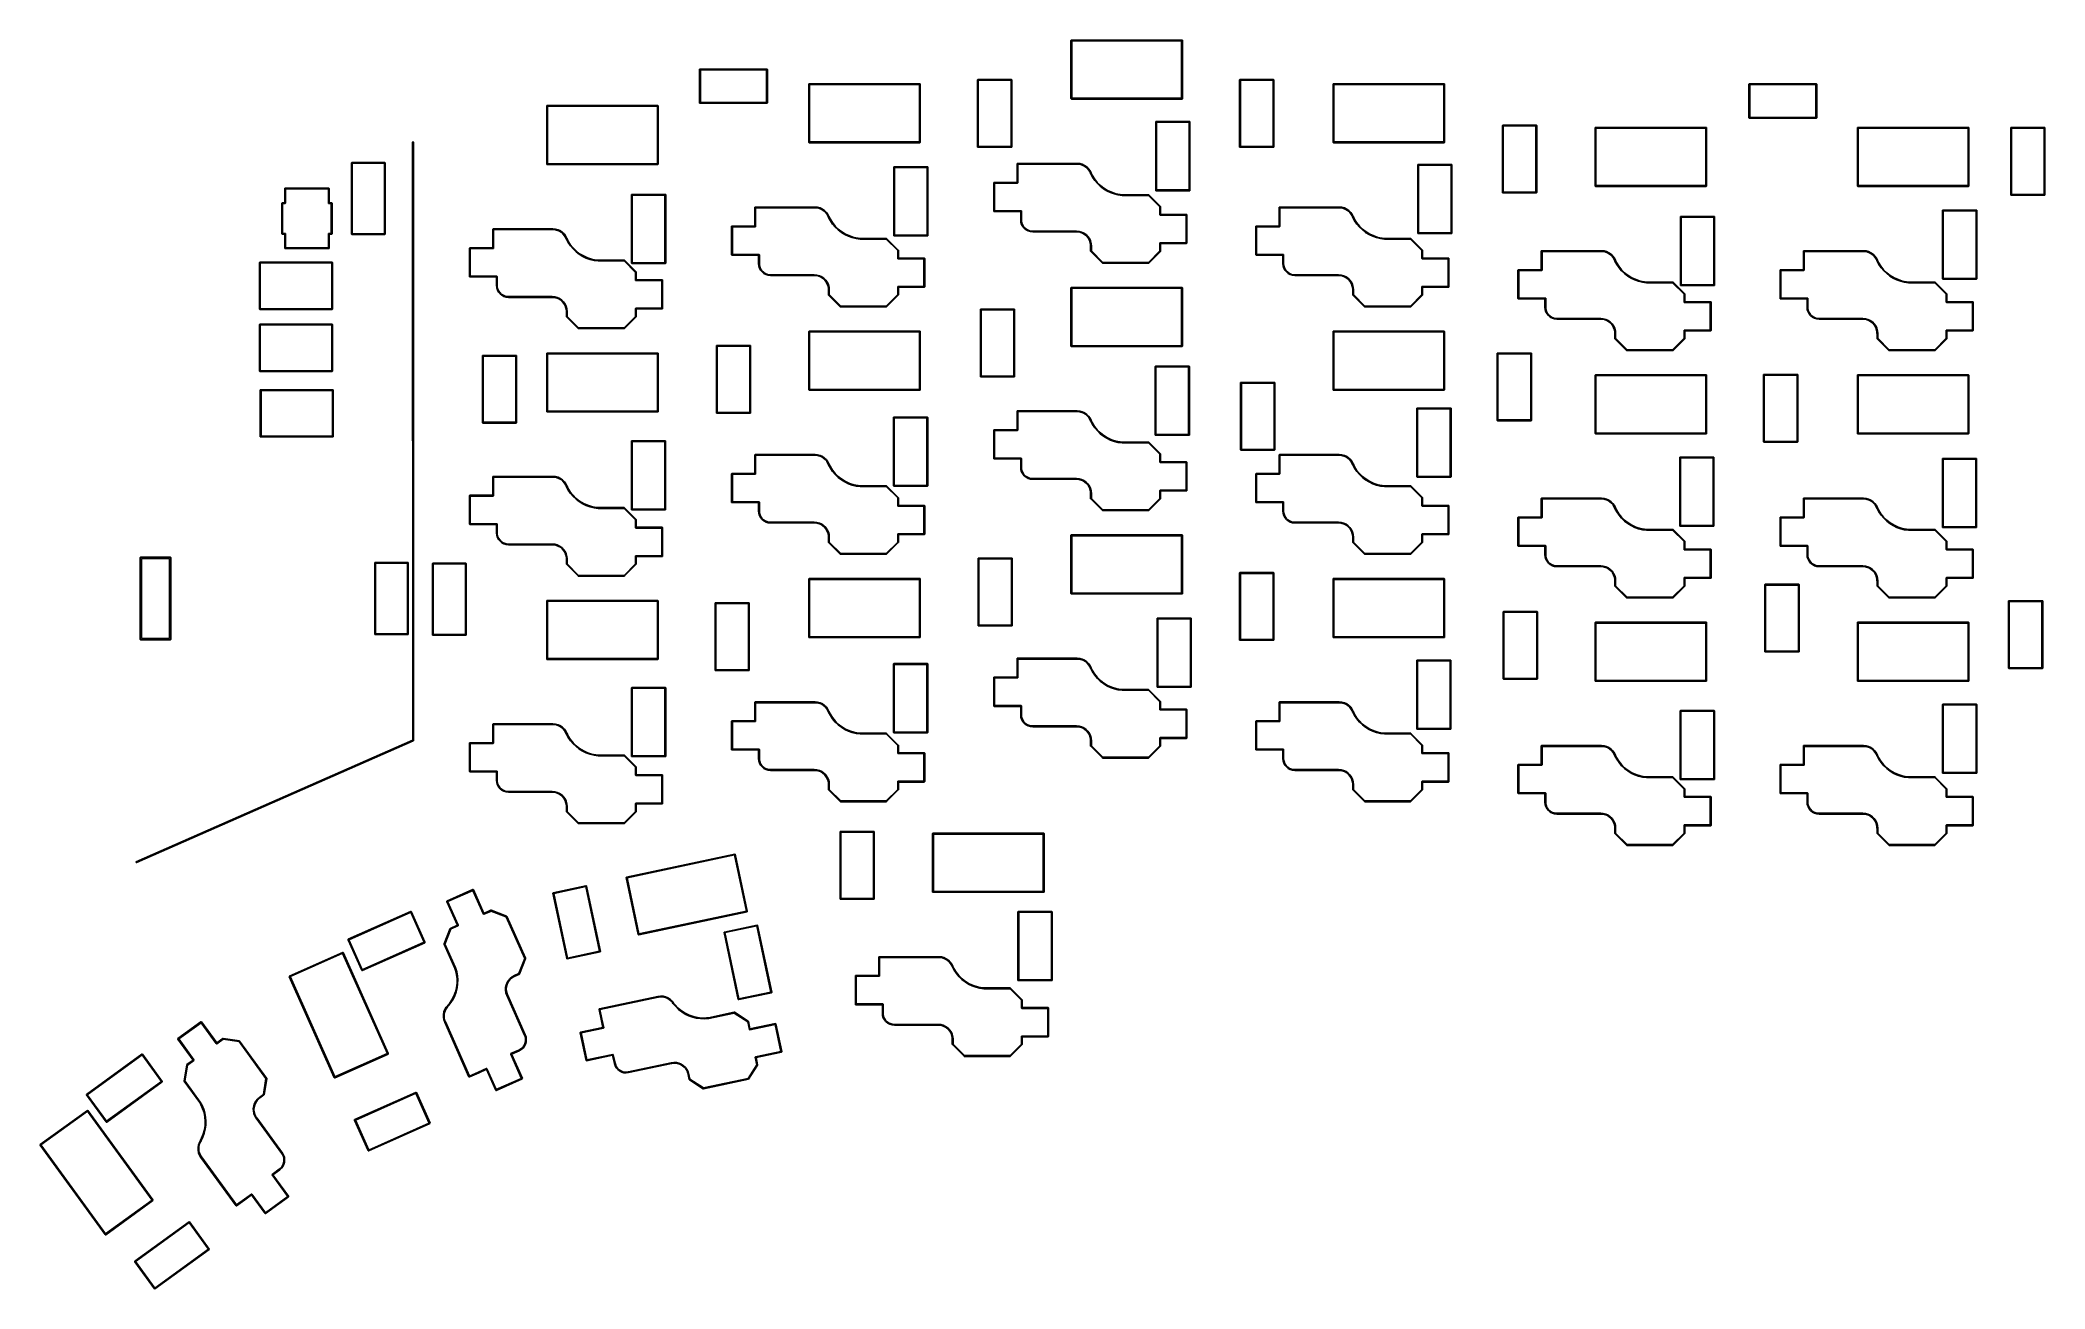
# Model space of a CAD drawing. Extents: x 52 to 190, y -126 to -40.
import ezdxf

# ---------------------------------------------------------------- set-up
doc = ezdxf.new("R2010")
doc.units = 0
doc.layers.add('BLACK', color=7, linetype='CONTINUOUS')

msp = doc.modelspace()

# ---------------------------------------------------------------- linework, layer by layer
at = {"layer": 'BLACK', "linetype": 'CONTINUOUS'}
for p, q in [((122.739428, -39.988327), (122.741331, -39.97876)), ((122.739428, -43.988327), (122.739428, -39.988327)), ((122.741331, -39.97876), (122.754861, -39.96523)), ((122.754861, -39.96523), (122.764428, -39.963327)), ((122.764428, -39.963327), (130.364428, -39.963327)), ((122.789428, -40.013327), (122.789428, -43.963327)), ((130.339428, -40.013327), (122.789428, -40.013327)), ((130.339428, -43.963327), (130.339428, -40.013327)), ((130.364428, -39.963327), (130.373995, -39.96523)), ((130.373995, -39.96523), (130.387525, -39.97876)), ((130.387525, -39.97876), (130.389428, -39.988327)), ((130.389428, -39.988327), (130.389428, -43.988327)), ((97.239428, -41.978326), (97.241331, -41.968759)), ((97.239428, -44.278326), (97.239428, -41.978326)), ((97.241331, -41.968759), (97.254861, -41.955229)), ((97.254861, -41.955229), (97.264428, -41.953326)), ((97.264428, -41.953326), (101.864428, -41.953326)), ((97.289428, -42.003326), (97.289428, -44.253326)), ((101.839428, -42.003326), (97.289428, -42.003326)), ((101.839428, -44.253326), (101.839428, -42.003326)), ((101.864428, -41.953326), (101.873995, -41.955229)), ((101.873995, -41.955229), (101.887525, -41.968759)), ((101.887525, -41.968759), (101.889428, -41.978326)), ((101.889428, -41.978326), (101.889428, -44.278326)), ((116.326903, -42.690433), (116.340433, -42.676903)), ((116.340433, -42.676903), (116.35, -42.675)), ((116.35, -42.675), (118.65, -42.675)), ((118.65, -42.675), (118.659567, -42.676903)), ((118.659567, -42.676903), (118.673097, -42.690433)), ((134.321331, -42.690433), (134.334861, -42.676903)), ((134.334861, -42.676903), (134.344428, -42.675)), ((134.344428, -42.675), (136.644428, -42.675)), ((136.644428, -42.675), (136.653995, -42.676903)), ((136.653995, -42.676903), (136.667525, -42.690433)), ((104.739428, -42.988327), (104.741331, -42.97876)), ((104.739428, -46.988327), (104.739428, -42.988327)), ((104.741331, -42.97876), (104.754861, -42.96523)), ((104.754861, -42.96523), (104.764428, -42.963327)), ((104.764428, -42.963327), (112.364428, -42.963327)), ((104.789428, -43.013327), (104.789428, -46.963327)), ((112.339428, -43.013327), (104.789428, -43.013327)), ((112.339428, -46.963327), (112.339428, -43.013327)), ((112.364428, -42.963327), (112.373995, -42.96523)), ((112.373995, -42.96523), (112.387525, -42.97876)), ((112.387525, -42.97876), (112.389428, -42.988327)), ((112.389428, -42.988327), (112.389428, -46.988327)), ((116.325, -42.7), (116.326903, -42.690433)), ((116.325, -47.3), (116.325, -42.7)), ((116.375, -42.725), (116.375, -47.275)), ((118.625, -42.725), (116.375, -42.725)), ((118.625, -47.275), (118.625, -42.725)), ((118.673097, -42.690433), (118.675, -42.7)), ((118.675, -42.7), (118.675, -47.3)), ((122.741331, -43.997894), (122.739428, -43.988327)), ((122.754861, -44.011424), (122.741331, -43.997894)), ((122.764428, -44.013327), (122.754861, -44.011424)), ((130.364428, -44.013327), (122.764428, -44.013327)), ((122.789428, -43.963327), (130.339428, -43.963327)), ((130.373995, -44.011424), (130.364428, -44.013327)), ((130.387525, -43.997894), (130.373995, -44.011424)), ((130.389428, -43.988327), (130.387525, -43.997894)), ((134.319428, -42.7), (134.321331, -42.690433)), ((134.319428, -47.3), (134.319428, -42.7)), ((134.369428, -42.725), (134.369428, -47.275)), ((136.619428, -42.725), (134.369428, -42.725)), ((136.619428, -47.275), (136.619428, -42.725)), ((136.667525, -42.690433), (136.669428, -42.7)), ((136.669428, -42.7), (136.669428, -47.3)), ((140.739428, -42.988327), (140.741331, -42.97876)), ((140.739428, -46.988327), (140.739428, -42.988327)), ((140.741331, -42.97876), (140.754861, -42.96523)), ((140.754861, -42.96523), (140.764428, -42.963327)), ((140.764428, -42.963327), (148.364428, -42.963327)), ((140.789428, -43.013327), (140.789428, -46.963327)), ((148.339428, -43.013327), (140.789428, -43.013327)), ((148.339428, -46.963327), (148.339428, -43.013327)), ((148.364428, -42.963327), (148.373995, -42.96523)), ((148.373995, -42.96523), (148.387525, -42.97876)), ((148.387525, -42.97876), (148.389428, -42.988327)), ((148.389428, -42.988327), (148.389428, -46.988327)), ((169.299428, -42.998326), (169.301331, -42.988759)), ((169.299428, -45.298326), (169.299428, -42.998326)), ((169.301331, -42.988759), (169.314861, -42.975229)), ((169.314861, -42.975229), (169.324428, -42.973326)), ((169.324428, -42.973326), (173.924428, -42.973326)), ((169.349428, -43.023326), (169.349428, -45.273326)), ((173.899428, -43.023326), (169.349428, -43.023326)), ((173.899428, -45.273326), (173.899428, -43.023326)), ((173.924428, -42.973326), (173.933995, -42.975229)), ((173.933995, -42.975229), (173.947525, -42.988759)), ((173.947525, -42.988759), (173.949428, -42.998326)), ((173.949428, -42.998326), (173.949428, -45.298326)), ((86.739428, -44.488327), (86.741331, -44.47876)), ((86.739428, -48.488327), (86.739428, -44.488327)), ((86.741331, -44.47876), (86.754861, -44.46523)), ((86.754861, -44.46523), (86.764428, -44.463327)), ((86.764428, -44.463327), (94.364428, -44.463327)), ((86.789428, -44.513327), (86.789428, -48.463327)), ((94.339428, -44.513327), (86.789428, -44.513327)), ((94.339428, -48.463327), (94.339428, -44.513327)), ((94.364428, -44.463327), (94.373995, -44.46523)), ((94.373995, -44.46523), (94.387525, -44.47876)), ((94.387525, -44.47876), (94.389428, -44.488327)), ((94.389428, -44.488327), (94.389428, -48.488327)), ((97.241331, -44.287893), (97.239428, -44.278326)), ((97.254861, -44.301423), (97.241331, -44.287893)), ((97.264428, -44.303326), (97.254861, -44.301423)), ((101.864428, -44.303326), (97.264428, -44.303326)), ((97.289428, -44.253326), (101.839428, -44.253326)), ((101.873995, -44.301423), (101.864428, -44.303326)), ((101.887525, -44.287893), (101.873995, -44.301423)), ((101.889428, -44.278326), (101.887525, -44.287893)), ((169.301331, -45.307893), (169.299428, -45.298326)), ((169.314861, -45.321423), (169.301331, -45.307893)), ((169.324428, -45.323326), (169.314861, -45.321423)), ((173.924428, -45.323326), (169.324428, -45.323326)), ((169.349428, -45.273326), (173.899428, -45.273326)), ((173.933995, -45.321423), (173.924428, -45.323326)), ((173.947525, -45.307893), (173.933995, -45.321423)), ((173.949428, -45.298326), (173.947525, -45.307893)), ((128.559428, -45.588326), (128.561331, -45.578759)), ((128.559428, -50.288326), (128.559428, -45.588326)), ((128.561331, -45.578759), (128.574861, -45.565229)), ((128.574861, -45.565229), (128.584428, -45.563326)), ((128.584428, -45.563326), (130.884428, -45.563326)), ((128.609428, -45.613326), (128.609428, -50.263326)), ((130.859428, -45.613326), (128.609428, -45.613326)), ((130.859428, -50.263326), (130.859428, -45.613326)), ((130.884428, -45.563326), (130.893995, -45.565229)), ((130.893995, -45.565229), (130.907525, -45.578759)), ((130.907525, -45.578759), (130.909428, -45.588326)), ((130.909428, -45.588326), (130.909428, -50.288326)), ((152.369428, -45.838326), (152.371331, -45.828759)), ((152.369428, -50.438326), (152.369428, -45.838326)), ((152.371331, -45.828759), (152.384861, -45.815229)), ((152.384861, -45.815229), (152.394428, -45.813326)), ((152.394428, -45.813326), (154.694428, -45.813326)), ((152.419428, -45.863326), (152.419428, -50.413326)), ((154.669428, -45.863326), (152.419428, -45.863326)), ((154.669428, -50.413326), (154.669428, -45.863326)), ((154.694428, -45.813326), (154.703995, -45.815229)), ((154.703995, -45.815229), (154.717525, -45.828759)), ((154.717525, -45.828759), (154.719428, -45.838326)), ((154.719428, -45.838326), (154.719428, -50.438326)), ((158.739428, -45.988327), (158.741331, -45.97876)), ((158.739428, -49.988327), (158.739428, -45.988327)), ((158.741331, -45.97876), (158.754861, -45.96523)), ((158.754861, -45.96523), (158.764428, -45.963327)), ((158.764428, -45.963327), (166.364428, -45.963327)), ((158.789428, -46.013327), (158.789428, -49.963327)), ((166.339428, -46.013327), (158.789428, -46.013327)), ((166.339428, -49.963327), (166.339428, -46.013327)), ((166.364428, -45.963327), (166.373995, -45.96523)), ((166.373995, -45.96523), (166.387525, -45.97876)), ((166.387525, -45.97876), (166.389428, -45.988327)), ((166.389428, -45.988327), (166.389428, -49.988327)), ((176.739428, -45.988327), (176.741331, -45.97876)), ((176.739428, -49.988327), (176.739428, -45.988327)), ((176.741331, -45.97876), (176.754861, -45.96523)), ((176.754861, -45.96523), (176.764428, -45.963327)), ((176.764428, -45.963327), (184.364428, -45.963327)), ((176.789428, -46.013327), (176.789428, -49.963327)), ((184.339428, -46.013327), (176.789428, -46.013327)), ((184.339428, -49.963327), (184.339428, -46.013327)), ((184.364428, -45.963327), (184.373995, -45.96523)), ((184.373995, -45.96523), (184.387525, -45.97876)), ((184.387525, -45.97876), (184.389428, -45.988327)), ((184.389428, -45.988327), (184.389428, -49.988327)), ((187.269428, -45.998326), (187.271331, -45.988759)), ((187.269428, -50.598326), (187.269428, -45.998326)), ((187.271331, -45.988759), (187.284861, -45.975229)), ((187.284861, -45.975229), (187.294428, -45.973326)), ((187.294428, -45.973326), (189.594428, -45.973326)), ((187.319428, -46.023326), (187.319428, -50.573326)), ((189.569428, -46.023326), (187.319428, -46.023326)), ((189.569428, -50.573326), (189.569428, -46.023326)), ((189.594428, -45.973326), (189.603995, -45.975229)), ((189.603995, -45.975229), (189.617525, -45.988759)), ((189.617525, -45.988759), (189.619428, -45.998326)), ((189.619428, -45.998326), (189.619428, -50.598326)), ((77.529428, -46.988332), (77.531329, -46.978765)), ((77.539424, -88.072011), (77.529428, -46.988332)), ((77.531329, -46.978765), (77.544855, -46.965231)), ((77.544855, -46.965231), (77.563989, -46.965227)), ((77.563989, -46.965227), (77.577523, -46.978753)), ((77.577523, -46.978753), (77.579428, -46.98832)), ((77.579428, -46.98832), (77.589428, -88.08832)), ((104.741331, -46.997894), (104.739428, -46.988327)), ((104.754861, -47.011424), (104.741331, -46.997894)), ((104.764428, -47.013327), (104.754861, -47.011424)), ((112.364428, -47.013327), (104.764428, -47.013327)), ((104.789428, -46.963327), (112.339428, -46.963327)), ((112.373995, -47.011424), (112.364428, -47.013327)), ((112.387525, -46.997894), (112.373995, -47.011424)), ((112.389428, -46.988327), (112.387525, -46.997894)), ((116.326903, -47.309567), (116.325, -47.3)), ((116.340433, -47.323097), (116.326903, -47.309567)), ((116.35, -47.325), (116.340433, -47.323097)), ((118.65, -47.325), (116.35, -47.325)), ((116.375, -47.275), (118.625, -47.275)), ((118.659567, -47.323097), (118.65, -47.325)), ((118.673097, -47.309567), (118.659567, -47.323097)), ((118.675, -47.3), (118.673097, -47.309567)), ((134.321331, -47.309567), (134.319428, -47.3)), ((134.334861, -47.323097), (134.321331, -47.309567)), ((134.344428, -47.325), (134.334861, -47.323097)), ((136.644428, -47.325), (134.344428, -47.325)), ((134.369428, -47.275), (136.619428, -47.275)), ((136.653995, -47.323097), (136.644428, -47.325)), ((136.667525, -47.309567), (136.653995, -47.323097)), ((136.669428, -47.3), (136.667525, -47.309567)), ((140.741331, -46.997894), (140.739428, -46.988327)), ((140.754861, -47.011424), (140.741331, -46.997894)), ((140.764428, -47.013327), (140.754861, -47.011424)), ((148.364428, -47.013327), (140.764428, -47.013327)), ((140.789428, -46.963327), (148.339428, -46.963327)), ((148.373995, -47.011424), (148.364428, -47.013327)), ((148.387525, -46.997894), (148.373995, -47.011424)), ((148.389428, -46.988327), (148.387525, -46.997894)), ((73.329428, -48.398326), (73.331331, -48.388759)), ((73.329428, -53.298326), (73.329428, -48.398326)), ((73.331331, -48.388759), (73.344861, -48.375229)), ((73.344861, -48.375229), (73.354428, -48.373326)), ((73.354428, -48.373326), (75.614428, -48.373326)), ((73.379428, -48.423326), (73.379428, -53.273326)), ((75.589428, -48.423326), (73.379428, -48.423326)), ((75.589428, -53.273326), (75.589428, -48.423326)), ((75.614428, -48.373326), (75.623995, -48.375229)), ((75.623995, -48.375229), (75.637525, -48.388759)), ((75.637525, -48.388759), (75.639428, -48.398326)), ((75.639428, -48.398326), (75.639428, -53.298326)), ((86.741331, -48.497894), (86.739428, -48.488327)), ((86.754861, -48.511424), (86.741331, -48.497894)), ((86.764428, -48.513327), (86.754861, -48.511424)), ((94.364428, -48.513327), (86.764428, -48.513327)), ((86.789428, -48.463327), (94.339428, -48.463327)), ((94.373995, -48.511424), (94.364428, -48.513327)), ((94.387525, -48.497894), (94.373995, -48.511424)), ((94.389428, -48.488327), (94.387525, -48.497894)), ((110.569428, -48.698326), (110.571331, -48.688759)), ((110.569428, -53.398326), (110.569428, -48.698326)), ((110.571331, -48.688759), (110.584861, -48.675229)), ((110.584861, -48.675229), (110.594428, -48.673326)), ((110.594428, -48.673326), (112.894428, -48.673326)), ((110.619428, -48.723326), (110.619428, -53.373326)), ((112.869428, -48.723326), (110.619428, -48.723326)), ((112.869428, -53.373326), (112.869428, -48.723326)), ((112.894428, -48.673326), (112.903995, -48.675229)), ((112.903995, -48.675229), (112.917525, -48.688759)), ((112.917525, -48.688759), (112.919428, -48.698326)), ((112.919428, -48.698326), (112.919428, -53.398326)), ((119.035428, -48.463326), (119.037331, -48.453759)), ((119.035428, -49.163326), (119.035428, -48.463326)), ((119.035428, -49.738326), (119.035428, -49.163326)), ((119.037331, -48.453759), (119.050861, -48.440229)), ((119.050861, -48.440229), (119.060428, -48.438326)), ((119.060428, -48.438326), (123.164428, -48.438326)), ((119.085428, -48.488326), (119.085428, -49.163326)), ((123.164427, -48.488326), (119.085428, -48.488326)), ((119.085428, -49.163326), (119.085428, -49.763326)), ((123.249727, -48.488329), (123.164427, -48.488326)), ((123.164428, -48.438326), (123.164429, -48.438326)), ((123.164429, -48.438326), (123.342414, -48.453903)), ((123.417733, -48.517958), (123.249727, -48.488329)), ((123.342414, -48.453903), (123.51499, -48.50015)), ((123.578042, -48.576311), (123.417733, -48.517958)), ((123.51499, -48.50015), (123.676914, -48.575662)), ((123.725783, -48.661615), (123.578042, -48.576311)), ((123.676914, -48.575662), (123.823265, -48.678145)), ((123.856466, -48.771278), (123.725783, -48.661615)), ((123.823265, -48.678145), (123.949597, -48.804485)), ((123.966121, -48.901968), (123.856466, -48.771278)), ((123.949597, -48.804485), (124.052071, -48.950843)), ((124.051416, -49.049714), (123.966121, -48.901968)), ((124.080587, -49.129871), (124.051416, -49.049714)), ((124.052071, -48.950843), (124.121621, -49.100007)), ((124.080628, -49.129856), (124.080587, -49.129871)), ((124.09014, -49.142031), (124.080628, -49.129856)), ((124.092188, -49.142618), (124.09014, -49.142031)), ((124.217955, -49.375688), (124.092188, -49.142618)), ((124.121621, -49.100007), (124.131575, -49.11055)), ((124.131575, -49.11055), (124.131612, -49.110533)), ((124.131612, -49.110533), (124.196353, -49.247178)), ((124.196353, -49.247178), (124.356662, -49.503604)), ((124.374198, -49.604374), (124.217955, -49.375688)), ((124.356662, -49.503604), (124.545611, -49.739722)), ((146.549428, -48.538326), (146.551331, -48.528759)), ((146.549428, -53.238326), (146.549428, -48.538326)), ((146.551331, -48.528759), (146.564861, -48.515229)), ((146.564861, -48.515229), (146.574428, -48.513326)), ((146.574428, -48.513326), (148.874428, -48.513326)), ((146.599428, -48.563326), (146.599428, -53.213326)), ((148.849428, -48.563326), (146.599428, -48.563326)), ((148.849428, -53.213326), (148.849428, -48.563326)), ((148.874428, -48.513326), (148.883995, -48.515229)), ((148.883995, -48.515229), (148.897525, -48.528759)), ((148.897525, -48.528759), (148.899428, -48.538326)), ((148.899428, -48.538326), (148.899428, -53.238326)), ((68.746928, -50.168326), (68.748831, -50.158759)), ((68.746928, -51.143326), (68.746928, -50.168326)), ((68.748831, -50.158759), (68.762361, -50.145229)), ((68.762361, -50.145229), (68.771928, -50.143326)), ((68.771928, -50.143326), (71.771928, -50.143326)), ((68.796928, -50.193326), (68.796928, -51.168326)), ((71.746928, -50.193326), (68.796928, -50.193326)), ((71.746928, -51.168326), (71.746928, -50.193326)), ((71.771928, -50.143326), (71.781495, -50.145229)), ((71.781495, -50.145229), (71.795025, -50.158759)), ((71.795025, -50.158759), (71.796928, -50.168326)), ((71.796928, -50.168326), (71.796928, -51.143326)), ((92.559428, -50.588326), (92.561331, -50.578759)), ((92.559428, -55.288326), (92.559428, -50.588326)), ((92.561331, -50.578759), (92.574861, -50.565229)), ((92.574861, -50.565229), (92.584428, -50.563326)), ((92.584428, -50.563326), (94.884428, -50.563326)), ((92.609428, -50.613326), (92.609428, -55.263326)), ((94.859428, -50.613326), (92.609428, -50.613326)), ((94.859428, -55.263326), (94.859428, -50.613326)), ((94.884428, -50.563326), (94.893995, -50.565229)), ((94.893995, -50.565229), (94.907525, -50.578759)), ((94.907525, -50.578759), (94.909428, -50.588326)), ((94.909428, -50.588326), (94.909428, -55.288326)), ((117.435428, -49.763326), (117.437331, -49.753759)), ((117.435428, -51.713326), (117.435428, -49.763326)), ((117.437331, -49.753759), (117.450861, -49.740229)), ((117.450861, -49.740229), (117.460428, -49.738326)), ((117.460428, -49.738326), (119.035428, -49.738326)), ((119.060428, -49.788326), (117.485428, -49.788326)), ((117.485428, -49.788326), (117.485428, -51.688326)), ((119.069995, -49.786423), (119.060428, -49.788326)), ((119.083525, -49.772893), (119.069995, -49.786423)), ((119.085428, -49.763326), (119.083525, -49.772893)), ((124.553454, -49.815507), (124.374198, -49.604374)), ((124.545611, -49.739722), (124.760654, -49.952349)), ((124.753763, -50.006781), (124.553454, -49.815507)), ((124.97294, -50.176107), (124.753763, -50.006781)), ((124.760654, -49.952349), (124.998891, -50.138619)), ((125.20859, -50.321635), (124.97294, -50.176107)), ((124.998891, -50.138619), (125.257111, -50.296022)), ((125.45814, -50.441778), (125.20859, -50.321635)), ((125.257111, -50.296022), (125.531834, -50.422437)), ((125.718866, -50.535223), (125.45814, -50.441778)), ((125.531834, -50.422437), (125.819358, -50.516158)), ((125.987919, -50.600949), (125.718866, -50.535223)), ((125.819358, -50.516158), (126.115806, -50.575923)), ((126.262362, -50.638239), (125.987919, -50.600949)), ((126.115806, -50.575923), (126.265482, -50.588326)), ((126.263107, -50.638063), (126.262362, -50.638239)), ((126.264428, -50.638326), (126.263107, -50.638063)), ((128.054072, -50.638326), (126.264428, -50.638326)), ((126.265482, -50.588326), (128.064428, -50.588326)), ((128.839428, -51.423682), (128.054072, -50.638326)), ((128.064428, -50.588326), (128.073995, -50.590229)), ((128.073995, -50.590229), (128.082106, -50.595648)), ((128.082106, -50.595648), (128.882106, -51.395648)), ((128.561331, -50.297893), (128.559428, -50.288326)), ((128.574861, -50.311423), (128.561331, -50.297893)), ((128.584428, -50.313326), (128.574861, -50.311423)), ((130.884428, -50.313326), (128.584428, -50.313326)), ((128.609428, -50.263326), (130.859428, -50.263326)), ((130.893995, -50.311423), (130.884428, -50.313326)), ((130.907525, -50.297893), (130.893995, -50.311423)), ((130.909428, -50.288326), (130.907525, -50.297893)), ((152.371331, -50.447893), (152.369428, -50.438326)), ((152.384861, -50.461423), (152.371331, -50.447893)), ((152.394428, -50.463326), (152.384861, -50.461423)), ((154.694428, -50.463326), (152.394428, -50.463326)), ((152.419428, -50.413326), (154.669428, -50.413326)), ((154.703995, -50.461423), (154.694428, -50.463326)), ((154.717525, -50.447893), (154.703995, -50.461423)), ((154.719428, -50.438326), (154.717525, -50.447893)), ((158.741331, -49.997894), (158.739428, -49.988327)), ((158.754861, -50.011424), (158.741331, -49.997894)), ((158.764428, -50.013327), (158.754861, -50.011424)), ((166.364428, -50.013327), (158.764428, -50.013327)), ((158.789428, -49.963327), (166.339428, -49.963327)), ((166.373995, -50.011424), (166.364428, -50.013327)), ((166.387525, -49.997894), (166.373995, -50.011424)), ((166.389428, -49.988327), (166.387525, -49.997894)), ((176.741331, -49.997894), (176.739428, -49.988327)), ((176.754861, -50.011424), (176.741331, -49.997894)), ((176.764428, -50.013327), (176.754861, -50.011424)), ((184.364428, -50.013327), (176.764428, -50.013327)), ((176.789428, -49.963327), (184.339428, -49.963327)), ((184.373995, -50.011424), (184.364428, -50.013327)), ((184.387525, -49.997894), (184.373995, -50.011424)), ((184.389428, -49.988327), (184.387525, -49.997894)), ((187.271331, -50.607893), (187.269428, -50.598326)), ((187.284861, -50.621423), (187.271331, -50.607893)), ((187.294428, -50.623326), (187.284861, -50.621423)), ((189.594428, -50.623326), (187.294428, -50.623326)), ((187.319428, -50.573326), (189.569428, -50.573326)), ((189.603995, -50.621423), (189.594428, -50.623326)), ((189.617525, -50.607893), (189.603995, -50.621423)), ((189.619428, -50.598326), (189.617525, -50.607893)), ((68.546928, -51.168326), (68.548831, -51.158759)), ((68.546928, -53.268326), (68.546928, -51.168326)), ((68.548831, -51.158759), (68.562361, -51.145229)), ((68.562361, -51.145229), (68.571928, -51.143326)), ((68.571928, -51.143326), (68.746928, -51.143326)), ((68.771928, -51.193326), (68.596928, -51.193326)), ((68.596928, -51.193326), (68.596928, -53.243326)), ((68.781495, -51.191423), (68.771928, -51.193326)), ((68.795025, -51.177893), (68.781495, -51.191423)), ((68.796928, -51.168326), (68.795025, -51.177893)), ((71.748831, -51.177893), (71.746928, -51.168326)), ((71.762361, -51.191423), (71.748831, -51.177893)), ((71.771928, -51.193326), (71.762361, -51.191423)), ((71.946928, -51.193326), (71.771928, -51.193326)), ((71.796928, -51.143326), (71.971928, -51.143326)), ((71.946928, -53.243326), (71.946928, -51.193326)), ((71.971928, -51.143326), (71.981495, -51.145229)), ((71.981495, -51.145229), (71.995025, -51.158759)), ((71.995025, -51.158759), (71.996928, -51.168326)), ((71.996928, -51.168326), (71.996928, -53.268326)), ((101.035428, -51.463326), (101.037331, -51.453759)), ((101.035428, -52.163326), (101.035428, -51.463326)), ((101.035428, -52.738326), (101.035428, -52.163326)), ((101.037331, -51.453759), (101.050861, -51.440229)), ((101.050861, -51.440229), (101.060428, -51.438326)), ((101.060428, -51.438326), (105.164428, -51.438326)), ((101.085428, -51.488326), (101.085428, -52.163326)), ((105.164427, -51.488326), (101.085428, -51.488326)), ((101.085428, -52.163326), (101.085428, -52.763326)), ((105.249727, -51.488329), (105.164427, -51.488326)), ((105.164428, -51.438326), (105.164429, -51.438326)), ((105.164429, -51.438326), (105.342414, -51.453903)), ((105.417733, -51.517958), (105.249727, -51.488329)), ((105.342414, -51.453903), (105.51499, -51.50015)), ((105.578042, -51.576311), (105.417733, -51.517958)), ((105.51499, -51.50015), (105.676914, -51.575662)), ((105.725783, -51.661615), (105.578042, -51.576311)), ((105.676914, -51.575662), (105.823265, -51.678145)), ((105.856466, -51.771278), (105.725783, -51.661615)), ((105.823265, -51.678145), (105.949597, -51.804485)), ((105.966121, -51.901968), (105.856466, -51.771278)), ((105.949597, -51.804485), (106.052071, -51.950843)), ((106.051416, -52.049714), (105.966121, -51.901968)), ((106.080587, -52.129871), (106.051416, -52.049714)), ((106.052071, -51.950843), (106.121621, -52.100007)), ((106.080628, -52.129856), (106.080587, -52.129871)), ((106.09014, -52.142031), (106.080628, -52.129856)), ((106.092188, -52.142618), (106.09014, -52.142031)), ((106.217955, -52.375688), (106.092188, -52.142618)), ((106.121621, -52.100007), (106.131575, -52.11055)), ((106.131575, -52.11055), (106.131612, -52.110533)), ((106.131612, -52.110533), (106.196353, -52.247178)), ((106.196353, -52.247178), (106.356662, -52.503604)), ((117.437331, -51.722893), (117.435428, -51.713326)), ((117.450861, -51.736423), (117.437331, -51.722893)), ((117.460428, -51.738326), (117.450861, -51.736423)), ((119.289428, -51.738326), (117.460428, -51.738326)), ((117.485428, -51.688326), (119.314428, -51.688326)), ((119.305232, -52.474281), (119.289374, -52.313327)), ((119.289374, -52.313327), (119.289428, -52.313327)), ((119.289428, -52.313326), (119.289428, -51.738326)), ((119.289428, -52.313327), (119.289428, -52.313326)), ((119.314428, -51.688326), (119.323995, -51.690229)), ((119.323995, -51.690229), (119.337525, -51.703759)), ((119.337525, -51.703759), (119.339428, -51.713326)), ((119.339428, -52.313326), (119.339374, -52.313597)), ((119.339374, -52.313597), (119.339377, -52.389659)), ((119.339428, -51.713326), (119.339428, -52.313326)), ((128.839428, -51.963326), (128.839428, -51.423682)), ((128.841331, -51.972893), (128.839428, -51.963326)), ((128.854861, -51.986423), (128.841331, -51.972893)), ((128.864428, -51.988326), (128.854861, -51.986423)), ((130.643428, -51.988326), (128.864428, -51.988326)), ((128.882106, -51.395648), (128.887525, -51.403759)), ((128.887525, -51.403759), (128.889428, -51.413326)), ((128.889428, -51.413326), (128.889428, -51.938326)), ((128.889428, -51.938326), (130.668428, -51.938326)), ((130.643428, -53.888326), (130.643428, -51.988326)), ((130.668428, -51.938326), (130.677995, -51.940229)), ((130.677995, -51.940229), (130.691525, -51.953759)), ((130.691525, -51.953759), (130.693428, -51.963326)), ((130.693428, -51.963326), (130.693428, -53.913326)), ((137.035428, -51.463326), (137.037331, -51.453759)), ((137.035428, -52.163326), (137.035428, -51.463326)), ((137.035428, -52.738326), (137.035428, -52.163326)), ((137.037331, -51.453759), (137.050861, -51.440229)), ((137.050861, -51.440229), (137.060428, -51.438326)), ((137.060428, -51.438326), (141.164428, -51.438326)), ((137.085428, -51.488326), (137.085428, -52.163326)), ((141.164427, -51.488326), (137.085428, -51.488326)), ((137.085428, -52.163326), (137.085428, -52.763326)), ((141.249727, -51.488329), (141.164427, -51.488326)), ((141.164428, -51.438326), (141.164429, -51.438326)), ((141.164429, -51.438326), (141.342414, -51.453903)), ((141.417733, -51.517958), (141.249727, -51.488329)), ((141.342414, -51.453903), (141.51499, -51.50015)), ((141.578042, -51.576311), (141.417733, -51.517958)), ((141.51499, -51.50015), (141.676914, -51.575662)), ((141.725783, -51.661615), (141.578042, -51.576311)), ((141.676914, -51.575662), (141.823265, -51.678145)), ((141.856466, -51.771278), (141.725783, -51.661615)), ((141.823265, -51.678145), (141.949597, -51.804485)), ((141.966121, -51.901968), (141.856466, -51.771278)), ((141.949597, -51.804485), (142.052071, -51.950843)), ((142.051416, -52.049714), (141.966121, -51.901968)), ((142.080587, -52.129871), (142.051416, -52.049714)), ((142.052071, -51.950843), (142.121621, -52.100007)), ((142.080628, -52.129856), (142.080587, -52.129871)), ((142.09014, -52.142031), (142.080628, -52.129856)), ((142.092188, -52.142618), (142.09014, -52.142031)), ((142.217955, -52.375688), (142.092188, -52.142618)), ((142.121621, -52.100007), (142.131575, -52.11055)), ((142.131575, -52.11055), (142.131612, -52.110533)), ((142.131612, -52.110533), (142.196353, -52.247178)), ((142.196353, -52.247178), (142.356662, -52.503604)), ((164.589428, -52.108326), (164.591331, -52.098759)), ((164.589428, -56.808326), (164.589428, -52.108326)), ((164.591331, -52.098759), (164.604861, -52.085229)), ((164.604861, -52.085229), (164.614428, -52.083326)), ((164.614428, -52.083326), (166.914428, -52.083326)), ((164.639428, -52.133326), (164.639428, -56.783326)), ((166.889428, -52.133326), (164.639428, -52.133326)), ((166.889428, -56.783326), (166.889428, -52.133326)), ((166.914428, -52.083326), (166.923995, -52.085229)), ((166.923995, -52.085229), (166.937525, -52.098759)), ((166.937525, -52.098759), (166.939428, -52.108326)), ((166.939428, -52.108326), (166.939428, -56.808326)), ((182.589428, -51.668326), (182.591331, -51.658759)), ((182.589428, -56.368326), (182.589428, -51.668326)), ((182.591331, -51.658759), (182.604861, -51.645229)), ((182.604861, -51.645229), (182.614428, -51.643326)), ((182.614428, -51.643326), (184.914428, -51.643326)), ((182.639428, -51.693326), (182.639428, -56.343326)), ((184.889428, -51.693326), (182.639428, -51.693326)), ((184.889428, -56.343326), (184.889428, -51.693326)), ((184.914428, -51.643326), (184.923995, -51.645229)), ((184.923995, -51.645229), (184.937525, -51.658759)), ((184.937525, -51.658759), (184.939428, -51.668326)), ((184.939428, -51.668326), (184.939428, -56.368326)), ((68.548831, -53.277893), (68.546928, -53.268326)), ((68.562361, -53.291423), (68.548831, -53.277893)), ((68.571928, -53.293326), (68.562361, -53.291423)), ((68.746928, -53.293326), (68.571928, -53.293326)), ((68.596928, -53.243326), (68.771928, -53.243326)), ((68.746928, -54.268326), (68.746928, -53.293326)), ((68.771928, -53.243326), (68.781495, -53.245229)), ((68.781495, -53.245229), (68.795025, -53.258759)), ((68.795025, -53.258759), (68.796928, -53.268326)), ((68.796928, -53.268326), (68.796928, -54.243326)), ((71.746928, -53.268326), (71.748831, -53.258759)), ((71.746928, -54.243326), (71.746928, -53.268326)), ((71.748831, -53.258759), (71.762361, -53.245229)), ((71.762361, -53.245229), (71.771928, -53.243326)), ((71.771928, -53.243326), (71.946928, -53.243326)), ((71.971928, -53.293326), (71.796928, -53.293326)), ((71.796928, -53.293326), (71.796928, -54.268326)), ((71.981495, -53.291423), (71.971928, -53.293326)), ((71.995025, -53.277893), (71.981495, -53.291423)), ((71.996928, -53.268326), (71.995025, -53.277893)), ((73.331331, -53.307893), (73.329428, -53.298326)), ((73.344861, -53.321423), (73.331331, -53.307893)), ((73.354428, -53.323326), (73.344861, -53.321423)), ((75.614428, -53.323326), (73.354428, -53.323326)), ((73.379428, -53.273326), (75.589428, -53.273326)), ((75.623995, -53.321423), (75.614428, -53.323326)), ((75.637525, -53.307893), (75.623995, -53.321423)), ((75.639428, -53.298326), (75.637525, -53.307893)), ((83.035428, -52.963326), (83.037331, -52.953759)), ((83.035428, -53.663326), (83.035428, -52.963326)), ((83.035428, -54.238326), (83.035428, -53.663326)), ((83.037331, -52.953759), (83.050861, -52.940229)), ((83.050861, -52.940229), (83.060428, -52.938326)), ((83.060428, -52.938326), (87.164428, -52.938326)), ((83.085428, -52.988326), (83.085428, -53.663326)), ((87.164427, -52.988326), (83.085428, -52.988326)), ((83.085428, -53.663326), (83.085428, -54.263326)), ((87.249727, -52.988329), (87.164427, -52.988326)), ((87.164428, -52.938326), (87.164429, -52.938326)), ((87.164429, -52.938326), (87.342414, -52.953903)), ((87.417733, -53.017958), (87.249727, -52.988329)), ((87.342414, -52.953903), (87.51499, -53.00015)), ((87.578042, -53.076311), (87.417733, -53.017958)), ((87.51499, -53.00015), (87.676914, -53.075662)), ((87.725783, -53.161615), (87.578042, -53.076311)), ((87.676914, -53.075662), (87.823265, -53.178145)), ((87.856466, -53.271278), (87.725783, -53.161615)), ((87.823265, -53.178145), (87.949597, -53.304485)), ((87.966121, -53.401968), (87.856466, -53.271278)), ((87.949597, -53.304485), (88.052071, -53.450843)), ((88.051416, -53.549714), (87.966121, -53.401968)), ((88.080587, -53.629871), (88.051416, -53.549714)), ((88.052071, -53.450843), (88.121621, -53.600007)), ((88.080628, -53.629856), (88.080587, -53.629871)), ((88.09014, -53.642031), (88.080628, -53.629856)), ((88.092188, -53.642618), (88.09014, -53.642031)), ((88.217955, -53.875688), (88.092188, -53.642618)), ((88.121621, -53.600007), (88.131575, -53.61055)), ((88.131575, -53.61055), (88.131612, -53.610533)), ((88.131612, -53.610533), (88.196353, -53.747178)), ((99.435428, -52.763326), (99.437331, -52.753759)), ((99.435428, -54.713326), (99.435428, -52.763326)), ((99.437331, -52.753759), (99.450861, -52.740229)), ((99.450861, -52.740229), (99.460428, -52.738326)), ((99.460428, -52.738326), (101.035428, -52.738326)), ((101.060428, -52.788326), (99.485428, -52.788326)), ((99.485428, -52.788326), (99.485428, -54.688326)), ((101.069995, -52.786423), (101.060428, -52.788326)), ((101.083525, -52.772893), (101.069995, -52.786423)), ((101.085428, -52.763326), (101.083525, -52.772893)), ((106.374198, -52.604374), (106.217955, -52.375688)), ((106.356662, -52.503604), (106.545611, -52.739722)), ((106.553454, -52.815507), (106.374198, -52.604374)), ((106.545611, -52.739722), (106.760654, -52.952349)), ((106.753763, -53.006781), (106.553454, -52.815507)), ((106.97294, -53.176107), (106.753763, -53.006781)), ((106.760654, -52.952349), (106.998891, -53.138619)), ((107.20859, -53.321635), (106.97294, -53.176107)), ((106.998891, -53.138619), (107.257111, -53.296022)), ((107.45814, -53.441778), (107.20859, -53.321635)), ((107.257111, -53.296022), (107.531834, -53.422437)), ((107.718866, -53.535223), (107.45814, -53.441778)), ((107.531834, -53.422437), (107.819358, -53.516158)), ((107.987919, -53.600949), (107.718866, -53.535223)), ((107.819358, -53.516158), (108.115806, -53.575923)), ((108.262362, -53.638239), (107.987919, -53.600949)), ((108.115806, -53.575923), (108.265482, -53.588326)), ((108.263107, -53.638063), (108.262362, -53.638239)), ((108.264428, -53.638326), (108.263107, -53.638063)), ((110.054072, -53.638326), (108.264428, -53.638326)), ((108.265482, -53.588326), (110.064428, -53.588326)), ((110.839428, -54.423682), (110.054072, -53.638326)), ((110.064428, -53.588326), (110.073995, -53.590229)), ((110.073995, -53.590229), (110.082106, -53.595648)), ((110.082106, -53.595648), (110.882106, -54.395648)), ((110.571331, -53.407893), (110.569428, -53.398326)), ((110.584861, -53.421423), (110.571331, -53.407893)), ((110.594428, -53.423326), (110.584861, -53.421423)), ((112.894428, -53.423326), (110.594428, -53.423326)), ((110.619428, -53.373326), (112.869428, -53.373326)), ((112.903995, -53.421423), (112.894428, -53.423326)), ((112.917525, -53.407893), (112.903995, -53.421423)), ((112.919428, -53.398326), (112.917525, -53.407893)), ((119.352186, -52.629049), (119.305232, -52.474281)), ((119.339377, -52.389659), (119.369165, -52.539391)), ((119.428431, -52.771683), (119.352186, -52.629049)), ((119.369165, -52.539391), (119.427593, -52.680435)), ((119.427593, -52.680435), (119.512415, -52.80737)), ((119.531038, -52.896701), (119.428431, -52.771683)), ((119.512415, -52.80737), (119.62037, -52.915319)), ((119.656063, -52.9993), (119.531038, -52.896701)), ((119.62037, -52.915319), (119.747311, -53.000132)), ((119.798702, -53.075535), (119.656063, -52.9993)), ((119.747311, -53.000132), (119.888359, -53.05855)), ((119.953473, -53.122479), (119.798702, -53.075535)), ((119.888359, -53.05855), (120.038094, -53.088329)), ((120.114427, -53.138325), (119.953473, -53.122479)), ((120.038094, -53.088329), (120.114427, -53.088326)), ((120.114427, -53.088326), (120.114428, -53.088326)), ((120.114428, -53.138326), (120.114427, -53.138325)), ((120.114428, -53.088326), (123.114428, -53.088326)), ((120.114429, -53.138326), (120.114428, -53.138326)), ((123.114427, -53.138326), (120.114429, -53.138326)), ((123.199726, -53.138329), (123.114427, -53.138326)), ((123.114428, -53.088326), (123.114429, -53.088326)), ((123.114429, -53.088326), (123.292413, -53.103903)), ((123.367732, -53.167957), (123.199726, -53.138329)), ((123.292413, -53.103903), (123.464988, -53.150149)), ((123.52804, -53.22631), (123.367732, -53.167957)), ((123.464988, -53.150149), (123.626911, -53.22566)), ((123.67578, -53.311613), (123.52804, -53.22631)), ((123.626911, -53.22566), (123.773262, -53.328142)), ((123.806463, -53.421275), (123.67578, -53.311613)), ((123.773262, -53.328142), (123.899593, -53.454481)), ((123.916117, -53.551963), (123.806463, -53.421275)), ((123.899593, -53.454481), (124.002067, -53.600837)), ((124.001413, -53.699708), (123.916117, -53.551963)), ((124.002067, -53.600837), (124.07757, -53.762764)), ((135.435428, -52.763326), (135.437331, -52.753759)), ((135.435428, -54.713326), (135.435428, -52.763326)), ((135.437331, -52.753759), (135.450861, -52.740229)), ((135.450861, -52.740229), (135.460428, -52.738326)), ((135.460428, -52.738326), (137.035428, -52.738326)), ((137.060428, -52.788326), (135.485428, -52.788326)), ((135.485428, -52.788326), (135.485428, -54.688326)), ((137.069995, -52.786423), (137.060428, -52.788326)), ((137.083525, -52.772893), (137.069995, -52.786423)), ((137.085428, -52.763326), (137.083525, -52.772893)), ((142.374198, -52.604374), (142.217955, -52.375688)), ((142.356662, -52.503604), (142.545611, -52.739722)), ((142.553454, -52.815507), (142.374198, -52.604374)), ((142.545611, -52.739722), (142.760654, -52.952349)), ((142.753763, -53.006781), (142.553454, -52.815507)), ((142.97294, -53.176107), (142.753763, -53.006781)), ((142.760654, -52.952349), (142.998891, -53.138619)), ((143.20859, -53.321635), (142.97294, -53.176107)), ((142.998891, -53.138619), (143.257111, -53.296022)), ((143.45814, -53.441778), (143.20859, -53.321635)), ((143.257111, -53.296022), (143.531834, -53.422437)), ((143.718866, -53.535223), (143.45814, -53.441778)), ((143.531834, -53.422437), (143.819358, -53.516158)), ((143.987919, -53.600949), (143.718866, -53.535223)), ((143.819358, -53.516158), (144.115806, -53.575923)), ((144.262362, -53.638239), (143.987919, -53.600949)), ((144.115806, -53.575923), (144.265482, -53.588326)), ((144.263107, -53.638063), (144.262362, -53.638239)), ((144.264428, -53.638326), (144.263107, -53.638063)), ((146.054072, -53.638326), (144.264428, -53.638326)), ((144.265482, -53.588326), (146.064428, -53.588326)), ((146.839428, -54.423682), (146.054072, -53.638326)), ((146.064428, -53.588326), (146.073995, -53.590229)), ((146.073995, -53.590229), (146.082106, -53.595648)), ((146.082106, -53.595648), (146.882106, -54.395648)), ((146.551331, -53.247893), (146.549428, -53.238326)), ((146.564861, -53.261423), (146.551331, -53.247893)), ((146.574428, -53.263326), (146.564861, -53.261423)), ((148.874428, -53.263326), (146.574428, -53.263326)), ((146.599428, -53.213326), (148.849428, -53.213326)), ((148.883995, -53.261423), (148.874428, -53.263326)), ((148.897525, -53.247893), (148.883995, -53.261423)), ((148.899428, -53.238326), (148.897525, -53.247893)), ((68.748831, -54.277893), (68.746928, -54.268326)), ((68.762361, -54.291423), (68.748831, -54.277893)), ((68.771928, -54.293326), (68.762361, -54.291423)), ((71.771928, -54.293326), (68.771928, -54.293326)), ((68.796928, -54.243326), (71.746928, -54.243326)), ((71.781495, -54.291423), (71.771928, -54.293326)), ((71.795025, -54.277893), (71.781495, -54.291423)), ((71.796928, -54.268326), (71.795025, -54.277893)), ((81.435428, -54.263326), (81.437331, -54.253759)), ((81.435428, -56.213326), (81.435428, -54.263326)), ((81.437331, -54.253759), (81.450861, -54.240229)), ((81.450861, -54.240229), (81.460428, -54.238326)), ((81.460428, -54.238326), (83.035428, -54.238326)), ((83.060428, -54.288326), (81.485428, -54.288326)), ((81.485428, -54.288326), (81.485428, -56.188326)), ((83.069995, -54.286423), (83.060428, -54.288326)), ((83.083525, -54.272893), (83.069995, -54.286423)), ((83.085428, -54.263326), (83.083525, -54.272893)), ((88.196353, -53.747178), (88.356662, -54.003604)), ((88.374198, -54.104374), (88.217955, -53.875688)), ((88.356662, -54.003604), (88.545611, -54.239722)), ((88.553454, -54.315507), (88.374198, -54.104374)), ((88.545611, -54.239722), (88.760654, -54.452349)), ((88.753763, -54.506781), (88.553454, -54.315507)), ((88.97294, -54.676107), (88.753763, -54.506781)), ((88.760654, -54.452349), (88.998891, -54.638619)), ((89.20859, -54.821635), (88.97294, -54.676107)), ((88.998891, -54.638619), (89.257111, -54.796022)), ((89.45814, -54.941778), (89.20859, -54.821635)), ((89.257111, -54.796022), (89.531834, -54.922437)), ((89.718866, -55.035223), (89.45814, -54.941778)), ((89.531834, -54.922437), (89.819358, -55.016158)), ((89.987919, -55.100949), (89.718866, -55.035223)), ((89.819358, -55.016158), (90.115806, -55.075923)), ((99.437331, -54.722893), (99.435428, -54.713326)), ((99.450861, -54.736423), (99.437331, -54.722893)), ((99.460428, -54.738326), (99.450861, -54.736423)), ((101.289428, -54.738326), (99.460428, -54.738326)), ((99.485428, -54.688326), (101.314428, -54.688326)), ((101.289428, -55.313326), (101.289428, -54.738326)), ((101.314428, -54.688326), (101.323995, -54.690229)), ((101.323995, -54.690229), (101.337525, -54.703759)), ((101.337525, -54.703759), (101.339428, -54.713326)), ((101.339428, -54.713326), (101.339428, -55.313326)), ((110.839428, -54.963326), (110.839428, -54.423682)), ((110.841331, -54.972893), (110.839428, -54.963326)), ((110.854861, -54.986423), (110.841331, -54.972893)), ((110.864428, -54.988326), (110.854861, -54.986423)), ((112.643428, -54.988326), (110.864428, -54.988326)), ((110.882106, -54.395648), (110.887525, -54.403759)), ((110.887525, -54.403759), (110.889428, -54.413326)), ((110.889428, -54.413326), (110.889428, -54.938326)), ((110.889428, -54.938326), (112.668428, -54.938326)), ((112.643428, -56.888326), (112.643428, -54.988326)), ((112.668428, -54.938326), (112.677995, -54.940229)), ((112.677995, -54.940229), (112.691525, -54.953759)), ((112.691525, -54.953759), (112.693428, -54.963326)), ((112.693428, -54.963326), (112.693428, -56.913326)), ((124.059756, -53.860019), (124.001413, -53.699708)), ((124.089376, -54.028026), (124.059756, -53.860019)), ((124.07757, -53.762764), (124.123807, -53.935342)), ((124.089374, -54.113325), (124.089376, -54.028026)), ((124.089428, -54.113325), (124.089374, -54.113325)), ((124.089428, -54.113326), (124.089428, -54.113325)), ((124.089428, -54.463326), (124.089428, -54.113326)), ((124.091331, -54.472893), (124.089428, -54.463326)), ((124.09675, -54.481004), (124.091331, -54.472893)), ((124.89675, -55.281004), (124.09675, -54.481004)), ((124.123807, -53.935342), (124.139331, -54.11284)), ((124.139331, -54.11284), (124.139428, -54.113326)), ((124.139428, -54.113326), (124.139428, -54.45297)), ((124.139428, -54.45297), (124.924784, -55.238326)), ((128.054072, -55.238326), (128.839428, -54.45297)), ((128.882106, -54.481004), (128.082106, -55.281004)), ((128.839428, -53.913326), (128.841331, -53.903759)), ((128.839428, -54.45297), (128.839428, -53.913326)), ((128.841331, -53.903759), (128.854861, -53.890229)), ((128.854861, -53.890229), (128.864428, -53.888326)), ((128.864428, -53.888326), (130.643428, -53.888326)), ((128.887525, -54.472893), (128.882106, -54.481004)), ((128.889428, -54.463326), (128.887525, -54.472893)), ((130.668428, -53.938326), (128.889428, -53.938326)), ((128.889428, -53.938326), (128.889428, -54.463326)), ((130.677995, -53.936423), (130.668428, -53.938326)), ((130.691525, -53.922893), (130.677995, -53.936423)), ((130.693428, -53.913326), (130.691525, -53.922893)), ((135.437331, -54.722893), (135.435428, -54.713326)), ((135.450861, -54.736423), (135.437331, -54.722893)), ((135.460428, -54.738326), (135.450861, -54.736423)), ((137.289428, -54.738326), (135.460428, -54.738326)), ((135.485428, -54.688326), (137.314428, -54.688326)), ((137.289428, -55.313326), (137.289428, -54.738326)), ((137.314428, -54.688326), (137.323995, -54.690229)), ((137.323995, -54.690229), (137.337525, -54.703759)), ((137.337525, -54.703759), (137.339428, -54.713326)), ((137.339428, -54.713326), (137.339428, -55.313326)), ((146.839428, -54.963326), (146.839428, -54.423682)), ((146.841331, -54.972893), (146.839428, -54.963326)), ((146.854861, -54.986423), (146.841331, -54.972893)), ((146.864428, -54.988326), (146.854861, -54.986423)), ((148.643428, -54.988326), (146.864428, -54.988326)), ((146.882106, -54.395648), (146.887525, -54.403759)), ((146.887525, -54.403759), (146.889428, -54.413326)), ((146.889428, -54.413326), (146.889428, -54.938326)), ((146.889428, -54.938326), (148.668428, -54.938326)), ((148.643428, -56.888326), (148.643428, -54.988326)), ((148.668428, -54.938326), (148.677995, -54.940229)), ((148.677995, -54.940229), (148.691525, -54.953759)), ((148.691525, -54.953759), (148.693428, -54.963326)), ((148.693428, -54.963326), (148.693428, -56.913326)), ((155.035428, -54.463326), (155.037331, -54.453759)), ((155.035428, -55.163326), (155.035428, -54.463326)), ((155.037331, -54.453759), (155.050861, -54.440229)), ((155.050861, -54.440229), (155.060428, -54.438326)), ((155.060428, -54.438326), (159.164428, -54.438326)), ((155.085428, -54.488326), (155.085428, -55.163326)), ((159.164427, -54.488326), (155.085428, -54.488326)), ((159.249727, -54.488329), (159.164427, -54.488326)), ((159.164428, -54.438326), (159.164429, -54.438326)), ((159.164429, -54.438326), (159.342414, -54.453903)), ((159.417733, -54.517958), (159.249727, -54.488329)), ((159.342414, -54.453903), (159.51499, -54.50015)), ((159.578042, -54.576311), (159.417733, -54.517958)), ((159.51499, -54.50015), (159.676914, -54.575662)), ((159.725783, -54.661615), (159.578042, -54.576311)), ((159.676914, -54.575662), (159.823265, -54.678145)), ((159.856466, -54.771278), (159.725783, -54.661615)), ((159.823265, -54.678145), (159.949597, -54.804485)), ((159.966121, -54.901968), (159.856466, -54.771278)), ((159.949597, -54.804485), (160.052071, -54.950843)), ((160.051416, -55.049714), (159.966121, -54.901968)), ((160.080587, -55.129871), (160.051416, -55.049714)), ((160.052071, -54.950843), (160.121621, -55.100007)), ((173.035428, -54.463326), (173.037331, -54.453759)), ((173.035428, -55.163326), (173.035428, -54.463326)), ((173.037331, -54.453759), (173.050861, -54.440229)), ((173.050861, -54.440229), (173.060428, -54.438326)), ((173.060428, -54.438326), (177.164428, -54.438326)), ((173.085428, -54.488326), (173.085428, -55.163326)), ((177.164427, -54.488326), (173.085428, -54.488326)), ((177.249727, -54.488329), (177.164427, -54.488326)), ((177.164428, -54.438326), (177.164429, -54.438326)), ((177.164429, -54.438326), (177.342414, -54.453903)), ((177.417733, -54.517958), (177.249727, -54.488329)), ((177.342414, -54.453903), (177.51499, -54.50015)), ((177.578042, -54.576311), (177.417733, -54.517958)), ((177.51499, -54.50015), (177.676914, -54.575662)), ((177.725783, -54.661615), (177.578042, -54.576311)), ((177.676914, -54.575662), (177.823265, -54.678145)), ((177.856466, -54.771278), (177.725783, -54.661615)), ((177.823265, -54.678145), (177.949597, -54.804485)), ((177.966121, -54.901968), (177.856466, -54.771278)), ((177.949597, -54.804485), (178.052071, -54.950843)), ((178.051416, -55.049714), (177.966121, -54.901968)), ((178.080587, -55.129871), (178.051416, -55.049714)), ((178.052071, -54.950843), (178.121621, -55.100007)), ((67.019428, -55.248326), (67.021331, -55.238759)), ((67.019428, -58.448326), (67.019428, -55.248326)), ((67.021331, -55.238759), (67.034861, -55.225229)), ((67.034861, -55.225229), (67.044428, -55.223326)), ((67.044428, -55.223326), (72.004428, -55.223326)), ((67.069428, -55.273326), (67.069428, -58.423326)), ((71.979428, -55.273326), (67.069428, -55.273326)), ((71.979428, -58.423326), (71.979428, -55.273326)), ((72.004428, -55.223326), (72.013995, -55.225229)), ((72.013995, -55.225229), (72.027525, -55.238759)), ((72.027525, -55.238759), (72.029428, -55.248326)), ((72.029428, -55.248326), (72.029428, -58.448326)), ((81.437331, -56.222893), (81.435428, -56.213326)), ((81.450861, -56.236423), (81.437331, -56.222893)), ((81.460428, -56.238326), (81.450861, -56.236423)), ((83.289428, -56.238326), (81.460428, -56.238326)), ((81.485428, -56.188326), (83.314428, -56.188326)), ((83.289428, -56.813326), (83.289428, -56.238326)), ((83.314428, -56.188326), (83.323995, -56.190229)), ((83.323995, -56.190229), (83.337525, -56.203759)), ((83.337525, -56.203759), (83.339428, -56.213326)), ((83.339428, -56.213326), (83.339428, -56.813326)), ((90.262362, -55.138239), (89.987919, -55.100949)), ((90.115806, -55.075923), (90.265482, -55.088326)), ((90.263107, -55.138063), (90.262362, -55.138239)), ((90.264428, -55.138326), (90.263107, -55.138063)), ((92.054072, -55.138326), (90.264428, -55.138326)), ((90.265482, -55.088326), (92.064428, -55.088326)), ((92.839428, -55.923682), (92.054072, -55.138326)), ((92.064428, -55.088326), (92.073995, -55.090229)), ((92.073995, -55.090229), (92.082106, -55.095648)), ((92.082106, -55.095648), (92.882106, -55.895648)), ((92.561331, -55.297893), (92.559428, -55.288326)), ((92.574861, -55.311423), (92.561331, -55.297893)), ((92.584428, -55.313326), (92.574861, -55.311423)), ((94.884428, -55.313326), (92.584428, -55.313326)), ((92.609428, -55.263326), (94.859428, -55.263326)), ((92.839428, -56.463326), (92.839428, -55.923682)), ((92.882106, -55.895648), (92.887525, -55.903759)), ((92.887525, -55.903759), (92.889428, -55.913326)), ((92.889428, -55.913326), (92.889428, -56.438326)), ((92.889428, -56.438326), (94.668428, -56.438326)), ((94.668428, -56.438326), (94.677995, -56.440229)), ((94.677995, -56.440229), (94.691525, -56.453759)), ((94.893995, -55.311423), (94.884428, -55.313326)), ((94.907525, -55.297893), (94.893995, -55.311423)), ((94.909428, -55.288326), (94.907525, -55.297893)), ((101.305232, -55.474281), (101.289374, -55.313327)), ((101.289374, -55.313327), (101.289428, -55.313327)), ((101.289428, -55.313327), (101.289428, -55.313326)), ((101.352186, -55.629049), (101.305232, -55.474281)), ((101.339428, -55.313326), (101.339374, -55.313597)), ((101.339374, -55.313597), (101.339377, -55.389659)), ((101.339377, -55.389659), (101.369165, -55.539391)), ((101.428431, -55.771683), (101.352186, -55.629049)), ((101.369165, -55.539391), (101.427593, -55.680435)), ((101.427593, -55.680435), (101.512415, -55.80737)), ((101.531038, -55.896701), (101.428431, -55.771683)), ((101.512415, -55.80737), (101.62037, -55.915319)), ((101.656063, -55.9993), (101.531038, -55.896701)), ((101.62037, -55.915319), (101.747311, -56.000132)), ((101.798702, -56.075535), (101.656063, -55.9993)), ((101.747311, -56.000132), (101.888359, -56.05855)), ((101.953473, -56.122479), (101.798702, -56.075535)), ((101.888359, -56.05855), (102.038094, -56.088329)), ((102.114427, -56.138325), (101.953473, -56.122479)), ((102.038094, -56.088329), (102.114427, -56.088326)), ((102.114427, -56.088326), (102.114428, -56.088326)), ((102.114428, -56.138326), (102.114427, -56.138325)), ((102.114428, -56.088326), (105.114428, -56.088326)), ((102.114429, -56.138326), (102.114428, -56.138326)), ((105.114427, -56.138326), (102.114429, -56.138326)), ((105.199726, -56.138329), (105.114427, -56.138326)), ((105.114428, -56.088326), (105.114429, -56.088326)), ((105.114429, -56.088326), (105.292413, -56.103903)), ((105.367732, -56.167957), (105.199726, -56.138329)), ((105.292413, -56.103903), (105.464988, -56.150149)), ((105.52804, -56.22631), (105.367732, -56.167957)), ((105.464988, -56.150149), (105.626911, -56.22566)), ((105.67578, -56.311613), (105.52804, -56.22631)), ((105.626911, -56.22566), (105.773262, -56.328142)), ((105.806463, -56.421275), (105.67578, -56.311613)), ((105.773262, -56.328142), (105.899593, -56.454481)), ((105.916117, -56.551963), (105.806463, -56.421275)), ((124.904861, -55.286423), (124.89675, -55.281004)), ((124.914428, -55.288326), (124.904861, -55.286423)), ((128.064428, -55.288326), (124.914428, -55.288326)), ((124.924784, -55.238326), (128.054072, -55.238326)), ((128.073995, -55.286423), (128.064428, -55.288326)), ((128.082106, -55.281004), (128.073995, -55.286423)), ((137.305232, -55.474281), (137.289374, -55.313327)), ((137.289374, -55.313327), (137.289428, -55.313327)), ((137.289428, -55.313327), (137.289428, -55.313326)), ((137.352186, -55.629049), (137.305232, -55.474281)), ((137.339428, -55.313326), (137.339374, -55.313597)), ((137.339374, -55.313597), (137.339377, -55.389659)), ((137.339377, -55.389659), (137.369165, -55.539391)), ((137.428431, -55.771683), (137.352186, -55.629049)), ((137.369165, -55.539391), (137.427593, -55.680435)), ((137.427593, -55.680435), (137.512415, -55.80737)), ((137.531038, -55.896701), (137.428431, -55.771683)), ((137.512415, -55.80737), (137.62037, -55.915319)), ((137.656063, -55.9993), (137.531038, -55.896701)), ((137.62037, -55.915319), (137.747311, -56.000132)), ((137.798702, -56.075535), (137.656063, -55.9993)), ((137.747311, -56.000132), (137.888359, -56.05855)), ((137.953473, -56.122479), (137.798702, -56.075535)), ((137.888359, -56.05855), (138.038094, -56.088329)), ((138.114427, -56.138325), (137.953473, -56.122479)), ((138.038094, -56.088329), (138.114427, -56.088326)), ((138.114427, -56.088326), (138.114428, -56.088326)), ((138.114428, -56.138326), (138.114427, -56.138325)), ((138.114428, -56.088326), (141.114428, -56.088326)), ((138.114429, -56.138326), (138.114428, -56.138326)), ((141.114427, -56.138326), (138.114429, -56.138326)), ((141.199726, -56.138329), (141.114427, -56.138326)), ((141.114428, -56.088326), (141.114429, -56.088326)), ((141.114429, -56.088326), (141.292413, -56.103903)), ((141.367732, -56.167957), (141.199726, -56.138329)), ((141.292413, -56.103903), (141.464988, -56.150149)), ((141.52804, -56.22631), (141.367732, -56.167957)), ((141.464988, -56.150149), (141.626911, -56.22566)), ((141.67578, -56.311613), (141.52804, -56.22631)), ((141.626911, -56.22566), (141.773262, -56.328142)), ((141.806463, -56.421275), (141.67578, -56.311613)), ((141.773262, -56.328142), (141.899593, -56.454481)), ((141.916117, -56.551963), (141.806463, -56.421275)), ((153.435428, -55.763326), (153.437331, -55.753759)), ((153.435428, -57.713326), (153.435428, -55.763326)), ((153.437331, -55.753759), (153.450861, -55.740229)), ((153.450861, -55.740229), (153.460428, -55.738326)), ((153.460428, -55.738326), (155.035428, -55.738326)), ((155.060428, -55.788326), (153.485428, -55.788326)), ((153.485428, -55.788326), (153.485428, -57.688326)), ((155.035428, -55.738326), (155.035428, -55.163326)), ((155.069995, -55.786423), (155.060428, -55.788326)), ((155.083525, -55.772893), (155.069995, -55.786423)), ((155.085428, -55.763326), (155.083525, -55.772893)), ((155.085428, -55.163326), (155.085428, -55.763326)), ((160.080628, -55.129856), (160.080587, -55.129871)), ((160.09014, -55.142031), (160.080628, -55.129856)), ((160.092188, -55.142618), (160.09014, -55.142031)), ((160.217955, -55.375688), (160.092188, -55.142618)), ((160.121621, -55.100007), (160.131575, -55.11055)), ((160.131575, -55.11055), (160.131612, -55.110533)), ((160.131612, -55.110533), (160.196353, -55.247178)), ((160.196353, -55.247178), (160.356662, -55.503604)), ((160.374198, -55.604374), (160.217955, -55.375688)), ((160.356662, -55.503604), (160.545611, -55.739722)), ((160.553454, -55.815507), (160.374198, -55.604374)), ((160.545611, -55.739722), (160.760654, -55.952349)), ((160.753763, -56.006781), (160.553454, -55.815507)), ((160.97294, -56.176107), (160.753763, -56.006781)), ((160.760654, -55.952349), (160.998891, -56.138619)), ((161.20859, -56.321635), (160.97294, -56.176107)), ((160.998891, -56.138619), (161.257111, -56.296022)), ((161.45814, -56.441778), (161.20859, -56.321635)), ((161.257111, -56.296022), (161.531834, -56.422437)), ((161.718866, -56.535223), (161.45814, -56.441778)), ((161.531834, -56.422437), (161.819358, -56.516158)), ((171.435428, -55.763326), (171.437331, -55.753759)), ((171.435428, -57.713326), (171.435428, -55.763326)), ((171.437331, -55.753759), (171.450861, -55.740229)), ((171.450861, -55.740229), (171.460428, -55.738326)), ((171.460428, -55.738326), (173.035428, -55.738326)), ((173.060428, -55.788326), (171.485428, -55.788326)), ((171.485428, -55.788326), (171.485428, -57.688326)), ((173.035428, -55.738326), (173.035428, -55.163326)), ((173.069995, -55.786423), (173.060428, -55.788326)), ((173.083525, -55.772893), (173.069995, -55.786423)), ((173.085428, -55.763326), (173.083525, -55.772893)), ((173.085428, -55.163326), (173.085428, -55.763326)), ((178.080628, -55.129856), (178.080587, -55.129871)), ((178.09014, -55.142031), (178.080628, -55.129856)), ((178.092188, -55.142618), (178.09014, -55.142031)), ((178.217955, -55.375688), (178.092188, -55.142618)), ((178.121621, -55.100007), (178.131575, -55.11055)), ((178.131575, -55.11055), (178.131612, -55.110533)), ((178.131612, -55.110533), (178.196353, -55.247178)), ((178.196353, -55.247178), (178.356662, -55.503604)), ((178.374198, -55.604374), (178.217955, -55.375688)), ((178.356662, -55.503604), (178.545611, -55.739722)), ((178.553454, -55.815507), (178.374198, -55.604374)), ((178.545611, -55.739722), (178.760654, -55.952349)), ((178.753763, -56.006781), (178.553454, -55.815507)), ((178.97294, -56.176107), (178.753763, -56.006781)), ((178.760654, -55.952349), (178.998891, -56.138619)), ((179.20859, -56.321635), (178.97294, -56.176107)), ((178.998891, -56.138619), (179.257111, -56.296022)), ((179.45814, -56.441778), (179.20859, -56.321635)), ((179.257111, -56.296022), (179.531834, -56.422437)), ((179.718866, -56.535223), (179.45814, -56.441778)), ((179.531834, -56.422437), (179.819358, -56.516158)), ((182.591331, -56.377893), (182.589428, -56.368326)), ((182.604861, -56.391423), (182.591331, -56.377893)), ((182.614428, -56.393326), (182.604861, -56.391423)), ((184.914428, -56.393326), (182.614428, -56.393326)), ((182.639428, -56.343326), (184.889428, -56.343326)), ((184.923995, -56.391423), (184.914428, -56.393326)), ((184.937525, -56.377893), (184.923995, -56.391423)), ((184.939428, -56.368326), (184.937525, -56.377893)), ((83.305232, -56.974281), (83.289374, -56.813327)), ((83.289374, -56.813327), (83.289428, -56.813327)), ((83.289428, -56.813327), (83.289428, -56.813326)), ((83.352186, -57.129049), (83.305232, -56.974281)), ((83.339428, -56.813326), (83.339374, -56.813597)), ((83.339374, -56.813597), (83.339377, -56.889659)), ((83.339377, -56.889659), (83.369165, -57.039391)), ((83.428431, -57.271683), (83.352186, -57.129049)), ((83.369165, -57.039391), (83.427593, -57.180435)), ((83.427593, -57.180435), (83.512415, -57.30737)), ((83.531038, -57.396701), (83.428431, -57.271683)), ((83.512415, -57.30737), (83.62037, -57.415319)), ((83.656063, -57.4993), (83.531038, -57.396701)), ((83.62037, -57.415319), (83.747311, -57.500132)), ((83.798702, -57.575535), (83.656063, -57.4993)), ((83.747311, -57.500132), (83.888359, -57.55855)), ((83.953473, -57.622479), (83.798702, -57.575535)), ((83.888359, -57.55855), (84.038094, -57.588329)), ((84.114427, -57.638325), (83.953473, -57.622479)), ((84.038094, -57.588329), (84.114427, -57.588326)), ((84.114427, -57.588326), (84.114428, -57.588326)), ((84.114428, -57.638326), (84.114427, -57.638325)), ((84.114428, -57.588326), (87.114428, -57.588326)), ((84.114429, -57.638326), (84.114428, -57.638326)), ((87.114427, -57.638326), (84.114429, -57.638326)), ((87.199726, -57.638329), (87.114427, -57.638326)), ((87.114428, -57.588326), (87.114429, -57.588326)), ((87.114429, -57.588326), (87.292413, -57.603903)), ((87.367732, -57.667957), (87.199726, -57.638329)), ((87.292413, -57.603903), (87.464988, -57.650149)), ((87.52804, -57.72631), (87.367732, -57.667957)), ((87.464988, -57.650149), (87.626911, -57.72566)), ((87.67578, -57.811613), (87.52804, -57.72631)), ((87.626911, -57.72566), (87.773262, -57.828142)), ((87.806463, -57.921275), (87.67578, -57.811613)), ((92.841331, -56.472893), (92.839428, -56.463326)), ((92.854861, -56.486423), (92.841331, -56.472893)), ((92.864428, -56.488326), (92.854861, -56.486423)), ((94.643428, -56.488326), (92.864428, -56.488326)), ((94.643428, -58.388326), (94.643428, -56.488326)), ((94.691525, -56.453759), (94.693428, -56.463326)), ((94.693428, -56.463326), (94.693428, -58.413326)), ((105.899593, -56.454481), (106.002067, -56.600837)), ((106.001413, -56.699708), (105.916117, -56.551963)), ((106.059756, -56.860019), (106.001413, -56.699708)), ((106.002067, -56.600837), (106.07757, -56.762764)), ((106.089376, -57.028026), (106.059756, -56.860019)), ((106.07757, -56.762764), (106.123807, -56.935342)), ((106.089374, -57.113325), (106.089376, -57.028026)), ((106.089428, -57.113325), (106.089374, -57.113325)), ((106.089428, -57.113326), (106.089428, -57.113325)), ((106.089428, -57.463326), (106.089428, -57.113326)), ((106.091331, -57.472893), (106.089428, -57.463326)), ((106.09675, -57.481004), (106.091331, -57.472893)), ((106.89675, -58.281004), (106.09675, -57.481004)), ((106.123807, -56.935342), (106.139331, -57.11284)), ((106.139331, -57.11284), (106.139428, -57.113326)), ((106.139428, -57.113326), (106.139428, -57.45297)), ((106.139428, -57.45297), (106.924784, -58.238326)), ((110.054072, -58.238326), (110.839428, -57.45297)), ((110.882106, -57.481004), (110.082106, -58.281004)), ((110.839428, -56.913326), (110.841331, -56.903759)), ((110.839428, -57.45297), (110.839428, -56.913326)), ((110.841331, -56.903759), (110.854861, -56.890229)), ((110.854861, -56.890229), (110.864428, -56.888326)), ((110.864428, -56.888326), (112.643428, -56.888326)), ((110.887525, -57.472893), (110.882106, -57.481004)), ((110.889428, -57.463326), (110.887525, -57.472893)), ((112.668428, -56.938326), (110.889428, -56.938326)), ((110.889428, -56.938326), (110.889428, -57.463326)), ((112.677995, -56.936423), (112.668428, -56.938326)), ((112.691525, -56.922893), (112.677995, -56.936423)), ((112.693428, -56.913326), (112.691525, -56.922893)), ((122.739428, -56.988325), (122.741331, -56.978758)), ((122.739428, -60.988325), (122.739428, -56.988325)), ((122.741331, -56.978758), (122.754861, -56.965228)), ((122.754861, -56.965228), (122.764428, -56.963325)), ((122.764428, -56.963325), (130.364428, -56.963325)), ((122.789428, -57.013325), (122.789428, -60.963325)), ((130.339428, -57.013325), (122.789428, -57.013325)), ((130.339428, -60.963325), (130.339428, -57.013325)), ((130.364428, -56.963325), (130.373995, -56.965228)), ((130.373995, -56.965228), (130.387525, -56.978758)), ((130.387525, -56.978758), (130.389428, -56.988325)), ((130.389428, -56.988325), (130.389428, -60.988325)), ((141.899593, -56.454481), (142.002067, -56.600837)), ((142.001413, -56.699708), (141.916117, -56.551963)), ((142.059756, -56.860019), (142.001413, -56.699708)), ((142.002067, -56.600837), (142.07757, -56.762764)), ((142.089376, -57.028026), (142.059756, -56.860019)), ((142.07757, -56.762764), (142.123807, -56.935342)), ((142.089374, -57.113325), (142.089376, -57.028026)), ((142.089428, -57.113325), (142.089374, -57.113325)), ((142.089428, -57.113326), (142.089428, -57.113325)), ((142.089428, -57.463326), (142.089428, -57.113326)), ((142.091331, -57.472893), (142.089428, -57.463326)), ((142.09675, -57.481004), (142.091331, -57.472893)), ((142.89675, -58.281004), (142.09675, -57.481004)), ((142.123807, -56.935342), (142.139331, -57.11284)), ((142.139331, -57.11284), (142.139428, -57.113326)), ((142.139428, -57.113326), (142.139428, -57.45297)), ((142.139428, -57.45297), (142.924784, -58.238326)), ((146.054072, -58.238326), (146.839428, -57.45297)), ((146.882106, -57.481004), (146.082106, -58.281004)), ((146.839428, -56.913326), (146.841331, -56.903759)), ((146.839428, -57.45297), (146.839428, -56.913326)), ((146.841331, -56.903759), (146.854861, -56.890229)), ((146.854861, -56.890229), (146.864428, -56.888326)), ((146.864428, -56.888326), (148.643428, -56.888326)), ((146.887525, -57.472893), (146.882106, -57.481004)), ((146.889428, -57.463326), (146.887525, -57.472893)), ((148.668428, -56.938326), (146.889428, -56.938326)), ((146.889428, -56.938326), (146.889428, -57.463326)), ((148.677995, -56.936423), (148.668428, -56.938326)), ((148.691525, -56.922893), (148.677995, -56.936423)), ((148.693428, -56.913326), (148.691525, -56.922893)), ((153.437331, -57.722893), (153.435428, -57.713326)), ((153.450861, -57.736423), (153.437331, -57.722893)), ((153.460428, -57.738326), (153.450861, -57.736423)), ((155.289428, -57.738326), (153.460428, -57.738326)), ((153.485428, -57.688326), (155.314428, -57.688326)), ((155.289428, -58.313326), (155.289428, -57.738326)), ((155.314428, -57.688326), (155.323995, -57.690229)), ((155.323995, -57.690229), (155.337525, -57.703759)), ((155.337525, -57.703759), (155.339428, -57.713326)), ((155.339428, -57.713326), (155.339428, -58.313326)), ((161.987919, -56.600949), (161.718866, -56.535223)), ((161.819358, -56.516158), (162.115806, -56.575923)), ((162.262362, -56.638239), (161.987919, -56.600949)), ((162.115806, -56.575923), (162.265482, -56.588326)), ((162.263107, -56.638063), (162.262362, -56.638239)), ((162.264428, -56.638326), (162.263107, -56.638063)), ((164.054072, -56.638326), (162.264428, -56.638326)), ((162.265482, -56.588326), (164.064428, -56.588326)), ((164.839428, -57.423682), (164.054072, -56.638326)), ((164.064428, -56.588326), (164.073995, -56.590229)), ((164.073995, -56.590229), (164.082106, -56.595648)), ((164.082106, -56.595648), (164.882106, -57.395648)), ((164.591331, -56.817893), (164.589428, -56.808326)), ((164.604861, -56.831423), (164.591331, -56.817893)), ((164.614428, -56.833326), (164.604861, -56.831423)), ((166.914428, -56.833326), (164.614428, -56.833326)), ((164.639428, -56.783326), (166.889428, -56.783326)), ((164.839428, -57.963326), (164.839428, -57.423682)), ((164.882106, -57.395648), (164.887525, -57.403759)), ((164.887525, -57.403759), (164.889428, -57.413326)), ((164.889428, -57.413326), (164.889428, -57.938326)), ((166.923995, -56.831423), (166.914428, -56.833326)), ((166.937525, -56.817893), (166.923995, -56.831423)), ((166.939428, -56.808326), (166.937525, -56.817893)), ((171.437331, -57.722893), (171.435428, -57.713326)), ((171.450861, -57.736423), (171.437331, -57.722893)), ((171.460428, -57.738326), (171.450861, -57.736423)), ((173.289428, -57.738326), (171.460428, -57.738326)), ((171.485428, -57.688326), (173.314428, -57.688326)), ((173.289428, -58.313326), (173.289428, -57.738326)), ((173.314428, -57.688326), (173.323995, -57.690229)), ((173.323995, -57.690229), (173.337525, -57.703759)), ((173.337525, -57.703759), (173.339428, -57.713326)), ((173.339428, -57.713326), (173.339428, -58.313326)), ((179.987919, -56.600949), (179.718866, -56.535223)), ((179.819358, -56.516158), (180.115806, -56.575923)), ((180.262362, -56.638239), (179.987919, -56.600949)), ((180.115806, -56.575923), (180.265482, -56.588326)), ((180.263107, -56.638063), (180.262362, -56.638239)), ((180.264428, -56.638326), (180.263107, -56.638063)), ((182.054072, -56.638326), (180.264428, -56.638326)), ((180.265482, -56.588326), (182.064428, -56.588326)), ((182.839428, -57.423682), (182.054072, -56.638326)), ((182.064428, -56.588326), (182.073995, -56.590229)), ((182.073995, -56.590229), (182.082106, -56.595648)), ((182.082106, -56.595648), (182.882106, -57.395648)), ((182.839428, -57.963326), (182.839428, -57.423682)), ((182.882106, -57.395648), (182.887525, -57.403759)), ((182.887525, -57.403759), (182.889428, -57.413326)), ((182.889428, -57.413326), (182.889428, -57.938326)), ((67.021331, -58.457893), (67.019428, -58.448326)), ((67.034861, -58.471423), (67.021331, -58.457893)), ((67.044428, -58.473326), (67.034861, -58.471423)), ((72.004428, -58.473326), (67.044428, -58.473326)), ((67.069428, -58.423326), (71.979428, -58.423326)), ((72.013995, -58.471423), (72.004428, -58.473326)), ((72.027525, -58.457893), (72.013995, -58.471423)), ((72.029428, -58.448326), (72.027525, -58.457893)), ((87.773262, -57.828142), (87.899593, -57.954481)), ((87.916117, -58.051963), (87.806463, -57.921275)), ((87.899593, -57.954481), (88.002067, -58.100837)), ((88.001413, -58.199708), (87.916117, -58.051963)), ((88.059756, -58.360019), (88.001413, -58.199708)), ((88.002067, -58.100837), (88.07757, -58.262764)), ((88.089376, -58.528026), (88.059756, -58.360019)), ((88.07757, -58.262764), (88.123807, -58.435342)), ((88.089374, -58.613325), (88.089376, -58.528026)), ((88.089428, -58.613325), (88.089374, -58.613325)), ((88.089428, -58.613326), (88.089428, -58.613325)), ((88.089428, -58.963326), (88.089428, -58.613326)), ((88.091331, -58.972893), (88.089428, -58.963326)), ((88.09675, -58.981004), (88.091331, -58.972893)), ((88.89675, -59.781004), (88.09675, -58.981004)), ((88.123807, -58.435342), (88.139331, -58.61284)), ((88.139331, -58.61284), (88.139428, -58.613326)), ((88.139428, -58.613326), (88.139428, -58.95297)), ((88.139428, -58.95297), (88.924784, -59.738326)), ((92.054072, -59.738326), (92.839428, -58.95297)), ((92.882106, -58.981004), (92.082106, -59.781004)), ((92.839428, -58.413326), (92.841331, -58.403759)), ((92.839428, -58.95297), (92.839428, -58.413326)), ((92.841331, -58.403759), (92.854861, -58.390229)), ((92.854861, -58.390229), (92.864428, -58.388326)), ((92.864428, -58.388326), (94.643428, -58.388326)), ((92.887525, -58.972893), (92.882106, -58.981004)), ((92.889428, -58.963326), (92.887525, -58.972893)), ((94.668428, -58.438326), (92.889428, -58.438326)), ((92.889428, -58.438326), (92.889428, -58.963326)), ((94.677995, -58.436423), (94.668428, -58.438326)), ((94.691525, -58.422893), (94.677995, -58.436423)), ((94.693428, -58.413326), (94.691525, -58.422893)), ((106.904861, -58.286423), (106.89675, -58.281004)), ((106.914428, -58.288326), (106.904861, -58.286423)), ((110.064428, -58.288326), (106.914428, -58.288326)), ((106.924784, -58.238326), (110.054072, -58.238326)), ((110.073995, -58.286423), (110.064428, -58.288326)), ((110.082106, -58.281004), (110.073995, -58.286423)), ((116.519428, -58.468326), (116.521331, -58.458759)), ((116.519428, -63.068326), (116.519428, -58.468326)), ((116.521331, -58.458759), (116.534861, -58.445229)), ((116.534861, -58.445229), (116.544428, -58.443326)), ((116.544428, -58.443326), (118.844428, -58.443326)), ((116.569428, -58.493326), (116.569428, -63.043326)), ((118.819428, -58.493326), (116.569428, -58.493326)), ((118.819428, -63.043326), (118.819428, -58.493326)), ((118.844428, -58.443326), (118.853995, -58.445229)), ((118.853995, -58.445229), (118.867525, -58.458759)), ((118.867525, -58.458759), (118.869428, -58.468326)), ((118.869428, -58.468326), (118.869428, -63.068326)), ((142.904861, -58.286423), (142.89675, -58.281004)), ((142.914428, -58.288326), (142.904861, -58.286423)), ((146.064428, -58.288326), (142.914428, -58.288326)), ((142.924784, -58.238326), (146.054072, -58.238326)), ((146.073995, -58.286423), (146.064428, -58.288326)), ((146.082106, -58.281004), (146.073995, -58.286423)), ((155.305232, -58.474281), (155.289374, -58.313327)), ((155.289374, -58.313327), (155.289428, -58.313327)), ((155.289428, -58.313327), (155.289428, -58.313326)), ((155.352186, -58.629049), (155.305232, -58.474281)), ((155.339428, -58.313326), (155.339374, -58.313597)), ((155.339374, -58.313597), (155.339377, -58.389659)), ((155.339377, -58.389659), (155.369165, -58.539391)), ((155.428431, -58.771683), (155.352186, -58.629049)), ((155.369165, -58.539391), (155.427593, -58.680435)), ((155.427593, -58.680435), (155.512415, -58.80737)), ((155.531038, -58.896701), (155.428431, -58.771683)), ((155.512415, -58.80737), (155.62037, -58.915319)), ((155.656063, -58.9993), (155.531038, -58.896701)), ((155.62037, -58.915319), (155.747311, -59.000132)), ((155.798702, -59.075535), (155.656063, -58.9993)), ((155.747311, -59.000132), (155.888359, -59.05855)), ((155.953473, -59.122479), (155.798702, -59.075535)), ((155.888359, -59.05855), (156.038094, -59.088329)), ((156.114427, -59.138325), (155.953473, -59.122479)), ((156.038094, -59.088329), (156.114427, -59.088326)), ((156.114427, -59.088326), (156.114428, -59.088326)), ((156.114428, -59.138326), (156.114427, -59.138325)), ((156.114428, -59.088326), (159.114428, -59.088326)), ((156.114429, -59.138326), (156.114428, -59.138326)), ((159.114427, -59.138326), (156.114429, -59.138326)), ((159.199726, -59.138329), (159.114427, -59.138326)), ((159.114428, -59.088326), (159.114429, -59.088326)), ((159.114429, -59.088326), (159.292413, -59.103903)), ((159.367732, -59.167957), (159.199726, -59.138329)), ((159.292413, -59.103903), (159.464988, -59.150149)), ((159.52804, -59.22631), (159.367732, -59.167957)), ((159.464988, -59.150149), (159.626911, -59.22566)), ((164.841331, -57.972893), (164.839428, -57.963326)), ((164.854861, -57.986423), (164.841331, -57.972893)), ((164.864428, -57.988326), (164.854861, -57.986423)), ((166.643428, -57.988326), (164.864428, -57.988326)), ((164.889428, -57.938326), (166.668428, -57.938326)), ((166.643428, -59.888326), (166.643428, -57.988326)), ((166.668428, -57.938326), (166.677995, -57.940229)), ((166.677995, -57.940229), (166.691525, -57.953759)), ((166.691525, -57.953759), (166.693428, -57.963326)), ((166.693428, -57.963326), (166.693428, -59.913326)), ((173.305232, -58.474281), (173.289374, -58.313327)), ((173.289374, -58.313327), (173.289428, -58.313327)), ((173.289428, -58.313327), (173.289428, -58.313326)), ((173.352186, -58.629049), (173.305232, -58.474281)), ((173.339428, -58.313326), (173.339374, -58.313597)), ((173.339374, -58.313597), (173.339377, -58.389659)), ((173.339377, -58.389659), (173.369165, -58.539391)), ((173.428431, -58.771683), (173.352186, -58.629049)), ((173.369165, -58.539391), (173.427593, -58.680435)), ((173.427593, -58.680435), (173.512415, -58.80737)), ((173.531038, -58.896701), (173.428431, -58.771683)), ((173.512415, -58.80737), (173.62037, -58.915319)), ((173.656063, -58.9993), (173.531038, -58.896701)), ((173.62037, -58.915319), (173.747311, -59.000132)), ((173.798702, -59.075535), (173.656063, -58.9993)), ((173.747311, -59.000132), (173.888359, -59.05855)), ((173.953473, -59.122479), (173.798702, -59.075535)), ((173.888359, -59.05855), (174.038094, -59.088329)), ((174.114427, -59.138325), (173.953473, -59.122479)), ((174.038094, -59.088329), (174.114427, -59.088326)), ((174.114427, -59.088326), (174.114428, -59.088326)), ((174.114428, -59.138326), (174.114427, -59.138325)), ((174.114428, -59.088326), (177.114428, -59.088326)), ((174.114429, -59.138326), (174.114428, -59.138326)), ((177.114427, -59.138326), (174.114429, -59.138326)), ((177.199726, -59.138329), (177.114427, -59.138326)), ((177.114428, -59.088326), (177.114429, -59.088326)), ((177.114429, -59.088326), (177.292413, -59.103903)), ((177.367732, -59.167957), (177.199726, -59.138329)), ((177.292413, -59.103903), (177.464988, -59.150149)), ((177.52804, -59.22631), (177.367732, -59.167957)), ((177.464988, -59.150149), (177.626911, -59.22566)), ((182.841331, -57.972893), (182.839428, -57.963326)), ((182.854861, -57.986423), (182.841331, -57.972893)), ((182.864428, -57.988326), (182.854861, -57.986423)), ((184.643428, -57.988326), (182.864428, -57.988326)), ((182.889428, -57.938326), (184.668428, -57.938326)), ((184.643428, -59.888326), (184.643428, -57.988326)), ((184.668428, -57.938326), (184.677995, -57.940229)), ((184.677995, -57.940229), (184.691525, -57.953759)), ((184.691525, -57.953759), (184.693428, -57.963326)), ((184.693428, -57.963326), (184.693428, -59.913326)), ((67.019428, -59.508326), (67.021331, -59.498759)), ((67.019428, -62.708326), (67.019428, -59.508326)), ((67.021331, -59.498759), (67.034861, -59.485229)), ((67.034861, -59.485229), (67.044428, -59.483326)), ((67.044428, -59.483326), (72.004428, -59.483326)), ((67.069428, -59.533326), (67.069428, -62.683326)), ((71.979428, -59.533326), (67.069428, -59.533326)), ((71.979428, -62.683326), (71.979428, -59.533326)), ((72.004428, -59.483326), (72.013995, -59.485229)), ((72.013995, -59.485229), (72.027525, -59.498759)), ((72.027525, -59.498759), (72.029428, -59.508326)), ((72.029428, -59.508326), (72.029428, -62.708326)), ((88.904861, -59.786423), (88.89675, -59.781004)), ((88.914428, -59.788326), (88.904861, -59.786423)), ((92.064428, -59.788326), (88.914428, -59.788326)), ((88.924784, -59.738326), (92.054072, -59.738326)), ((92.073995, -59.786423), (92.064428, -59.788326)), ((92.082106, -59.781004), (92.073995, -59.786423)), ((104.739428, -59.988325), (104.741331, -59.978758)), ((104.739428, -63.988325), (104.739428, -59.988325)), ((104.741331, -59.978758), (104.754861, -59.965228)), ((104.754861, -59.965228), (104.764428, -59.963325)), ((104.764428, -59.963325), (112.364428, -59.963325)), ((104.789428, -60.013325), (104.789428, -63.963325)), ((112.339428, -60.013325), (104.789428, -60.013325)), ((112.339428, -63.963325), (112.339428, -60.013325)), ((112.364428, -59.963325), (112.373995, -59.965228)), ((112.373995, -59.965228), (112.387525, -59.978758)), ((112.387525, -59.978758), (112.389428, -59.988325)), ((112.389428, -59.988325), (112.389428, -63.988325)), ((140.739428, -59.988325), (140.741331, -59.978758)), ((140.739428, -63.988325), (140.739428, -59.988325)), ((140.741331, -59.978758), (140.754861, -59.965228)), ((140.754861, -59.965228), (140.764428, -59.963325)), ((140.764428, -59.963325), (148.364428, -59.963325)), ((140.789428, -60.013325), (140.789428, -63.963325)), ((148.339428, -60.013325), (140.789428, -60.013325)), ((148.339428, -63.963325), (148.339428, -60.013325)), ((148.364428, -59.963325), (148.373995, -59.965228)), ((148.373995, -59.965228), (148.387525, -59.978758)), ((148.387525, -59.978758), (148.389428, -59.988325)), ((148.389428, -59.988325), (148.389428, -63.988325)), ((159.67578, -59.311613), (159.52804, -59.22631)), ((159.626911, -59.22566), (159.773262, -59.328142)), ((159.806463, -59.421275), (159.67578, -59.311613)), ((159.773262, -59.328142), (159.899593, -59.454481)), ((159.916117, -59.551963), (159.806463, -59.421275)), ((159.899593, -59.454481), (160.002067, -59.600837)), ((160.001413, -59.699708), (159.916117, -59.551963)), ((160.059756, -59.860019), (160.001413, -59.699708)), ((160.002067, -59.600837), (160.07757, -59.762764)), ((160.089376, -60.028026), (160.059756, -59.860019)), ((160.07757, -59.762764), (160.123807, -59.935342)), ((160.089374, -60.113325), (160.089376, -60.028026)), ((160.089428, -60.113325), (160.089374, -60.113325)), ((160.089428, -60.113326), (160.089428, -60.113325)), ((160.089428, -60.463326), (160.089428, -60.113326)), ((160.091331, -60.472893), (160.089428, -60.463326)), ((160.09675, -60.481004), (160.091331, -60.472893)), ((160.89675, -61.281004), (160.09675, -60.481004)), ((160.123807, -59.935342), (160.139331, -60.11284)), ((160.139331, -60.11284), (160.139428, -60.113326)), ((160.139428, -60.113326), (160.139428, -60.45297)), ((160.139428, -60.45297), (160.924784, -61.238326)), ((164.054072, -61.238326), (164.839428, -60.45297)), ((164.882106, -60.481004), (164.082106, -61.281004)), ((164.839428, -59.913326), (164.841331, -59.903759)), ((164.839428, -60.45297), (164.839428, -59.913326)), ((164.841331, -59.903759), (164.854861, -59.890229)), ((164.854861, -59.890229), (164.864428, -59.888326)), ((164.864428, -59.888326), (166.643428, -59.888326)), ((164.887525, -60.472893), (164.882106, -60.481004)), ((164.889428, -60.463326), (164.887525, -60.472893)), ((166.668428, -59.938326), (164.889428, -59.938326)), ((164.889428, -59.938326), (164.889428, -60.463326)), ((166.677995, -59.936423), (166.668428, -59.938326)), ((166.691525, -59.922893), (166.677995, -59.936423)), ((166.693428, -59.913326), (166.691525, -59.922893)), ((177.67578, -59.311613), (177.52804, -59.22631)), ((177.626911, -59.22566), (177.773262, -59.328142)), ((177.806463, -59.421275), (177.67578, -59.311613)), ((177.773262, -59.328142), (177.899593, -59.454481)), ((177.916117, -59.551963), (177.806463, -59.421275)), ((177.899593, -59.454481), (178.002067, -59.600837)), ((178.001413, -59.699708), (177.916117, -59.551963)), ((178.059756, -59.860019), (178.001413, -59.699708)), ((178.002067, -59.600837), (178.07757, -59.762764)), ((178.089376, -60.028026), (178.059756, -59.860019)), ((178.07757, -59.762764), (178.123807, -59.935342)), ((178.089374, -60.113325), (178.089376, -60.028026)), ((178.089428, -60.113325), (178.089374, -60.113325)), ((178.089428, -60.113326), (178.089428, -60.113325)), ((178.089428, -60.463326), (178.089428, -60.113326)), ((178.091331, -60.472893), (178.089428, -60.463326)), ((178.09675, -60.481004), (178.091331, -60.472893)), ((178.89675, -61.281004), (178.09675, -60.481004)), ((178.123807, -59.935342), (178.139331, -60.11284)), ((178.139331, -60.11284), (178.139428, -60.113326)), ((178.139428, -60.113326), (178.139428, -60.45297)), ((178.139428, -60.45297), (178.924784, -61.238326)), ((182.054072, -61.238326), (182.839428, -60.45297)), ((182.882106, -60.481004), (182.082106, -61.281004)), ((182.839428, -59.913326), (182.841331, -59.903759)), ((182.839428, -60.45297), (182.839428, -59.913326)), ((182.841331, -59.903759), (182.854861, -59.890229)), ((182.854861, -59.890229), (182.864428, -59.888326)), ((182.864428, -59.888326), (184.643428, -59.888326)), ((182.887525, -60.472893), (182.882106, -60.481004)), ((182.889428, -60.463326), (182.887525, -60.472893)), ((184.668428, -59.938326), (182.889428, -59.938326)), ((182.889428, -59.938326), (182.889428, -60.463326)), ((184.677995, -59.936423), (184.668428, -59.938326)), ((184.691525, -59.922893), (184.677995, -59.936423)), ((184.693428, -59.913326), (184.691525, -59.922893)), ((82.319428, -61.648326), (82.321331, -61.638759)), ((82.319428, -66.248326), (82.319428, -61.648326)), ((82.321331, -61.638759), (82.334861, -61.625229)), ((82.334861, -61.625229), (82.344428, -61.623326)), ((82.344428, -61.623326), (84.644428, -61.623326)), ((82.369428, -61.673326), (82.369428, -66.223326)), ((84.619428, -61.673326), (82.369428, -61.673326)), ((84.619428, -66.223326), (84.619428, -61.673326)), ((84.644428, -61.623326), (84.653995, -61.625229)), ((84.653995, -61.625229), (84.667525, -61.638759)), ((84.667525, -61.638759), (84.669428, -61.648326)), ((84.669428, -61.648326), (84.669428, -66.248326)), ((86.739428, -61.488325), (86.741331, -61.478758)), ((86.739428, -65.488325), (86.739428, -61.488325)), ((86.741331, -61.478758), (86.754861, -61.465228)), ((86.754861, -61.465228), (86.764428, -61.463325)), ((86.764428, -61.463325), (94.364428, -61.463325)), ((86.789428, -61.513325), (86.789428, -65.463325)), ((94.339428, -61.513325), (86.789428, -61.513325)), ((94.339428, -65.463325), (94.339428, -61.513325)), ((94.364428, -61.463325), (94.373995, -61.465228)), ((94.373995, -61.465228), (94.387525, -61.478758)), ((94.387525, -61.478758), (94.389428, -61.488325)), ((94.389428, -61.488325), (94.389428, -65.488325)), ((98.389428, -60.968326), (98.391331, -60.958759)), ((98.389428, -65.568326), (98.389428, -60.968326)), ((98.391331, -60.958759), (98.404861, -60.945229)), ((98.404861, -60.945229), (98.414428, -60.943326)), ((98.414428, -60.943326), (100.714428, -60.943326)), ((98.439428, -60.993326), (98.439428, -65.543326)), ((100.689428, -60.993326), (98.439428, -60.993326)), ((100.689428, -65.543326), (100.689428, -60.993326)), ((100.714428, -60.943326), (100.723995, -60.945229)), ((100.723995, -60.945229), (100.737525, -60.958759)), ((100.737525, -60.958759), (100.739428, -60.968326)), ((100.739428, -60.968326), (100.739428, -65.568326)), ((122.741331, -60.997892), (122.739428, -60.988325)), ((122.754861, -61.011422), (122.741331, -60.997892)), ((122.764428, -61.013325), (122.754861, -61.011422)), ((130.364428, -61.013325), (122.764428, -61.013325)), ((122.789428, -60.963325), (130.339428, -60.963325)), ((130.373995, -61.011422), (130.364428, -61.013325)), ((130.387525, -60.997892), (130.373995, -61.011422)), ((130.389428, -60.988325), (130.387525, -60.997892)), ((152.009428, -61.488326), (152.011331, -61.478759)), ((152.009428, -66.088326), (152.009428, -61.488326)), ((152.011331, -61.478759), (152.024861, -61.465229)), ((152.024861, -61.465229), (152.034428, -61.463326)), ((152.034428, -61.463326), (154.334428, -61.463326)), ((152.059428, -61.513326), (152.059428, -66.063326)), ((154.309428, -61.513326), (152.059428, -61.513326)), ((154.309428, -66.063326), (154.309428, -61.513326)), ((154.334428, -61.463326), (154.343995, -61.465229)), ((154.343995, -61.465229), (154.357525, -61.478759)), ((154.357525, -61.478759), (154.359428, -61.488326)), ((154.359428, -61.488326), (154.359428, -66.088326)), ((160.904861, -61.286423), (160.89675, -61.281004)), ((160.914428, -61.288326), (160.904861, -61.286423)), ((164.064428, -61.288326), (160.914428, -61.288326)), ((160.924784, -61.238326), (164.054072, -61.238326)), ((164.073995, -61.286423), (164.064428, -61.288326)), ((164.082106, -61.281004), (164.073995, -61.286423)), ((178.904861, -61.286423), (178.89675, -61.281004)), ((178.914428, -61.288326), (178.904861, -61.286423)), ((182.064428, -61.288326), (178.914428, -61.288326)), ((178.924784, -61.238326), (182.054072, -61.238326)), ((182.073995, -61.286423), (182.064428, -61.288326)), ((182.082106, -61.281004), (182.073995, -61.286423)), ((67.021331, -62.717893), (67.019428, -62.708326)), ((67.034861, -62.731423), (67.021331, -62.717893)), ((67.044428, -62.733326), (67.034861, -62.731423)), ((72.004428, -62.733326), (67.044428, -62.733326)), ((67.069428, -62.683326), (71.979428, -62.683326)), ((72.013995, -62.731423), (72.004428, -62.733326)), ((72.027525, -62.717893), (72.013995, -62.731423)), ((72.029428, -62.708326), (72.027525, -62.717893)), ((116.521331, -63.077893), (116.519428, -63.068326)), ((116.534861, -63.091423), (116.521331, -63.077893)), ((116.544428, -63.093326), (116.534861, -63.091423)), ((118.844428, -63.093326), (116.544428, -63.093326)), ((116.569428, -63.043326), (118.819428, -63.043326)), ((118.853995, -63.091423), (118.844428, -63.093326)), ((118.867525, -63.077893), (118.853995, -63.091423)), ((118.869428, -63.068326), (118.867525, -63.077893)), ((128.519428, -62.388326), (128.521331, -62.378759)), ((128.519428, -67.088326), (128.519428, -62.388326)), ((128.521331, -62.378759), (128.534861, -62.365229)), ((128.534861, -62.365229), (128.544428, -62.363326)), ((128.544428, -62.363326), (130.844428, -62.363326)), ((128.569428, -62.413326), (128.569428, -67.063326)), ((130.819428, -62.413326), (128.569428, -62.413326)), ((130.819428, -67.063326), (130.819428, -62.413326)), ((130.844428, -62.363326), (130.853995, -62.365229)), ((130.853995, -62.365229), (130.867525, -62.378759)), ((130.867525, -62.378759), (130.869428, -62.388326)), ((130.869428, -62.388326), (130.869428, -67.088326)), ((158.739428, -62.988325), (158.741331, -62.978758)), ((158.739428, -66.988325), (158.739428, -62.988325)), ((158.741331, -62.978758), (158.754861, -62.965228)), ((158.754861, -62.965228), (158.764428, -62.963325)), ((158.764428, -62.963325), (166.364428, -62.963325)), ((158.789428, -63.013325), (158.789428, -66.963325)), ((166.339428, -63.013325), (158.789428, -63.013325)), ((166.339428, -66.963325), (166.339428, -63.013325)), ((166.364428, -62.963325), (166.373995, -62.965228)), ((166.373995, -62.965228), (166.387525, -62.978758)), ((166.387525, -62.978758), (166.389428, -62.988325)), ((166.389428, -62.988325), (166.389428, -66.988325)), ((170.299428, -62.958326), (170.301331, -62.948759)), ((170.299428, -67.558326), (170.299428, -62.958326)), ((170.301331, -62.948759), (170.314861, -62.935229)), ((170.314861, -62.935229), (170.324428, -62.933326)), ((170.324428, -62.933326), (172.624428, -62.933326)), ((170.349428, -62.983326), (170.349428, -67.533326)), ((172.599428, -62.983326), (170.349428, -62.983326)), ((172.599428, -67.533326), (172.599428, -62.983326)), ((172.624428, -62.933326), (172.633995, -62.935229)), ((172.633995, -62.935229), (172.647525, -62.948759)), ((172.647525, -62.948759), (172.649428, -62.958326)), ((172.649428, -62.958326), (172.649428, -67.558326)), ((176.739428, -62.988325), (176.741331, -62.978758)), ((176.739428, -66.988325), (176.739428, -62.988325)), ((176.741331, -62.978758), (176.754861, -62.965228)), ((176.754861, -62.965228), (176.764428, -62.963325)), ((176.764428, -62.963325), (184.364428, -62.963325)), ((176.789428, -63.013325), (176.789428, -66.963325)), ((184.339428, -63.013325), (176.789428, -63.013325)), ((184.339428, -66.963325), (184.339428, -63.013325)), ((184.364428, -62.963325), (184.373995, -62.965228)), ((184.373995, -62.965228), (184.387525, -62.978758)), ((184.387525, -62.978758), (184.389428, -62.988325)), ((184.389428, -62.988325), (184.389428, -66.988325)), ((67.069428, -64.008326), (67.071331, -63.998759)), ((67.069428, -67.208326), (67.069428, -64.008326)), ((67.071331, -63.998759), (67.084861, -63.985229)), ((67.084861, -63.985229), (67.094428, -63.983326)), ((67.094428, -63.983326), (72.054428, -63.983326)), ((67.119428, -64.033326), (67.119428, -67.183326)), ((72.029428, -64.033326), (67.119428, -64.033326)), ((72.029428, -67.183326), (72.029428, -64.033326)), ((72.054428, -63.983326), (72.063995, -63.985229)), ((72.063995, -63.985229), (72.077525, -63.998759)), ((72.077525, -63.998759), (72.079428, -64.008326)), ((72.079428, -64.008326), (72.079428, -67.208326)), ((104.741331, -63.997892), (104.739428, -63.988325)), ((104.754861, -64.011422), (104.741331, -63.997892)), ((104.764428, -64.013325), (104.754861, -64.011422)), ((112.364428, -64.013325), (104.764428, -64.013325)), ((104.789428, -63.963325), (112.339428, -63.963325)), ((112.373995, -64.011422), (112.364428, -64.013325)), ((112.387525, -63.997892), (112.373995, -64.011422)), ((112.389428, -63.988325), (112.387525, -63.997892)), ((134.389428, -63.508326), (134.391331, -63.498759)), ((134.389428, -68.108326), (134.389428, -63.508326)), ((134.391331, -63.498759), (134.404861, -63.485229)), ((134.404861, -63.485229), (134.414428, -63.483326)), ((134.414428, -63.483326), (136.714428, -63.483326)), ((134.439428, -63.533326), (134.439428, -68.083326)), ((136.689428, -63.533326), (134.439428, -63.533326)), ((136.689428, -68.083326), (136.689428, -63.533326)), ((136.714428, -63.483326), (136.723995, -63.485229)), ((136.723995, -63.485229), (136.737525, -63.498759)), ((136.737525, -63.498759), (136.739428, -63.508326)), ((136.739428, -63.508326), (136.739428, -68.108326)), ((140.741331, -63.997892), (140.739428, -63.988325)), ((140.754861, -64.011422), (140.741331, -63.997892)), ((140.764428, -64.013325), (140.754861, -64.011422)), ((148.364428, -64.013325), (140.764428, -64.013325)), ((140.789428, -63.963325), (148.339428, -63.963325)), ((148.373995, -64.011422), (148.364428, -64.013325)), ((148.387525, -63.997892), (148.373995, -64.011422)), ((148.389428, -63.988325), (148.387525, -63.997892)), ((86.741331, -65.497892), (86.739428, -65.488325)), ((86.754861, -65.511422), (86.741331, -65.497892)), ((86.764428, -65.513325), (86.754861, -65.511422)), ((94.364428, -65.513325), (86.764428, -65.513325)), ((86.789428, -65.463325), (94.339428, -65.463325)), ((94.373995, -65.511422), (94.364428, -65.513325)), ((94.387525, -65.497892), (94.373995, -65.511422)), ((94.389428, -65.488325), (94.387525, -65.497892)), ((98.391331, -65.577893), (98.389428, -65.568326)), ((98.404861, -65.591423), (98.391331, -65.577893)), ((98.414428, -65.593326), (98.404861, -65.591423)), ((100.714428, -65.593326), (98.414428, -65.593326)), ((98.439428, -65.543326), (100.689428, -65.543326)), ((100.723995, -65.591423), (100.714428, -65.593326)), ((100.737525, -65.577893), (100.723995, -65.591423)), ((100.739428, -65.568326), (100.737525, -65.577893)), ((110.549428, -65.888326), (110.551331, -65.878759)), ((110.549428, -70.588326), (110.549428, -65.888326)), ((110.551331, -65.878759), (110.564861, -65.865229)), ((110.564861, -65.865229), (110.574428, -65.863326)), ((110.574428, -65.863326), (112.874428, -65.863326)), ((110.599428, -65.913326), (110.599428, -70.563326)), ((112.849428, -65.913326), (110.599428, -65.913326)), ((112.849428, -70.563326), (112.849428, -65.913326)), ((112.874428, -65.863326), (112.883995, -65.865229)), ((112.883995, -65.865229), (112.897525, -65.878759)), ((112.897525, -65.878759), (112.899428, -65.888326)), ((112.899428, -65.888326), (112.899428, -70.588326)), ((119.035428, -65.463326), (119.037331, -65.453759)), ((119.035428, -66.163326), (119.035428, -65.463326)), ((119.037331, -65.453759), (119.050861, -65.440229)), ((119.050861, -65.440229), (119.060428, -65.438326)), ((119.060428, -65.438326), (123.164428, -65.438326)), ((119.085428, -65.488326), (119.085428, -66.163326)), ((123.164427, -65.488326), (119.085428, -65.488326)), ((123.249727, -65.488329), (123.164427, -65.488326)), ((123.164428, -65.438326), (123.164429, -65.438326)), ((123.164429, -65.438326), (123.342414, -65.453903)), ((123.417733, -65.517958), (123.249727, -65.488329)), ((123.342414, -65.453903), (123.51499, -65.50015)), ((123.578042, -65.576311), (123.417733, -65.517958)), ((123.51499, -65.50015), (123.676914, -65.575662)), ((123.725783, -65.661615), (123.578042, -65.576311)), ((123.676914, -65.575662), (123.823265, -65.678145)), ((123.856466, -65.771278), (123.725783, -65.661615)), ((123.823265, -65.678145), (123.949597, -65.804485)), ((123.966121, -65.901968), (123.856466, -65.771278)), ((123.949597, -65.804485), (124.052071, -65.950843)), ((124.051416, -66.049714), (123.966121, -65.901968)), ((124.080587, -66.129871), (124.051416, -66.049714)), ((124.052071, -65.950843), (124.121621, -66.100007)), ((146.489428, -65.268326), (146.491331, -65.258759)), ((146.489428, -69.968326), (146.489428, -65.268326)), ((146.491331, -65.258759), (146.504861, -65.245229)), ((146.504861, -65.245229), (146.514428, -65.243326)), ((146.514428, -65.243326), (148.814428, -65.243326)), ((146.539428, -65.293326), (146.539428, -69.943326)), ((148.789428, -65.293326), (146.539428, -65.293326)), ((148.789428, -69.943326), (148.789428, -65.293326)), ((148.814428, -65.243326), (148.823995, -65.245229)), ((148.823995, -65.245229), (148.837525, -65.258759)), ((148.837525, -65.258759), (148.839428, -65.268326)), ((148.839428, -65.268326), (148.839428, -69.968326)), ((152.059428, -66.063326), (154.309428, -66.063326)), ((67.071331, -67.217893), (67.069428, -67.208326)), ((67.084861, -67.231423), (67.071331, -67.217893)), ((67.094428, -67.233326), (67.084861, -67.231423)), ((72.054428, -67.233326), (67.094428, -67.233326)), ((67.119428, -67.183326), (72.029428, -67.183326)), ((72.063995, -67.231423), (72.054428, -67.233326)), ((72.077525, -67.217893), (72.063995, -67.231423)), ((72.079428, -67.208326), (72.077525, -67.217893)), ((82.321331, -66.257893), (82.319428, -66.248326)), ((82.334861, -66.271423), (82.321331, -66.257893)), ((82.344428, -66.273326), (82.334861, -66.271423)), ((84.644428, -66.273326), (82.344428, -66.273326)), ((82.369428, -66.223326), (84.619428, -66.223326)), ((84.653995, -66.271423), (84.644428, -66.273326)), ((84.667525, -66.257893), (84.653995, -66.271423)), ((84.669428, -66.248326), (84.667525, -66.257893)), ((117.435428, -66.763326), (117.437331, -66.753759)), ((117.435428, -68.713326), (117.435428, -66.763326)), ((117.437331, -66.753759), (117.450861, -66.740229)), ((117.450861, -66.740229), (117.460428, -66.738326)), ((117.460428, -66.738326), (119.035428, -66.738326)), ((119.060428, -66.788326), (117.485428, -66.788326)), ((117.485428, -66.788326), (117.485428, -68.688326)), ((119.035428, -66.738326), (119.035428, -66.163326)), ((119.069995, -66.786423), (119.060428, -66.788326)), ((119.083525, -66.772893), (119.069995, -66.786423)), ((119.085428, -66.763326), (119.083525, -66.772893)), ((119.085428, -66.163326), (119.085428, -66.763326)), ((124.080628, -66.129856), (124.080587, -66.129871)), ((124.09014, -66.142031), (124.080628, -66.129856)), ((124.092188, -66.142618), (124.09014, -66.142031)), ((124.217955, -66.375688), (124.092188, -66.142618)), ((124.121621, -66.100007), (124.131575, -66.11055)), ((124.131575, -66.11055), (124.131612, -66.110533)), ((124.131612, -66.110533), (124.196353, -66.247178)), ((124.196353, -66.247178), (124.356662, -66.503604)), ((124.374198, -66.604374), (124.217955, -66.375688)), ((124.356662, -66.503604), (124.545611, -66.739722)), ((124.553454, -66.815507), (124.374198, -66.604374)), ((124.545611, -66.739722), (124.760654, -66.952349)), ((124.753763, -67.006781), (124.553454, -66.815507)), ((124.97294, -67.176107), (124.753763, -67.006781)), ((124.760654, -66.952349), (124.998891, -67.138619)), ((125.20859, -67.321635), (124.97294, -67.176107)), ((124.998891, -67.138619), (125.257111, -67.296022)), ((125.45814, -67.441778), (125.20859, -67.321635)), ((125.257111, -67.296022), (125.531834, -67.422437)), ((125.718866, -67.535223), (125.45814, -67.441778)), ((125.531834, -67.422437), (125.819358, -67.516158)), ((128.521331, -67.097893), (128.519428, -67.088326)), ((128.534861, -67.111423), (128.521331, -67.097893)), ((128.544428, -67.113326), (128.534861, -67.111423)), ((130.844428, -67.113326), (128.544428, -67.113326)), ((128.569428, -67.063326), (130.819428, -67.063326)), ((130.853995, -67.111423), (130.844428, -67.113326)), ((130.867525, -67.097893), (130.853995, -67.111423)), ((130.869428, -67.088326), (130.867525, -67.097893)), ((152.011331, -66.097893), (152.009428, -66.088326)), ((152.024861, -66.111423), (152.011331, -66.097893)), ((152.034428, -66.113326), (152.024861, -66.111423)), ((154.334428, -66.113326), (152.034428, -66.113326)), ((154.343995, -66.111423), (154.334428, -66.113326)), ((154.357525, -66.097893), (154.343995, -66.111423)), ((154.359428, -66.088326), (154.357525, -66.097893)), ((158.741331, -66.997892), (158.739428, -66.988325)), ((158.754861, -67.011422), (158.741331, -66.997892)), ((158.764428, -67.013325), (158.754861, -67.011422)), ((166.364428, -67.013325), (158.764428, -67.013325)), ((158.789428, -66.963325), (166.339428, -66.963325)), ((166.373995, -67.011422), (166.364428, -67.013325)), ((166.387525, -66.997892), (166.373995, -67.011422)), ((166.389428, -66.988325), (166.387525, -66.997892)), ((176.741331, -66.997892), (176.739428, -66.988325)), ((176.754861, -67.011422), (176.741331, -66.997892)), ((176.764428, -67.013325), (176.754861, -67.011422)), ((184.364428, -67.013325), (176.764428, -67.013325)), ((176.789428, -66.963325), (184.339428, -66.963325)), ((184.373995, -67.011422), (184.364428, -67.013325)), ((184.387525, -66.997892), (184.373995, -67.011422)), ((184.389428, -66.988325), (184.387525, -66.997892)), ((92.549428, -67.520826), (92.551331, -67.511259)), ((92.549428, -72.220826), (92.549428, -67.520826)), ((92.551331, -67.511259), (92.564861, -67.497729)), ((92.564861, -67.497729), (92.574428, -67.495826)), ((92.574428, -67.495826), (94.874428, -67.495826)), ((92.599428, -67.545826), (92.599428, -72.195826)), ((94.849428, -67.545826), (92.599428, -67.545826)), ((94.849428, -72.195826), (94.849428, -67.545826)), ((94.874428, -67.495826), (94.883995, -67.497729)), ((94.883995, -67.497729), (94.897525, -67.511259)), ((94.897525, -67.511259), (94.899428, -67.520826)), ((94.899428, -67.520826), (94.899428, -72.220826)), ((101.035428, -68.463326), (101.037331, -68.453759)), ((101.035428, -69.163326), (101.035428, -68.463326)), ((101.037331, -68.453759), (101.050861, -68.440229)), ((101.050861, -68.440229), (101.060428, -68.438326)), ((101.060428, -68.438326), (105.164428, -68.438326)), ((101.085428, -68.488326), (101.085428, -69.163326)), ((105.164427, -68.488326), (101.085428, -68.488326)), ((105.249727, -68.488329), (105.164427, -68.488326)), ((105.164428, -68.438326), (105.164429, -68.438326)), ((105.164429, -68.438326), (105.342414, -68.453903)), ((105.417733, -68.517958), (105.249727, -68.488329)), ((105.342414, -68.453903), (105.51499, -68.50015)), ((105.578042, -68.576311), (105.417733, -68.517958)), ((105.51499, -68.50015), (105.676914, -68.575662)), ((105.725783, -68.661615), (105.578042, -68.576311)), ((105.676914, -68.575662), (105.823265, -68.678145)), ((105.856466, -68.771278), (105.725783, -68.661615)), ((105.823265, -68.678145), (105.949597, -68.804485)), ((105.966121, -68.901968), (105.856466, -68.771278)), ((105.949597, -68.804485), (106.052071, -68.950843)), ((117.437331, -68.722893), (117.435428, -68.713326)), ((117.450861, -68.736423), (117.437331, -68.722893)), ((117.460428, -68.738326), (117.450861, -68.736423)), ((119.289428, -68.738326), (117.460428, -68.738326)), ((117.485428, -68.688326), (119.314428, -68.688326)), ((119.289428, -69.313326), (119.289428, -68.738326)), ((119.314428, -68.688326), (119.323995, -68.690229)), ((119.323995, -68.690229), (119.337525, -68.703759)), ((119.337525, -68.703759), (119.339428, -68.713326)), ((119.339428, -68.713326), (119.339428, -69.313326)), ((125.987919, -67.600949), (125.718866, -67.535223)), ((125.819358, -67.516158), (126.115806, -67.575923)), ((126.262362, -67.638239), (125.987919, -67.600949)), ((126.115806, -67.575923), (126.265482, -67.588326)), ((126.263107, -67.638063), (126.262362, -67.638239)), ((126.264428, -67.638326), (126.263107, -67.638063)), ((128.054072, -67.638326), (126.264428, -67.638326)), ((126.265482, -67.588326), (128.064428, -67.588326)), ((128.839428, -68.423682), (128.054072, -67.638326)), ((128.064428, -67.588326), (128.073995, -67.590229)), ((128.073995, -67.590229), (128.082106, -67.595648)), ((128.082106, -67.595648), (128.882106, -68.395648)), ((128.839428, -68.963326), (128.839428, -68.423682)), ((128.882106, -68.395648), (128.887525, -68.403759)), ((128.887525, -68.403759), (128.889428, -68.413326)), ((128.889428, -68.413326), (128.889428, -68.938326)), ((134.391331, -68.117893), (134.389428, -68.108326)), ((134.404861, -68.131423), (134.391331, -68.117893)), ((134.414428, -68.133326), (134.404861, -68.131423)), ((136.714428, -68.133326), (134.414428, -68.133326)), ((134.439428, -68.083326), (136.689428, -68.083326)), ((136.723995, -68.131423), (136.714428, -68.133326)), ((136.737525, -68.117893), (136.723995, -68.131423)), ((136.739428, -68.108326), (136.737525, -68.117893)), ((137.035428, -68.463326), (137.037331, -68.453759)), ((137.035428, -69.163326), (137.035428, -68.463326)), ((137.037331, -68.453759), (137.050861, -68.440229)), ((137.050861, -68.440229), (137.060428, -68.438326)), ((137.060428, -68.438326), (141.164428, -68.438326)), ((137.085428, -68.488326), (137.085428, -69.163326)), ((141.164427, -68.488326), (137.085428, -68.488326)), ((141.249727, -68.488329), (141.164427, -68.488326)), ((141.164428, -68.438326), (141.164429, -68.438326)), ((141.164429, -68.438326), (141.342414, -68.453903)), ((141.417733, -68.517958), (141.249727, -68.488329)), ((141.342414, -68.453903), (141.51499, -68.50015)), ((141.578042, -68.576311), (141.417733, -68.517958)), ((141.51499, -68.50015), (141.676914, -68.575662)), ((141.725783, -68.661615), (141.578042, -68.576311)), ((141.676914, -68.575662), (141.823265, -68.678145)), ((141.856466, -68.771278), (141.725783, -68.661615)), ((141.823265, -68.678145), (141.949597, -68.804485)), ((141.966121, -68.901968), (141.856466, -68.771278)), ((141.949597, -68.804485), (142.052071, -68.950843)), ((164.539428, -68.640826), (164.541331, -68.631259)), ((164.539428, -73.340826), (164.539428, -68.640826)), ((164.541331, -68.631259), (164.554861, -68.617729)), ((164.554861, -68.617729), (164.564428, -68.615826)), ((164.564428, -68.615826), (166.864428, -68.615826)), ((164.589428, -68.665826), (164.589428, -73.315826)), ((166.839428, -68.665826), (164.589428, -68.665826)), ((166.839428, -73.315826), (166.839428, -68.665826)), ((166.864428, -68.615826), (166.873995, -68.617729)), ((166.873995, -68.617729), (166.887525, -68.631259)), ((166.887525, -68.631259), (166.889428, -68.640826)), ((166.889428, -68.640826), (166.889428, -73.340826)), ((170.301331, -67.567893), (170.299428, -67.558326)), ((170.314861, -67.581423), (170.301331, -67.567893)), ((170.324428, -67.583326), (170.314861, -67.581423)), ((172.624428, -67.583326), (170.324428, -67.583326)), ((170.349428, -67.533326), (172.599428, -67.533326)), ((172.633995, -67.581423), (172.624428, -67.583326)), ((172.647525, -67.567893), (172.633995, -67.581423)), ((172.649428, -67.558326), (172.647525, -67.567893)), ((182.579428, -68.728326), (182.581331, -68.718759)), ((182.579428, -73.428326), (182.579428, -68.728326)), ((182.581331, -68.718759), (182.594861, -68.705229)), ((182.594861, -68.705229), (182.604428, -68.703326)), ((182.604428, -68.703326), (184.904428, -68.703326)), ((182.629428, -68.753326), (182.629428, -73.403326)), ((184.879428, -68.753326), (182.629428, -68.753326)), ((184.879428, -73.403326), (184.879428, -68.753326)), ((184.904428, -68.703326), (184.913995, -68.705229)), ((184.913995, -68.705229), (184.927525, -68.718759)), ((184.927525, -68.718759), (184.929428, -68.728326)), ((184.929428, -68.728326), (184.929428, -73.428326)), ((83.035428, -69.963326), (83.037331, -69.953759)), ((83.035428, -70.663326), (83.035428, -69.963326)), ((83.037331, -69.953759), (83.050861, -69.940229)), ((83.050861, -69.940229), (83.060428, -69.938326)), ((83.060428, -69.938326), (87.164428, -69.938326)), ((83.085428, -69.988326), (83.085428, -70.663326)), ((87.164427, -69.988326), (83.085428, -69.988326)), ((87.249727, -69.988329), (87.164427, -69.988326)), ((87.164428, -69.938326), (87.164429, -69.938326)), ((87.164429, -69.938326), (87.342414, -69.953903)), ((87.417733, -70.017958), (87.249727, -69.988329)), ((87.342414, -69.953903), (87.51499, -70.00015)), ((87.578042, -70.076311), (87.417733, -70.017958)), ((87.51499, -70.00015), (87.676914, -70.075662)), ((87.725783, -70.161615), (87.578042, -70.076311)), ((87.676914, -70.075662), (87.823265, -70.178145)), ((87.856466, -70.271278), (87.725783, -70.161615)), ((87.823265, -70.178145), (87.949597, -70.304485)), ((99.435428, -69.763326), (99.437331, -69.753759)), ((99.435428, -71.713326), (99.435428, -69.763326)), ((99.437331, -69.753759), (99.450861, -69.740229)), ((99.450861, -69.740229), (99.460428, -69.738326)), ((99.460428, -69.738326), (101.035428, -69.738326)), ((101.060428, -69.788326), (99.485428, -69.788326)), ((99.485428, -69.788326), (99.485428, -71.688326)), ((101.035428, -69.738326), (101.035428, -69.163326)), ((101.069995, -69.786423), (101.060428, -69.788326)), ((101.083525, -69.772893), (101.069995, -69.786423)), ((101.085428, -69.763326), (101.083525, -69.772893)), ((101.085428, -69.163326), (101.085428, -69.763326)), ((106.051416, -69.049714), (105.966121, -68.901968)), ((106.080587, -69.129871), (106.051416, -69.049714)), ((106.052071, -68.950843), (106.121621, -69.100007)), ((106.080628, -69.129856), (106.080587, -69.129871)), ((106.09014, -69.142031), (106.080628, -69.129856)), ((106.092188, -69.142618), (106.09014, -69.142031)), ((106.217955, -69.375688), (106.092188, -69.142618)), ((106.121621, -69.100007), (106.131575, -69.11055)), ((106.131575, -69.11055), (106.131612, -69.110533)), ((106.131612, -69.110533), (106.196353, -69.247178)), ((106.196353, -69.247178), (106.356662, -69.503604)), ((106.374198, -69.604374), (106.217955, -69.375688)), ((106.356662, -69.503604), (106.545611, -69.739722)), ((106.553454, -69.815507), (106.374198, -69.604374)), ((106.545611, -69.739722), (106.760654, -69.952349)), ((106.753763, -70.006781), (106.553454, -69.815507)), ((106.97294, -70.176107), (106.753763, -70.006781)), ((106.760654, -69.952349), (106.998891, -70.138619)), ((107.20859, -70.321635), (106.97294, -70.176107)), ((106.998891, -70.138619), (107.257111, -70.296022)), ((119.305232, -69.474281), (119.289374, -69.313327)), ((119.289374, -69.313327), (119.289428, -69.313327)), ((119.289428, -69.313327), (119.289428, -69.313326)), ((119.352186, -69.629049), (119.305232, -69.474281)), ((119.339428, -69.313326), (119.339374, -69.313597)), ((119.339374, -69.313597), (119.339377, -69.389659)), ((119.339377, -69.389659), (119.369165, -69.539391)), ((119.428431, -69.771683), (119.352186, -69.629049)), ((119.369165, -69.539391), (119.427593, -69.680435)), ((119.427593, -69.680435), (119.512415, -69.80737)), ((119.531038, -69.896701), (119.428431, -69.771683)), ((119.512415, -69.80737), (119.62037, -69.915319)), ((119.656063, -69.9993), (119.531038, -69.896701)), ((119.62037, -69.915319), (119.747311, -70.000132)), ((119.798702, -70.075535), (119.656063, -69.9993)), ((119.747311, -70.000132), (119.888359, -70.05855)), ((119.953473, -70.122479), (119.798702, -70.075535)), ((119.888359, -70.05855), (120.038094, -70.088329)), ((120.114427, -70.138325), (119.953473, -70.122479)), ((120.038094, -70.088329), (120.114427, -70.088326)), ((120.114427, -70.088326), (120.114428, -70.088326)), ((120.114428, -70.138326), (120.114427, -70.138325)), ((120.114428, -70.088326), (123.114428, -70.088326)), ((120.114429, -70.138326), (120.114428, -70.138326)), ((123.114427, -70.138326), (120.114429, -70.138326)), ((123.199726, -70.138329), (123.114427, -70.138326)), ((123.114428, -70.088326), (123.114429, -70.088326)), ((123.114429, -70.088326), (123.292413, -70.103903)), ((123.367732, -70.167957), (123.199726, -70.138329)), ((123.292413, -70.103903), (123.464988, -70.150149)), ((123.52804, -70.22631), (123.367732, -70.167957)), ((123.464988, -70.150149), (123.626911, -70.22566)), ((128.841331, -68.972893), (128.839428, -68.963326)), ((128.854861, -68.986423), (128.841331, -68.972893)), ((128.864428, -68.988326), (128.854861, -68.986423)), ((130.643428, -68.988326), (128.864428, -68.988326)), ((128.889428, -68.938326), (130.668428, -68.938326)), ((130.643428, -70.888326), (130.643428, -68.988326)), ((130.668428, -68.938326), (130.677995, -68.940229)), ((130.677995, -68.940229), (130.691525, -68.953759)), ((130.691525, -68.953759), (130.693428, -68.963326)), ((130.693428, -68.963326), (130.693428, -70.913326)), ((135.435428, -69.763326), (135.437331, -69.753759)), ((135.435428, -71.713326), (135.435428, -69.763326)), ((135.437331, -69.753759), (135.450861, -69.740229)), ((135.450861, -69.740229), (135.460428, -69.738326)), ((135.460428, -69.738326), (137.035428, -69.738326)), ((137.060428, -69.788326), (135.485428, -69.788326)), ((135.485428, -69.788326), (135.485428, -71.688326)), ((137.035428, -69.738326), (137.035428, -69.163326)), ((137.069995, -69.786423), (137.060428, -69.788326)), ((137.083525, -69.772893), (137.069995, -69.786423)), ((137.085428, -69.763326), (137.083525, -69.772893)), ((137.085428, -69.163326), (137.085428, -69.763326)), ((142.051416, -69.049714), (141.966121, -68.901968)), ((142.080587, -69.129871), (142.051416, -69.049714)), ((142.052071, -68.950843), (142.121621, -69.100007)), ((142.080628, -69.129856), (142.080587, -69.129871)), ((142.09014, -69.142031), (142.080628, -69.129856)), ((142.092188, -69.142618), (142.09014, -69.142031)), ((142.217955, -69.375688), (142.092188, -69.142618)), ((142.121621, -69.100007), (142.131575, -69.11055)), ((142.131575, -69.11055), (142.131612, -69.110533)), ((142.131612, -69.110533), (142.196353, -69.247178)), ((142.196353, -69.247178), (142.356662, -69.503604)), ((142.374198, -69.604374), (142.217955, -69.375688)), ((142.356662, -69.503604), (142.545611, -69.739722)), ((142.553454, -69.815507), (142.374198, -69.604374)), ((142.545611, -69.739722), (142.760654, -69.952349)), ((142.753763, -70.006781), (142.553454, -69.815507)), ((142.97294, -70.176107), (142.753763, -70.006781)), ((142.760654, -69.952349), (142.998891, -70.138619)), ((143.20859, -70.321635), (142.97294, -70.176107)), ((142.998891, -70.138619), (143.257111, -70.296022)), ((146.491331, -69.977893), (146.489428, -69.968326)), ((146.504861, -69.991423), (146.491331, -69.977893)), ((146.514428, -69.993326), (146.504861, -69.991423)), ((148.814428, -69.993326), (146.514428, -69.993326)), ((146.539428, -69.943326), (148.789428, -69.943326)), ((148.823995, -69.991423), (148.814428, -69.993326)), ((148.837525, -69.977893), (148.823995, -69.991423)), ((148.839428, -69.968326), (148.837525, -69.977893)), ((81.435428, -71.263326), (81.437331, -71.253759)), ((81.435428, -73.213326), (81.435428, -71.263326)), ((81.437331, -71.253759), (81.450861, -71.240229)), ((81.450861, -71.240229), (81.460428, -71.238326)), ((81.460428, -71.238326), (83.035428, -71.238326)), ((83.060428, -71.288326), (81.485428, -71.288326)), ((81.485428, -71.288326), (81.485428, -73.188326)), ((83.035428, -71.238326), (83.035428, -70.663326)), ((83.069995, -71.286423), (83.060428, -71.288326)), ((83.083525, -71.272893), (83.069995, -71.286423)), ((83.085428, -71.263326), (83.083525, -71.272893)), ((83.085428, -70.663326), (83.085428, -71.263326)), ((87.966121, -70.401968), (87.856466, -70.271278)), ((87.949597, -70.304485), (88.052071, -70.450843)), ((88.051416, -70.549714), (87.966121, -70.401968)), ((88.080587, -70.629871), (88.051416, -70.549714)), ((88.052071, -70.450843), (88.121621, -70.600007)), ((88.080628, -70.629856), (88.080587, -70.629871)), ((88.09014, -70.642031), (88.080628, -70.629856)), ((88.092188, -70.642618), (88.09014, -70.642031)), ((88.217955, -70.875688), (88.092188, -70.642618)), ((88.121621, -70.600007), (88.131575, -70.61055)), ((88.131575, -70.61055), (88.131612, -70.610533)), ((88.131612, -70.610533), (88.196353, -70.747178)), ((88.196353, -70.747178), (88.356662, -71.003604)), ((88.374198, -71.104374), (88.217955, -70.875688)), ((88.356662, -71.003604), (88.545611, -71.239722)), ((88.553454, -71.315507), (88.374198, -71.104374)), ((88.545611, -71.239722), (88.760654, -71.452349)), ((88.753763, -71.506781), (88.553454, -71.315507)), ((88.97294, -71.676107), (88.753763, -71.506781)), ((88.760654, -71.452349), (88.998891, -71.638619)), ((107.45814, -70.441778), (107.20859, -70.321635)), ((107.257111, -70.296022), (107.531834, -70.422437)), ((107.718866, -70.535223), (107.45814, -70.441778)), ((107.531834, -70.422437), (107.819358, -70.516158)), ((107.987919, -70.600949), (107.718866, -70.535223)), ((107.819358, -70.516158), (108.115806, -70.575923)), ((108.262362, -70.638239), (107.987919, -70.600949)), ((108.115806, -70.575923), (108.265482, -70.588326)), ((108.263107, -70.638063), (108.262362, -70.638239)), ((108.264428, -70.638326), (108.263107, -70.638063)), ((110.054072, -70.638326), (108.264428, -70.638326)), ((108.265482, -70.588326), (110.064428, -70.588326)), ((110.839428, -71.423682), (110.054072, -70.638326)), ((110.064428, -70.588326), (110.073995, -70.590229)), ((110.073995, -70.590229), (110.082106, -70.595648)), ((110.082106, -70.595648), (110.882106, -71.395648)), ((110.551331, -70.597893), (110.549428, -70.588326)), ((110.564861, -70.611423), (110.551331, -70.597893)), ((110.574428, -70.613326), (110.564861, -70.611423)), ((112.874428, -70.613326), (110.574428, -70.613326)), ((110.599428, -70.563326), (112.849428, -70.563326)), ((110.839428, -71.963326), (110.839428, -71.423682)), ((110.882106, -71.395648), (110.887525, -71.403759)), ((110.887525, -71.403759), (110.889428, -71.413326)), ((110.889428, -71.413326), (110.889428, -71.938326)), ((112.883995, -70.611423), (112.874428, -70.613326)), ((112.897525, -70.597893), (112.883995, -70.611423)), ((112.899428, -70.588326), (112.897525, -70.597893)), ((123.67578, -70.311613), (123.52804, -70.22631)), ((123.626911, -70.22566), (123.773262, -70.328142)), ((123.806463, -70.421275), (123.67578, -70.311613)), ((123.773262, -70.328142), (123.899593, -70.454481)), ((123.916117, -70.551963), (123.806463, -70.421275)), ((123.899593, -70.454481), (124.002067, -70.600837)), ((124.001413, -70.699708), (123.916117, -70.551963)), ((124.059756, -70.860019), (124.001413, -70.699708)), ((124.002067, -70.600837), (124.07757, -70.762764)), ((124.089376, -71.028026), (124.059756, -70.860019)), ((124.07757, -70.762764), (124.123807, -70.935342)), ((124.089374, -71.113325), (124.089376, -71.028026)), ((124.089428, -71.113325), (124.089374, -71.113325)), ((124.089428, -71.113326), (124.089428, -71.113325)), ((124.089428, -71.463326), (124.089428, -71.113326)), ((124.091331, -71.472893), (124.089428, -71.463326)), ((124.09675, -71.481004), (124.091331, -71.472893)), ((124.89675, -72.281004), (124.09675, -71.481004)), ((124.123807, -70.935342), (124.139331, -71.11284)), ((124.139331, -71.11284), (124.139428, -71.113326)), ((124.139428, -71.113326), (124.139428, -71.45297)), ((124.139428, -71.45297), (124.924784, -72.238326)), ((128.054072, -72.238326), (128.839428, -71.45297)), ((128.882106, -71.481004), (128.082106, -72.281004)), ((128.839428, -70.913326), (128.841331, -70.903759)), ((128.839428, -71.45297), (128.839428, -70.913326)), ((128.841331, -70.903759), (128.854861, -70.890229)), ((128.854861, -70.890229), (128.864428, -70.888326)), ((128.864428, -70.888326), (130.643428, -70.888326)), ((128.887525, -71.472893), (128.882106, -71.481004)), ((128.889428, -71.463326), (128.887525, -71.472893)), ((130.668428, -70.938326), (128.889428, -70.938326)), ((128.889428, -70.938326), (128.889428, -71.463326)), ((130.677995, -70.936423), (130.668428, -70.938326)), ((130.691525, -70.922893), (130.677995, -70.936423)), ((130.693428, -70.913326), (130.691525, -70.922893)), ((143.45814, -70.441778), (143.20859, -70.321635)), ((143.257111, -70.296022), (143.531834, -70.422437)), ((143.718866, -70.535223), (143.45814, -70.441778)), ((143.531834, -70.422437), (143.819358, -70.516158)), ((143.987919, -70.600949), (143.718866, -70.535223)), ((143.819358, -70.516158), (144.115806, -70.575923)), ((144.262362, -70.638239), (143.987919, -70.600949)), ((144.115806, -70.575923), (144.265482, -70.588326)), ((144.263107, -70.638063), (144.262362, -70.638239)), ((144.264428, -70.638326), (144.263107, -70.638063)), ((146.054072, -70.638326), (144.264428, -70.638326)), ((144.265482, -70.588326), (146.064428, -70.588326)), ((146.839428, -71.423682), (146.054072, -70.638326)), ((146.064428, -70.588326), (146.073995, -70.590229)), ((146.073995, -70.590229), (146.082106, -70.595648)), ((146.082106, -70.595648), (146.882106, -71.395648)), ((146.839428, -71.963326), (146.839428, -71.423682)), ((146.882106, -71.395648), (146.887525, -71.403759)), ((146.887525, -71.403759), (146.889428, -71.413326)), ((146.889428, -71.413326), (146.889428, -71.938326)), ((155.035428, -71.463326), (155.037331, -71.453759)), ((155.035428, -72.163326), (155.035428, -71.463326)), ((155.037331, -71.453759), (155.050861, -71.440229)), ((155.050861, -71.440229), (155.060428, -71.438326)), ((155.060428, -71.438326), (159.164428, -71.438326)), ((155.085428, -71.488326), (155.085428, -72.163326)), ((159.164427, -71.488326), (155.085428, -71.488326)), ((159.249727, -71.488329), (159.164427, -71.488326)), ((159.164428, -71.438326), (159.164429, -71.438326)), ((159.164429, -71.438326), (159.342414, -71.453903)), ((159.417733, -71.517958), (159.249727, -71.488329)), ((159.342414, -71.453903), (159.51499, -71.50015)), ((159.578042, -71.576311), (159.417733, -71.517958)), ((159.51499, -71.50015), (159.676914, -71.575662)), ((159.725783, -71.661615), (159.578042, -71.576311)), ((159.676914, -71.575662), (159.823265, -71.678145)), ((173.035428, -71.463326), (173.037331, -71.453759)), ((173.035428, -72.163326), (173.035428, -71.463326)), ((173.037331, -71.453759), (173.050861, -71.440229)), ((173.050861, -71.440229), (173.060428, -71.438326)), ((173.060428, -71.438326), (177.164428, -71.438326)), ((173.085428, -71.488326), (173.085428, -72.163326)), ((177.164427, -71.488326), (173.085428, -71.488326)), ((177.249727, -71.488329), (177.164427, -71.488326)), ((177.164428, -71.438326), (177.164429, -71.438326)), ((177.164429, -71.438326), (177.342414, -71.453903)), ((177.417733, -71.517958), (177.249727, -71.488329)), ((177.342414, -71.453903), (177.51499, -71.50015)), ((177.578042, -71.576311), (177.417733, -71.517958)), ((177.51499, -71.50015), (177.676914, -71.575662)), ((177.725783, -71.661615), (177.578042, -71.576311)), ((177.676914, -71.575662), (177.823265, -71.678145)), ((89.20859, -71.821635), (88.97294, -71.676107)), ((88.998891, -71.638619), (89.257111, -71.796022)), ((89.45814, -71.941778), (89.20859, -71.821635)), ((89.257111, -71.796022), (89.531834, -71.922437)), ((89.718866, -72.035223), (89.45814, -71.941778)), ((89.531834, -71.922437), (89.819358, -72.016158)), ((89.987919, -72.100949), (89.718866, -72.035223)), ((89.819358, -72.016158), (90.115806, -72.075923)), ((90.262362, -72.138239), (89.987919, -72.100949)), ((90.115806, -72.075923), (90.265482, -72.088326)), ((90.263107, -72.138063), (90.262362, -72.138239)), ((90.264428, -72.138326), (90.263107, -72.138063)), ((92.054072, -72.138326), (90.264428, -72.138326)), ((90.265482, -72.088326), (92.064428, -72.088326)), ((92.839428, -72.923682), (92.054072, -72.138326)), ((92.064428, -72.088326), (92.073995, -72.090229)), ((92.073995, -72.090229), (92.082106, -72.095648)), ((92.082106, -72.095648), (92.882106, -72.895648)), ((92.551331, -72.230393), (92.549428, -72.220826)), ((92.564861, -72.243923), (92.551331, -72.230393)), ((92.574428, -72.245826), (92.564861, -72.243923)), ((94.874428, -72.245826), (92.574428, -72.245826)), ((92.599428, -72.195826), (94.849428, -72.195826)), ((92.839428, -73.463326), (92.839428, -72.923682)), ((92.882106, -72.895648), (92.887525, -72.903759)), ((92.887525, -72.903759), (92.889428, -72.913326)), ((92.889428, -72.913326), (92.889428, -73.438326)), ((94.883995, -72.243923), (94.874428, -72.245826)), ((94.897525, -72.230393), (94.883995, -72.243923)), ((94.899428, -72.220826), (94.897525, -72.230393)), ((99.437331, -71.722893), (99.435428, -71.713326)), ((99.450861, -71.736423), (99.437331, -71.722893)), ((99.460428, -71.738326), (99.450861, -71.736423)), ((101.289428, -71.738326), (99.460428, -71.738326)), ((99.485428, -71.688326), (101.314428, -71.688326)), ((101.305232, -72.474281), (101.289374, -72.313327)), ((101.289374, -72.313327), (101.289428, -72.313327)), ((101.289428, -72.313326), (101.289428, -71.738326)), ((101.289428, -72.313327), (101.289428, -72.313326)), ((101.352186, -72.629049), (101.305232, -72.474281)), ((101.314428, -71.688326), (101.323995, -71.690229)), ((101.323995, -71.690229), (101.337525, -71.703759)), ((101.337525, -71.703759), (101.339428, -71.713326)), ((101.339428, -72.313326), (101.339374, -72.313597)), ((101.339374, -72.313597), (101.339377, -72.389659)), ((101.339377, -72.389659), (101.369165, -72.539391)), ((101.339428, -71.713326), (101.339428, -72.313326)), ((101.428431, -72.771683), (101.352186, -72.629049)), ((101.369165, -72.539391), (101.427593, -72.680435)), ((101.427593, -72.680435), (101.512415, -72.80737)), ((101.531038, -72.896701), (101.428431, -72.771683)), ((101.512415, -72.80737), (101.62037, -72.915319)), ((101.656063, -72.9993), (101.531038, -72.896701)), ((101.62037, -72.915319), (101.747311, -73.000132)), ((110.841331, -71.972893), (110.839428, -71.963326)), ((110.854861, -71.986423), (110.841331, -71.972893)), ((110.864428, -71.988326), (110.854861, -71.986423)), ((112.643428, -71.988326), (110.864428, -71.988326)), ((110.889428, -71.938326), (112.668428, -71.938326)), ((112.643428, -73.888326), (112.643428, -71.988326)), ((112.668428, -71.938326), (112.677995, -71.940229)), ((112.677995, -71.940229), (112.691525, -71.953759)), ((112.691525, -71.953759), (112.693428, -71.963326)), ((112.693428, -71.963326), (112.693428, -73.913326)), ((124.904861, -72.286423), (124.89675, -72.281004)), ((124.914428, -72.288326), (124.904861, -72.286423)), ((128.064428, -72.288326), (124.914428, -72.288326)), ((124.924784, -72.238326), (128.054072, -72.238326)), ((128.073995, -72.286423), (128.064428, -72.288326)), ((128.082106, -72.281004), (128.073995, -72.286423)), ((135.437331, -71.722893), (135.435428, -71.713326)), ((135.450861, -71.736423), (135.437331, -71.722893)), ((135.460428, -71.738326), (135.450861, -71.736423)), ((137.289428, -71.738326), (135.460428, -71.738326)), ((135.485428, -71.688326), (137.314428, -71.688326)), ((137.305232, -72.474281), (137.289374, -72.313327)), ((137.289374, -72.313327), (137.289428, -72.313327)), ((137.289428, -72.313326), (137.289428, -71.738326)), ((137.289428, -72.313327), (137.289428, -72.313326)), ((137.352186, -72.629049), (137.305232, -72.474281)), ((137.314428, -71.688326), (137.323995, -71.690229)), ((137.323995, -71.690229), (137.337525, -71.703759)), ((137.337525, -71.703759), (137.339428, -71.713326)), ((137.339428, -72.313326), (137.339374, -72.313597)), ((137.339374, -72.313597), (137.339377, -72.389659)), ((137.339377, -72.389659), (137.369165, -72.539391)), ((137.339428, -71.713326), (137.339428, -72.313326)), ((137.428431, -72.771683), (137.352186, -72.629049)), ((137.369165, -72.539391), (137.427593, -72.680435)), ((137.427593, -72.680435), (137.512415, -72.80737)), ((137.531038, -72.896701), (137.428431, -72.771683)), ((137.512415, -72.80737), (137.62037, -72.915319)), ((137.656063, -72.9993), (137.531038, -72.896701)), ((137.62037, -72.915319), (137.747311, -73.000132)), ((146.841331, -71.972893), (146.839428, -71.963326)), ((146.854861, -71.986423), (146.841331, -71.972893)), ((146.864428, -71.988326), (146.854861, -71.986423)), ((148.643428, -71.988326), (146.864428, -71.988326)), ((146.889428, -71.938326), (148.668428, -71.938326)), ((148.643428, -73.888326), (148.643428, -71.988326)), ((148.668428, -71.938326), (148.677995, -71.940229)), ((148.677995, -71.940229), (148.691525, -71.953759)), ((148.691525, -71.953759), (148.693428, -71.963326)), ((148.693428, -71.963326), (148.693428, -73.913326)), ((153.435428, -72.763326), (153.437331, -72.753759)), ((153.435428, -74.713326), (153.435428, -72.763326)), ((153.437331, -72.753759), (153.450861, -72.740229)), ((153.450861, -72.740229), (153.460428, -72.738326)), ((153.460428, -72.738326), (155.035428, -72.738326)), ((155.060428, -72.788326), (153.485428, -72.788326)), ((153.485428, -72.788326), (153.485428, -74.688326)), ((155.035428, -72.738326), (155.035428, -72.163326)), ((155.069995, -72.786423), (155.060428, -72.788326)), ((155.083525, -72.772893), (155.069995, -72.786423)), ((155.085428, -72.763326), (155.083525, -72.772893)), ((155.085428, -72.163326), (155.085428, -72.763326)), ((159.856466, -71.771278), (159.725783, -71.661615)), ((159.823265, -71.678145), (159.949597, -71.804485)), ((159.966121, -71.901968), (159.856466, -71.771278)), ((159.949597, -71.804485), (160.052071, -71.950843)), ((160.051416, -72.049714), (159.966121, -71.901968)), ((160.080587, -72.129871), (160.051416, -72.049714)), ((160.052071, -71.950843), (160.121621, -72.100007)), ((160.080628, -72.129856), (160.080587, -72.129871)), ((160.09014, -72.142031), (160.080628, -72.129856)), ((160.092188, -72.142618), (160.09014, -72.142031)), ((160.217955, -72.375688), (160.092188, -72.142618)), ((160.121621, -72.100007), (160.131575, -72.11055)), ((160.131575, -72.11055), (160.131612, -72.110533)), ((160.131612, -72.110533), (160.196353, -72.247178)), ((160.196353, -72.247178), (160.356662, -72.503604)), ((160.374198, -72.604374), (160.217955, -72.375688)), ((160.356662, -72.503604), (160.545611, -72.739722)), ((160.553454, -72.815507), (160.374198, -72.604374)), ((160.545611, -72.739722), (160.760654, -72.952349)), ((160.753763, -73.006781), (160.553454, -72.815507)), ((160.760654, -72.952349), (160.998891, -73.138619)), ((171.435428, -72.763326), (171.437331, -72.753759)), ((171.435428, -74.713326), (171.435428, -72.763326)), ((171.437331, -72.753759), (171.450861, -72.740229)), ((171.450861, -72.740229), (171.460428, -72.738326)), ((171.460428, -72.738326), (173.035428, -72.738326)), ((173.060428, -72.788326), (171.485428, -72.788326)), ((171.485428, -72.788326), (171.485428, -74.688326)), ((173.035428, -72.738326), (173.035428, -72.163326)), ((173.069995, -72.786423), (173.060428, -72.788326)), ((173.083525, -72.772893), (173.069995, -72.786423)), ((173.085428, -72.763326), (173.083525, -72.772893)), ((173.085428, -72.163326), (173.085428, -72.763326)), ((177.856466, -71.771278), (177.725783, -71.661615)), ((177.823265, -71.678145), (177.949597, -71.804485)), ((177.966121, -71.901968), (177.856466, -71.771278)), ((177.949597, -71.804485), (178.052071, -71.950843)), ((178.051416, -72.049714), (177.966121, -71.901968)), ((178.080587, -72.129871), (178.051416, -72.049714)), ((178.052071, -71.950843), (178.121621, -72.100007)), ((178.080628, -72.129856), (178.080587, -72.129871)), ((178.09014, -72.142031), (178.080628, -72.129856)), ((178.092188, -72.142618), (178.09014, -72.142031)), ((178.217955, -72.375688), (178.092188, -72.142618)), ((178.121621, -72.100007), (178.131575, -72.11055)), ((178.131575, -72.11055), (178.131612, -72.110533)), ((178.131612, -72.110533), (178.196353, -72.247178)), ((178.196353, -72.247178), (178.356662, -72.503604)), ((178.374198, -72.604374), (178.217955, -72.375688)), ((178.356662, -72.503604), (178.545611, -72.739722)), ((178.553454, -72.815507), (178.374198, -72.604374)), ((178.545611, -72.739722), (178.760654, -72.952349)), ((178.753763, -73.006781), (178.553454, -72.815507)), ((178.760654, -72.952349), (178.998891, -73.138619)), ((81.437331, -73.222893), (81.435428, -73.213326)), ((81.450861, -73.236423), (81.437331, -73.222893)), ((81.460428, -73.238326), (81.450861, -73.236423)), ((83.289428, -73.238326), (81.460428, -73.238326)), ((81.485428, -73.188326), (83.314428, -73.188326)), ((83.305232, -73.974281), (83.289374, -73.813327)), ((83.289374, -73.813327), (83.289428, -73.813327)), ((83.289428, -73.813326), (83.289428, -73.238326)), ((83.289428, -73.813327), (83.289428, -73.813326)), ((83.352186, -74.129049), (83.305232, -73.974281)), ((83.314428, -73.188326), (83.323995, -73.190229)), ((83.323995, -73.190229), (83.337525, -73.203759)), ((83.337525, -73.203759), (83.339428, -73.213326)), ((83.339428, -73.813326), (83.339374, -73.813597)), ((83.339374, -73.813597), (83.339377, -73.889659)), ((83.339377, -73.889659), (83.369165, -74.039391)), ((83.339428, -73.213326), (83.339428, -73.813326)), ((83.428431, -74.271683), (83.352186, -74.129049)), ((83.369165, -74.039391), (83.427593, -74.180435)), ((83.427593, -74.180435), (83.512415, -74.30737)), ((83.531038, -74.396701), (83.428431, -74.271683)), ((83.512415, -74.30737), (83.62037, -74.415319)), ((92.841331, -73.472893), (92.839428, -73.463326)), ((92.854861, -73.486423), (92.841331, -73.472893)), ((92.864428, -73.488326), (92.854861, -73.486423)), ((94.643428, -73.488326), (92.864428, -73.488326)), ((92.889428, -73.438326), (94.668428, -73.438326)), ((94.643428, -75.388326), (94.643428, -73.488326)), ((94.668428, -73.438326), (94.677995, -73.440229)), ((94.677995, -73.440229), (94.691525, -73.453759)), ((94.691525, -73.453759), (94.693428, -73.463326)), ((94.693428, -73.463326), (94.693428, -75.413326)), ((101.798702, -73.075535), (101.656063, -72.9993)), ((101.747311, -73.000132), (101.888359, -73.05855)), ((101.953473, -73.122479), (101.798702, -73.075535)), ((101.888359, -73.05855), (102.038094, -73.088329)), ((102.114427, -73.138325), (101.953473, -73.122479)), ((102.038094, -73.088329), (102.114427, -73.088326)), ((102.114427, -73.088326), (102.114428, -73.088326)), ((102.114428, -73.138326), (102.114427, -73.138325)), ((102.114428, -73.088326), (105.114428, -73.088326)), ((102.114429, -73.138326), (102.114428, -73.138326)), ((105.114427, -73.138326), (102.114429, -73.138326)), ((105.199726, -73.138329), (105.114427, -73.138326)), ((105.114428, -73.088326), (105.114429, -73.088326)), ((105.114429, -73.088326), (105.292413, -73.103903)), ((105.367732, -73.167957), (105.199726, -73.138329)), ((105.292413, -73.103903), (105.464988, -73.150149)), ((105.52804, -73.22631), (105.367732, -73.167957)), ((105.464988, -73.150149), (105.626911, -73.22566)), ((105.67578, -73.311613), (105.52804, -73.22631)), ((105.626911, -73.22566), (105.773262, -73.328142)), ((105.806463, -73.421275), (105.67578, -73.311613)), ((105.773262, -73.328142), (105.899593, -73.454481)), ((105.916117, -73.551963), (105.806463, -73.421275)), ((105.899593, -73.454481), (106.002067, -73.600837)), ((106.001413, -73.699708), (105.916117, -73.551963)), ((106.059756, -73.860019), (106.001413, -73.699708)), ((106.002067, -73.600837), (106.07757, -73.762764)), ((106.089376, -74.028026), (106.059756, -73.860019)), ((106.07757, -73.762764), (106.123807, -73.935342)), ((106.089374, -74.113325), (106.089376, -74.028026)), ((106.089428, -74.113325), (106.089374, -74.113325)), ((106.089428, -74.113326), (106.089428, -74.113325)), ((106.089428, -74.463326), (106.089428, -74.113326)), ((106.123807, -73.935342), (106.139331, -74.11284)), ((106.139331, -74.11284), (106.139428, -74.113326)), ((106.139428, -74.113326), (106.139428, -74.45297)), ((110.839428, -73.913326), (110.841331, -73.903759)), ((110.839428, -74.45297), (110.839428, -73.913326)), ((110.841331, -73.903759), (110.854861, -73.890229)), ((110.854861, -73.890229), (110.864428, -73.888326)), ((110.864428, -73.888326), (112.643428, -73.888326)), ((112.668428, -73.938326), (110.889428, -73.938326)), ((110.889428, -73.938326), (110.889428, -74.463326)), ((112.677995, -73.936423), (112.668428, -73.938326)), ((112.691525, -73.922893), (112.677995, -73.936423)), ((112.693428, -73.913326), (112.691525, -73.922893)), ((122.739428, -73.988327), (122.741331, -73.97876)), ((122.739428, -77.988327), (122.739428, -73.988327)), ((122.741331, -73.97876), (122.754861, -73.96523)), ((122.754861, -73.96523), (122.764428, -73.963327)), ((122.764428, -73.963327), (130.364428, -73.963327)), ((122.789428, -74.013327), (122.789428, -77.963327)), ((130.339428, -74.013327), (122.789428, -74.013327)), ((130.339428, -77.963327), (130.339428, -74.013327)), ((130.364428, -73.963327), (130.373995, -73.96523)), ((130.373995, -73.96523), (130.387525, -73.97876)), ((130.387525, -73.97876), (130.389428, -73.988327)), ((130.389428, -73.988327), (130.389428, -77.988327)), ((137.798702, -73.075535), (137.656063, -72.9993)), ((137.747311, -73.000132), (137.888359, -73.05855)), ((137.953473, -73.122479), (137.798702, -73.075535)), ((137.888359, -73.05855), (138.038094, -73.088329)), ((138.114427, -73.138325), (137.953473, -73.122479)), ((138.038094, -73.088329), (138.114427, -73.088326)), ((138.114427, -73.088326), (138.114428, -73.088326)), ((138.114428, -73.138326), (138.114427, -73.138325)), ((138.114428, -73.088326), (141.114428, -73.088326)), ((138.114429, -73.138326), (138.114428, -73.138326)), ((141.114427, -73.138326), (138.114429, -73.138326)), ((141.199726, -73.138329), (141.114427, -73.138326)), ((141.114428, -73.088326), (141.114429, -73.088326)), ((141.114429, -73.088326), (141.292413, -73.103903)), ((141.367732, -73.167957), (141.199726, -73.138329)), ((141.292413, -73.103903), (141.464988, -73.150149)), ((141.52804, -73.22631), (141.367732, -73.167957)), ((141.464988, -73.150149), (141.626911, -73.22566)), ((141.67578, -73.311613), (141.52804, -73.22631)), ((141.626911, -73.22566), (141.773262, -73.328142)), ((141.806463, -73.421275), (141.67578, -73.311613)), ((141.773262, -73.328142), (141.899593, -73.454481)), ((141.916117, -73.551963), (141.806463, -73.421275)), ((141.899593, -73.454481), (142.002067, -73.600837)), ((142.001413, -73.699708), (141.916117, -73.551963)), ((142.059756, -73.860019), (142.001413, -73.699708)), ((142.002067, -73.600837), (142.07757, -73.762764)), ((142.089376, -74.028026), (142.059756, -73.860019)), ((142.07757, -73.762764), (142.123807, -73.935342)), ((142.089374, -74.113325), (142.089376, -74.028026)), ((142.089428, -74.113325), (142.089374, -74.113325)), ((142.089428, -74.113326), (142.089428, -74.113325)), ((142.089428, -74.463326), (142.089428, -74.113326)), ((142.123807, -73.935342), (142.139331, -74.11284)), ((142.139331, -74.11284), (142.139428, -74.113326)), ((142.139428, -74.113326), (142.139428, -74.45297)), ((146.839428, -73.913326), (146.841331, -73.903759)), ((146.839428, -74.45297), (146.839428, -73.913326)), ((146.841331, -73.903759), (146.854861, -73.890229)), ((146.854861, -73.890229), (146.864428, -73.888326)), ((146.864428, -73.888326), (148.643428, -73.888326)), ((148.668428, -73.938326), (146.889428, -73.938326)), ((146.889428, -73.938326), (146.889428, -74.463326)), ((148.677995, -73.936423), (148.668428, -73.938326)), ((148.691525, -73.922893), (148.677995, -73.936423)), ((148.693428, -73.913326), (148.691525, -73.922893)), ((160.97294, -73.176107), (160.753763, -73.006781)), ((161.20859, -73.321635), (160.97294, -73.176107)), ((160.998891, -73.138619), (161.257111, -73.296022)), ((161.45814, -73.441778), (161.20859, -73.321635)), ((161.257111, -73.296022), (161.531834, -73.422437)), ((161.718866, -73.535223), (161.45814, -73.441778)), ((161.531834, -73.422437), (161.819358, -73.516158)), ((161.987919, -73.600949), (161.718866, -73.535223)), ((161.819358, -73.516158), (162.115806, -73.575923)), ((162.262362, -73.638239), (161.987919, -73.600949)), ((162.115806, -73.575923), (162.265482, -73.588326)), ((162.263107, -73.638063), (162.262362, -73.638239)), ((162.264428, -73.638326), (162.263107, -73.638063)), ((164.054072, -73.638326), (162.264428, -73.638326)), ((162.265482, -73.588326), (164.064428, -73.588326)), ((164.839428, -74.423682), (164.054072, -73.638326)), ((164.064428, -73.588326), (164.073995, -73.590229)), ((164.073995, -73.590229), (164.082106, -73.595648)), ((164.082106, -73.595648), (164.882106, -74.395648)), ((164.541331, -73.350393), (164.539428, -73.340826)), ((164.554861, -73.363923), (164.541331, -73.350393)), ((164.564428, -73.365826), (164.554861, -73.363923)), ((166.864428, -73.365826), (164.564428, -73.365826)), ((164.589428, -73.315826), (166.839428, -73.315826)), ((166.873995, -73.363923), (166.864428, -73.365826)), ((166.887525, -73.350393), (166.873995, -73.363923)), ((166.889428, -73.340826), (166.887525, -73.350393)), ((178.97294, -73.176107), (178.753763, -73.006781)), ((179.20859, -73.321635), (178.97294, -73.176107)), ((178.998891, -73.138619), (179.257111, -73.296022)), ((179.45814, -73.441778), (179.20859, -73.321635)), ((179.257111, -73.296022), (179.531834, -73.422437)), ((179.718866, -73.535223), (179.45814, -73.441778)), ((179.531834, -73.422437), (179.819358, -73.516158)), ((179.987919, -73.600949), (179.718866, -73.535223)), ((179.819358, -73.516158), (180.115806, -73.575923)), ((180.262362, -73.638239), (179.987919, -73.600949)), ((180.115806, -73.575923), (180.265482, -73.588326)), ((180.263107, -73.638063), (180.262362, -73.638239)), ((180.264428, -73.638326), (180.263107, -73.638063)), ((182.054072, -73.638326), (180.264428, -73.638326)), ((180.265482, -73.588326), (182.064428, -73.588326)), ((182.839428, -74.423682), (182.054072, -73.638326)), ((182.064428, -73.588326), (182.073995, -73.590229)), ((182.073995, -73.590229), (182.082106, -73.595648)), ((182.082106, -73.595648), (182.882106, -74.395648)), ((182.581331, -73.437893), (182.579428, -73.428326)), ((182.594861, -73.451423), (182.581331, -73.437893)), ((182.604428, -73.453326), (182.594861, -73.451423)), ((184.904428, -73.453326), (182.604428, -73.453326)), ((182.629428, -73.403326), (184.879428, -73.403326)), ((184.913995, -73.451423), (184.904428, -73.453326)), ((184.927525, -73.437893), (184.913995, -73.451423)), ((184.929428, -73.428326), (184.927525, -73.437893)), ((58.811928, -75.538326), (58.815734, -75.519192)), ((58.811928, -81.118326), (58.811928, -75.538326)), ((58.815734, -75.519192), (58.842794, -75.492132)), ((58.842794, -75.492132), (58.861928, -75.488326)), ((58.861928, -75.488326), (60.881928, -75.488326)), ((58.911928, -75.588326), (58.911928, -81.068326)), ((60.831928, -75.588326), (58.911928, -75.588326)), ((60.831928, -81.068326), (60.831928, -75.588326)), ((60.881928, -75.488326), (60.901062, -75.492132)), ((60.901062, -75.492132), (60.928122, -75.519192)), ((60.928122, -75.519192), (60.931928, -75.538326)), ((60.931928, -75.538326), (60.931928, -81.118326)), ((83.656063, -74.4993), (83.531038, -74.396701)), ((83.62037, -74.415319), (83.747311, -74.500132)), ((83.798702, -74.575535), (83.656063, -74.4993)), ((83.747311, -74.500132), (83.888359, -74.55855)), ((83.953473, -74.622479), (83.798702, -74.575535)), ((83.888359, -74.55855), (84.038094, -74.588329)), ((84.114427, -74.638325), (83.953473, -74.622479)), ((84.038094, -74.588329), (84.114427, -74.588326)), ((84.114427, -74.588326), (84.114428, -74.588326)), ((84.114428, -74.638326), (84.114427, -74.638325)), ((84.114428, -74.588326), (87.114428, -74.588326)), ((84.114429, -74.638326), (84.114428, -74.638326)), ((87.114427, -74.638326), (84.114429, -74.638326)), ((87.199726, -74.638329), (87.114427, -74.638326)), ((87.114428, -74.588326), (87.114429, -74.588326)), ((87.114429, -74.588326), (87.292413, -74.603903)), ((87.367732, -74.667957), (87.199726, -74.638329)), ((87.292413, -74.603903), (87.464988, -74.650149)), ((87.52804, -74.72631), (87.367732, -74.667957)), ((87.464988, -74.650149), (87.626911, -74.72566)), ((87.67578, -74.811613), (87.52804, -74.72631)), ((87.626911, -74.72566), (87.773262, -74.828142)), ((87.806463, -74.921275), (87.67578, -74.811613)), ((87.773262, -74.828142), (87.899593, -74.954481)), ((87.916117, -75.051963), (87.806463, -74.921275)), ((87.899593, -74.954481), (88.002067, -75.100837)), ((88.001413, -75.199708), (87.916117, -75.051963)), ((88.059756, -75.360019), (88.001413, -75.199708)), ((88.002067, -75.100837), (88.07757, -75.262764)), ((88.089376, -75.528026), (88.059756, -75.360019)), ((88.07757, -75.262764), (88.123807, -75.435342)), ((88.089374, -75.613325), (88.089376, -75.528026)), ((88.089428, -75.613325), (88.089374, -75.613325)), ((88.089428, -75.613326), (88.089428, -75.613325)), ((88.089428, -75.963326), (88.089428, -75.613326)), ((88.123807, -75.435342), (88.139331, -75.61284)), ((88.139331, -75.61284), (88.139428, -75.613326)), ((88.139428, -75.613326), (88.139428, -75.95297)), ((92.839428, -75.413326), (92.841331, -75.403759)), ((92.839428, -75.95297), (92.839428, -75.413326)), ((92.841331, -75.403759), (92.854861, -75.390229)), ((92.854861, -75.390229), (92.864428, -75.388326)), ((92.864428, -75.388326), (94.643428, -75.388326)), ((94.668428, -75.438326), (92.889428, -75.438326)), ((92.889428, -75.438326), (92.889428, -75.963326)), ((94.677995, -75.436423), (94.668428, -75.438326)), ((94.691525, -75.422893), (94.677995, -75.436423)), ((94.693428, -75.413326), (94.691525, -75.422893)), ((106.091331, -74.472893), (106.089428, -74.463326)), ((106.09675, -74.481004), (106.091331, -74.472893)), ((106.89675, -75.281004), (106.09675, -74.481004)), ((106.139428, -74.45297), (106.924784, -75.238326)), ((106.904861, -75.286423), (106.89675, -75.281004)), ((106.914428, -75.288326), (106.904861, -75.286423)), ((110.064428, -75.288326), (106.914428, -75.288326)), ((106.924784, -75.238326), (110.054072, -75.238326)), ((110.054072, -75.238326), (110.839428, -74.45297)), ((110.073995, -75.286423), (110.064428, -75.288326)), ((110.082106, -75.281004), (110.073995, -75.286423)), ((110.882106, -74.481004), (110.082106, -75.281004)), ((110.887525, -74.472893), (110.882106, -74.481004)), ((110.889428, -74.463326), (110.887525, -74.472893)), ((116.359428, -75.578326), (116.361331, -75.568759)), ((116.359428, -80.178326), (116.359428, -75.578326)), ((116.361331, -75.568759), (116.374861, -75.555229)), ((116.374861, -75.555229), (116.384428, -75.553326)), ((116.384428, -75.553326), (118.684428, -75.553326)), ((116.409428, -75.603326), (116.409428, -80.153326)), ((118.659428, -75.603326), (116.409428, -75.603326)), ((118.659428, -80.153326), (118.659428, -75.603326)), ((118.684428, -75.553326), (118.693995, -75.555229)), ((118.693995, -75.555229), (118.707525, -75.568759)), ((118.707525, -75.568759), (118.709428, -75.578326)), ((118.709428, -75.578326), (118.709428, -80.178326)), ((142.091331, -74.472893), (142.089428, -74.463326)), ((142.09675, -74.481004), (142.091331, -74.472893)), ((142.89675, -75.281004), (142.09675, -74.481004)), ((142.139428, -74.45297), (142.924784, -75.238326)), ((142.904861, -75.286423), (142.89675, -75.281004)), ((142.914428, -75.288326), (142.904861, -75.286423)), ((146.064428, -75.288326), (142.914428, -75.288326)), ((142.924784, -75.238326), (146.054072, -75.238326)), ((146.054072, -75.238326), (146.839428, -74.45297)), ((146.073995, -75.286423), (146.064428, -75.288326)), ((146.082106, -75.281004), (146.073995, -75.286423)), ((146.882106, -74.481004), (146.082106, -75.281004)), ((146.887525, -74.472893), (146.882106, -74.481004)), ((146.889428, -74.463326), (146.887525, -74.472893)), ((153.437331, -74.722893), (153.435428, -74.713326)), ((153.450861, -74.736423), (153.437331, -74.722893)), ((153.460428, -74.738326), (153.450861, -74.736423)), ((155.289428, -74.738326), (153.460428, -74.738326)), ((153.485428, -74.688326), (155.314428, -74.688326)), ((155.305232, -75.474281), (155.289374, -75.313327)), ((155.289374, -75.313327), (155.289428, -75.313327)), ((155.289428, -75.313326), (155.289428, -74.738326)), ((155.289428, -75.313327), (155.289428, -75.313326)), ((155.352186, -75.629049), (155.305232, -75.474281)), ((155.314428, -74.688326), (155.323995, -74.690229)), ((155.323995, -74.690229), (155.337525, -74.703759)), ((155.337525, -74.703759), (155.339428, -74.713326)), ((155.339428, -75.313326), (155.339374, -75.313597)), ((155.339374, -75.313597), (155.339377, -75.389659)), ((155.339377, -75.389659), (155.369165, -75.539391)), ((155.339428, -74.713326), (155.339428, -75.313326)), ((155.428431, -75.771683), (155.352186, -75.629049)), ((155.369165, -75.539391), (155.427593, -75.680435)), ((155.427593, -75.680435), (155.512415, -75.80737)), ((164.839428, -74.963326), (164.839428, -74.423682)), ((164.841331, -74.972893), (164.839428, -74.963326)), ((164.854861, -74.986423), (164.841331, -74.972893)), ((164.864428, -74.988326), (164.854861, -74.986423)), ((166.643428, -74.988326), (164.864428, -74.988326)), ((164.882106, -74.395648), (164.887525, -74.403759)), ((164.887525, -74.403759), (164.889428, -74.413326)), ((164.889428, -74.413326), (164.889428, -74.938326)), ((164.889428, -74.938326), (166.668428, -74.938326)), ((166.643428, -76.888326), (166.643428, -74.988326)), ((166.668428, -74.938326), (166.677995, -74.940229)), ((166.677995, -74.940229), (166.691525, -74.953759)), ((166.691525, -74.953759), (166.693428, -74.963326)), ((166.693428, -74.963326), (166.693428, -76.913326)), ((171.437331, -74.722893), (171.435428, -74.713326)), ((171.450861, -74.736423), (171.437331, -74.722893)), ((171.460428, -74.738326), (171.450861, -74.736423)), ((173.289428, -74.738326), (171.460428, -74.738326)), ((171.485428, -74.688326), (173.314428, -74.688326)), ((173.305232, -75.474281), (173.289374, -75.313327)), ((173.289374, -75.313327), (173.289428, -75.313327)), ((173.289428, -75.313326), (173.289428, -74.738326)), ((173.289428, -75.313327), (173.289428, -75.313326)), ((173.352186, -75.629049), (173.305232, -75.474281)), ((173.314428, -74.688326), (173.323995, -74.690229)), ((173.323995, -74.690229), (173.337525, -74.703759)), ((173.337525, -74.703759), (173.339428, -74.713326)), ((173.339428, -75.313326), (173.339374, -75.313597)), ((173.339374, -75.313597), (173.339377, -75.389659)), ((173.339377, -75.389659), (173.369165, -75.539391)), ((173.339428, -74.713326), (173.339428, -75.313326)), ((173.428431, -75.771683), (173.352186, -75.629049)), ((173.369165, -75.539391), (173.427593, -75.680435)), ((173.427593, -75.680435), (173.512415, -75.80737)), ((182.839428, -74.963326), (182.839428, -74.423682)), ((182.841331, -74.972893), (182.839428, -74.963326)), ((182.854861, -74.986423), (182.841331, -74.972893)), ((182.864428, -74.988326), (182.854861, -74.986423)), ((184.643428, -74.988326), (182.864428, -74.988326)), ((182.882106, -74.395648), (182.887525, -74.403759)), ((182.887525, -74.403759), (182.889428, -74.413326)), ((182.889428, -74.413326), (182.889428, -74.938326)), ((182.889428, -74.938326), (184.668428, -74.938326)), ((184.643428, -76.888326), (184.643428, -74.988326)), ((184.668428, -74.938326), (184.677995, -74.940229)), ((184.677995, -74.940229), (184.691525, -74.953759)), ((184.691525, -74.953759), (184.693428, -74.963326)), ((184.693428, -74.963326), (184.693428, -76.913326)), ((74.924513, -75.8794), (74.926416, -75.869833)), ((74.924513, -80.7794), (74.924513, -75.8794)), ((74.926416, -75.869833), (74.939946, -75.856303)), ((74.939946, -75.856303), (74.949513, -75.8544)), ((74.949513, -75.8544), (77.209513, -75.8544)), ((74.974513, -75.9044), (74.974513, -80.7544)), ((77.184513, -75.9044), (74.974513, -75.9044)), ((77.184513, -80.7544), (77.184513, -75.9044)), ((77.209513, -75.8544), (77.21908, -75.856303)), ((77.21908, -75.856303), (77.23261, -75.869833)), ((77.23261, -75.869833), (77.234513, -75.8794)), ((77.234513, -75.8794), (77.234513, -80.7794)), ((78.899428, -75.928326), (78.901331, -75.918759)), ((78.899428, -80.828326), (78.899428, -75.928326)), ((78.901331, -75.918759), (78.914861, -75.905229)), ((78.914861, -75.905229), (78.924428, -75.903326)), ((78.924428, -75.903326), (81.184428, -75.903326)), ((78.949428, -75.953326), (78.949428, -80.803326)), ((81.159428, -75.953326), (78.949428, -75.953326)), ((81.159428, -80.803326), (81.159428, -75.953326)), ((81.184428, -75.903326), (81.193995, -75.905229)), ((81.193995, -75.905229), (81.207525, -75.918759)), ((81.207525, -75.918759), (81.209428, -75.928326)), ((81.209428, -75.928326), (81.209428, -80.828326)), ((88.091331, -75.972893), (88.089428, -75.963326)), ((88.09675, -75.981004), (88.091331, -75.972893)), ((88.89675, -76.781004), (88.09675, -75.981004)), ((88.139428, -75.95297), (88.924784, -76.738326)), ((88.904861, -76.786423), (88.89675, -76.781004)), ((88.914428, -76.788326), (88.904861, -76.786423)), ((92.064428, -76.788326), (88.914428, -76.788326)), ((88.924784, -76.738326), (92.054072, -76.738326)), ((92.054072, -76.738326), (92.839428, -75.95297)), ((92.073995, -76.786423), (92.064428, -76.788326)), ((92.082106, -76.781004), (92.073995, -76.786423)), ((92.882106, -75.981004), (92.082106, -76.781004)), ((92.887525, -75.972893), (92.882106, -75.981004)), ((92.889428, -75.963326), (92.887525, -75.972893)), ((104.739428, -76.988327), (104.741331, -76.97876)), ((104.739428, -80.988327), (104.739428, -76.988327)), ((104.741331, -76.97876), (104.754861, -76.96523)), ((104.754861, -76.96523), (104.764428, -76.963327)), ((104.764428, -76.963327), (112.364428, -76.963327)), ((104.789428, -77.013327), (104.789428, -80.963327)), ((112.339428, -77.013327), (104.789428, -77.013327)), ((112.339428, -80.963327), (112.339428, -77.013327)), ((112.364428, -76.963327), (112.373995, -76.96523)), ((112.373995, -76.96523), (112.387525, -76.97876)), ((112.387525, -76.97876), (112.389428, -76.988327)), ((112.389428, -76.988327), (112.389428, -80.988327)), ((134.319428, -76.578326), (134.321331, -76.568759)), ((134.319428, -81.178326), (134.319428, -76.578326)), ((134.321331, -76.568759), (134.334861, -76.555229)), ((134.334861, -76.555229), (134.344428, -76.553326)), ((134.344428, -76.553326), (136.644428, -76.553326)), ((134.369428, -76.603326), (134.369428, -81.153326)), ((136.619428, -76.603326), (134.369428, -76.603326)), ((136.619428, -81.153326), (136.619428, -76.603326)), ((136.644428, -76.553326), (136.653995, -76.555229)), ((136.653995, -76.555229), (136.667525, -76.568759)), ((136.667525, -76.568759), (136.669428, -76.578326)), ((136.669428, -76.578326), (136.669428, -81.178326)), ((140.739428, -76.988327), (140.741331, -76.97876)), ((140.739428, -80.988327), (140.739428, -76.988327)), ((140.741331, -76.97876), (140.754861, -76.96523)), ((140.754861, -76.96523), (140.764428, -76.963327)), ((140.764428, -76.963327), (148.364428, -76.963327)), ((140.789428, -77.013327), (140.789428, -80.963327)), ((148.339428, -77.013327), (140.789428, -77.013327)), ((148.339428, -80.963327), (148.339428, -77.013327)), ((148.364428, -76.963327), (148.373995, -76.96523)), ((148.373995, -76.96523), (148.387525, -76.97876)), ((148.387525, -76.97876), (148.389428, -76.988327)), ((148.389428, -76.988327), (148.389428, -80.988327)), ((155.531038, -75.896701), (155.428431, -75.771683)), ((155.512415, -75.80737), (155.62037, -75.915319)), ((155.656063, -75.9993), (155.531038, -75.896701)), ((155.62037, -75.915319), (155.747311, -76.000132)), ((155.798702, -76.075535), (155.656063, -75.9993)), ((155.747311, -76.000132), (155.888359, -76.05855)), ((155.953473, -76.122479), (155.798702, -76.075535)), ((155.888359, -76.05855), (156.038094, -76.088329)), ((156.114427, -76.138325), (155.953473, -76.122479)), ((156.038094, -76.088329), (156.114427, -76.088326)), ((156.114427, -76.088326), (156.114428, -76.088326)), ((156.114428, -76.138326), (156.114427, -76.138325)), ((156.114428, -76.088326), (159.114428, -76.088326)), ((156.114429, -76.138326), (156.114428, -76.138326)), ((159.114427, -76.138326), (156.114429, -76.138326)), ((159.199726, -76.138329), (159.114427, -76.138326)), ((159.114428, -76.088326), (159.114429, -76.088326)), ((159.114429, -76.088326), (159.292413, -76.103903)), ((159.367732, -76.167957), (159.199726, -76.138329)), ((159.292413, -76.103903), (159.464988, -76.150149)), ((159.52804, -76.22631), (159.367732, -76.167957)), ((159.464988, -76.150149), (159.626911, -76.22566)), ((159.67578, -76.311613), (159.52804, -76.22631)), ((159.626911, -76.22566), (159.773262, -76.328142)), ((159.806463, -76.421275), (159.67578, -76.311613)), ((159.773262, -76.328142), (159.899593, -76.454481)), ((159.916117, -76.551963), (159.806463, -76.421275)), ((159.899593, -76.454481), (160.002067, -76.600837)), ((160.001413, -76.699708), (159.916117, -76.551963)), ((160.059756, -76.860019), (160.001413, -76.699708)), ((160.002067, -76.600837), (160.07757, -76.762764)), ((160.089376, -77.028026), (160.059756, -76.860019)), ((160.07757, -76.762764), (160.123807, -76.935342)), ((160.089374, -77.113325), (160.089376, -77.028026)), ((160.123807, -76.935342), (160.139331, -77.11284)), ((164.839428, -76.913326), (164.841331, -76.903759)), ((164.839428, -77.45297), (164.839428, -76.913326)), ((164.841331, -76.903759), (164.854861, -76.890229)), ((164.854861, -76.890229), (164.864428, -76.888326)), ((164.864428, -76.888326), (166.643428, -76.888326)), ((166.668428, -76.938326), (164.889428, -76.938326)), ((164.889428, -76.938326), (164.889428, -77.463326)), ((166.677995, -76.936423), (166.668428, -76.938326)), ((166.691525, -76.922893), (166.677995, -76.936423)), ((166.693428, -76.913326), (166.691525, -76.922893)), ((173.531038, -75.896701), (173.428431, -75.771683)), ((173.512415, -75.80737), (173.62037, -75.915319)), ((173.656063, -75.9993), (173.531038, -75.896701)), ((173.62037, -75.915319), (173.747311, -76.000132)), ((173.798702, -76.075535), (173.656063, -75.9993)), ((173.747311, -76.000132), (173.888359, -76.05855)), ((173.953473, -76.122479), (173.798702, -76.075535)), ((173.888359, -76.05855), (174.038094, -76.088329)), ((174.114427, -76.138325), (173.953473, -76.122479)), ((174.038094, -76.088329), (174.114427, -76.088326)), ((174.114427, -76.088326), (174.114428, -76.088326)), ((174.114428, -76.138326), (174.114427, -76.138325)), ((174.114428, -76.088326), (177.114428, -76.088326)), ((174.114429, -76.138326), (174.114428, -76.138326)), ((177.114427, -76.138326), (174.114429, -76.138326)), ((177.199726, -76.138329), (177.114427, -76.138326)), ((177.114428, -76.088326), (177.114429, -76.088326)), ((177.114429, -76.088326), (177.292413, -76.103903)), ((177.367732, -76.167957), (177.199726, -76.138329)), ((177.292413, -76.103903), (177.464988, -76.150149)), ((177.52804, -76.22631), (177.367732, -76.167957)), ((177.464988, -76.150149), (177.626911, -76.22566)), ((177.67578, -76.311613), (177.52804, -76.22631)), ((177.626911, -76.22566), (177.773262, -76.328142)), ((177.806463, -76.421275), (177.67578, -76.311613)), ((177.773262, -76.328142), (177.899593, -76.454481)), ((177.916117, -76.551963), (177.806463, -76.421275)), ((177.899593, -76.454481), (178.002067, -76.600837)), ((178.001413, -76.699708), (177.916117, -76.551963)), ((178.059756, -76.860019), (178.001413, -76.699708)), ((178.002067, -76.600837), (178.07757, -76.762764)), ((178.089376, -77.028026), (178.059756, -76.860019)), ((178.07757, -76.762764), (178.123807, -76.935342)), ((178.089374, -77.113325), (178.089376, -77.028026)), ((178.123807, -76.935342), (178.139331, -77.11284)), ((182.839428, -76.913326), (182.841331, -76.903759)), ((182.839428, -77.45297), (182.839428, -76.913326)), ((182.841331, -76.903759), (182.854861, -76.890229)), ((182.854861, -76.890229), (182.864428, -76.888326)), ((182.864428, -76.888326), (184.643428, -76.888326)), ((184.668428, -76.938326), (182.889428, -76.938326)), ((182.889428, -76.938326), (182.889428, -77.463326)), ((184.677995, -76.936423), (184.668428, -76.938326)), ((184.691525, -76.922893), (184.677995, -76.936423)), ((184.693428, -76.913326), (184.691525, -76.922893)), ((86.741331, -78.47876), (86.754861, -78.46523)), ((86.754861, -78.46523), (86.764428, -78.463327)), ((86.764428, -78.463327), (94.364428, -78.463327)), ((94.364428, -78.463327), (94.373995, -78.46523)), ((94.373995, -78.46523), (94.387525, -78.47876)), ((122.741331, -77.997894), (122.739428, -77.988327)), ((122.754861, -78.011424), (122.741331, -77.997894)), ((122.764428, -78.013327), (122.754861, -78.011424)), ((130.364428, -78.013327), (122.764428, -78.013327)), ((122.789428, -77.963327), (130.339428, -77.963327)), ((130.373995, -78.011424), (130.364428, -78.013327)), ((130.387525, -77.997894), (130.373995, -78.011424)), ((130.389428, -77.988327), (130.387525, -77.997894)), ((160.089428, -77.113325), (160.089374, -77.113325)), ((160.089428, -77.113326), (160.089428, -77.113325)), ((160.089428, -77.463326), (160.089428, -77.113326)), ((160.091331, -77.472893), (160.089428, -77.463326)), ((160.09675, -77.481004), (160.091331, -77.472893)), ((160.89675, -78.281004), (160.09675, -77.481004)), ((160.139331, -77.11284), (160.139428, -77.113326)), ((160.139428, -77.113326), (160.139428, -77.45297)), ((160.139428, -77.45297), (160.924784, -78.238326)), ((160.904861, -78.286423), (160.89675, -78.281004)), ((160.914428, -78.288326), (160.904861, -78.286423)), ((164.064428, -78.288326), (160.914428, -78.288326)), ((160.924784, -78.238326), (164.054072, -78.238326)), ((164.054072, -78.238326), (164.839428, -77.45297)), ((164.073995, -78.286423), (164.064428, -78.288326)), ((164.082106, -78.281004), (164.073995, -78.286423)), ((164.882106, -77.481004), (164.082106, -78.281004)), ((164.887525, -77.472893), (164.882106, -77.481004)), ((164.889428, -77.463326), (164.887525, -77.472893)), ((170.389428, -77.378326), (170.391331, -77.368759)), ((170.389428, -81.978326), (170.389428, -77.378326)), ((170.391331, -77.368759), (170.404861, -77.355229)), ((170.404861, -77.355229), (170.414428, -77.353326)), ((170.414428, -77.353326), (172.714428, -77.353326)), ((170.439428, -77.403326), (170.439428, -81.953326)), ((172.689428, -77.403326), (170.439428, -77.403326)), ((172.689428, -81.953326), (172.689428, -77.403326)), ((172.714428, -77.353326), (172.723995, -77.355229)), ((172.723995, -77.355229), (172.737525, -77.368759)), ((172.737525, -77.368759), (172.739428, -77.378326)), ((172.739428, -77.378326), (172.739428, -81.978326)), ((178.089428, -77.113325), (178.089374, -77.113325)), ((178.089428, -77.113326), (178.089428, -77.113325)), ((178.089428, -77.463326), (178.089428, -77.113326)), ((178.091331, -77.472893), (178.089428, -77.463326)), ((178.09675, -77.481004), (178.091331, -77.472893)), ((178.89675, -78.281004), (178.09675, -77.481004)), ((178.139331, -77.11284), (178.139428, -77.113326)), ((178.139428, -77.113326), (178.139428, -77.45297)), ((178.139428, -77.45297), (178.924784, -78.238326)), ((178.904861, -78.286423), (178.89675, -78.281004)), ((178.914428, -78.288326), (178.904861, -78.286423)), ((182.064428, -78.288326), (178.914428, -78.288326)), ((178.924784, -78.238326), (182.054072, -78.238326)), ((182.054072, -78.238326), (182.839428, -77.45297)), ((182.073995, -78.286423), (182.064428, -78.288326)), ((182.082106, -78.281004), (182.073995, -78.286423)), ((182.882106, -77.481004), (182.082106, -78.281004)), ((182.887525, -77.472893), (182.882106, -77.481004)), ((182.889428, -77.463326), (182.887525, -77.472893)), ((86.739428, -78.488327), (86.741331, -78.47876)), ((86.739428, -82.488327), (86.739428, -78.488327)), ((86.789428, -78.513327), (86.789428, -82.463327)), ((94.339428, -78.513327), (86.789428, -78.513327)), ((94.339428, -82.463327), (94.339428, -78.513327)), ((94.387525, -78.47876), (94.389428, -78.488327)), ((94.389428, -78.488327), (94.389428, -82.488327)), ((98.299428, -78.658326), (98.301331, -78.648759)), ((98.299428, -83.258326), (98.299428, -78.658326)), ((98.301331, -78.648759), (98.314861, -78.635229)), ((98.314861, -78.635229), (98.324428, -78.633326)), ((98.324428, -78.633326), (100.624428, -78.633326)), ((98.349428, -78.683326), (98.349428, -83.233326)), ((100.599428, -78.683326), (98.349428, -78.683326)), ((100.599428, -83.233326), (100.599428, -78.683326)), ((100.624428, -78.633326), (100.633995, -78.635229)), ((100.633995, -78.635229), (100.647525, -78.648759)), ((100.647525, -78.648759), (100.649428, -78.658326)), ((100.649428, -78.658326), (100.649428, -83.258326)), ((128.649428, -79.698326), (128.651331, -79.688759)), ((128.649428, -84.398326), (128.649428, -79.698326)), ((128.651331, -79.688759), (128.664861, -79.675229)), ((128.664861, -79.675229), (128.674428, -79.673326)), ((128.674428, -79.673326), (130.974428, -79.673326)), ((128.699428, -79.723326), (128.699428, -84.373326)), ((130.949428, -79.723326), (128.699428, -79.723326)), ((130.949428, -84.373326), (130.949428, -79.723326)), ((130.974428, -79.673326), (130.983995, -79.675229)), ((130.983995, -79.675229), (130.997525, -79.688759)), ((130.997525, -79.688759), (130.999428, -79.698326)), ((130.999428, -79.698326), (130.999428, -84.398326)), ((152.419428, -79.248326), (152.421331, -79.238759)), ((152.419428, -83.848326), (152.419428, -79.248326)), ((152.421331, -79.238759), (152.434861, -79.225229)), ((152.434861, -79.225229), (152.444428, -79.223326)), ((152.444428, -79.223326), (154.744428, -79.223326)), ((152.469428, -79.273326), (152.469428, -83.823326)), ((154.719428, -79.273326), (152.469428, -79.273326)), ((154.719428, -83.823326), (154.719428, -79.273326)), ((154.744428, -79.223326), (154.753995, -79.225229)), ((154.753995, -79.225229), (154.767525, -79.238759)), ((154.767525, -79.238759), (154.769428, -79.248326)), ((154.769428, -79.248326), (154.769428, -83.848326)), ((187.119428, -78.508326), (187.121331, -78.498759)), ((187.119428, -83.108326), (187.119428, -78.508326)), ((187.121331, -78.498759), (187.134861, -78.485229)), ((187.134861, -78.485229), (187.144428, -78.483326)), ((187.144428, -78.483326), (189.444428, -78.483326)), ((187.169428, -78.533326), (187.169428, -83.083326)), ((189.419428, -78.533326), (187.169428, -78.533326)), ((189.419428, -83.083326), (189.419428, -78.533326)), ((189.444428, -78.483326), (189.453995, -78.485229)), ((189.453995, -78.485229), (189.467525, -78.498759)), ((189.467525, -78.498759), (189.469428, -78.508326)), ((189.469428, -78.508326), (189.469428, -83.108326)), ((58.815734, -81.13746), (58.811928, -81.118326)), ((58.842794, -81.16452), (58.815734, -81.13746)), ((58.861928, -81.168326), (58.842794, -81.16452)), ((60.881928, -81.168326), (58.861928, -81.168326)), ((58.911928, -81.068326), (60.831928, -81.068326)), ((60.901062, -81.16452), (60.881928, -81.168326)), ((60.928122, -81.13746), (60.901062, -81.16452)), ((60.931928, -81.118326), (60.928122, -81.13746)), ((74.926416, -80.788967), (74.924513, -80.7794)), ((74.939946, -80.802497), (74.926416, -80.788967)), ((74.949513, -80.8044), (74.939946, -80.802497)), ((77.209513, -80.8044), (74.949513, -80.8044)), ((74.974513, -80.7544), (77.184513, -80.7544)), ((77.21908, -80.802497), (77.209513, -80.8044)), ((77.23261, -80.788967), (77.21908, -80.802497)), ((77.234513, -80.7794), (77.23261, -80.788967)), ((78.901331, -80.837893), (78.899428, -80.828326)), ((78.914861, -80.851423), (78.901331, -80.837893)), ((78.924428, -80.853326), (78.914861, -80.851423)), ((81.184428, -80.853326), (78.924428, -80.853326)), ((78.949428, -80.803326), (81.159428, -80.803326)), ((81.193995, -80.851423), (81.184428, -80.853326)), ((81.207525, -80.837893), (81.193995, -80.851423)), ((81.209428, -80.828326), (81.207525, -80.837893)), ((104.741331, -80.997894), (104.739428, -80.988327)), ((104.754861, -81.011424), (104.741331, -80.997894)), ((104.764428, -81.013327), (104.754861, -81.011424)), ((112.364428, -81.013327), (104.764428, -81.013327)), ((104.789428, -80.963327), (112.339428, -80.963327)), ((112.373995, -81.011424), (112.364428, -81.013327)), ((112.387525, -80.997894), (112.373995, -81.011424)), ((112.389428, -80.988327), (112.387525, -80.997894)), ((116.361331, -80.187893), (116.359428, -80.178326)), ((116.374861, -80.201423), (116.361331, -80.187893)), ((116.384428, -80.203326), (116.374861, -80.201423)), ((118.684428, -80.203326), (116.384428, -80.203326)), ((116.409428, -80.153326), (118.659428, -80.153326)), ((118.693995, -80.201423), (118.684428, -80.203326)), ((118.707525, -80.187893), (118.693995, -80.201423)), ((118.709428, -80.178326), (118.707525, -80.187893)), ((134.321331, -81.187893), (134.319428, -81.178326)), ((134.334861, -81.201423), (134.321331, -81.187893)), ((134.344428, -81.203326), (134.334861, -81.201423)), ((136.644428, -81.203326), (134.344428, -81.203326)), ((134.369428, -81.153326), (136.619428, -81.153326)), ((136.653995, -81.201423), (136.644428, -81.203326)), ((136.667525, -81.187893), (136.653995, -81.201423)), ((136.669428, -81.178326), (136.667525, -81.187893)), ((140.741331, -80.997894), (140.739428, -80.988327)), ((140.754861, -81.011424), (140.741331, -80.997894)), ((140.764428, -81.013327), (140.754861, -81.011424)), ((148.364428, -81.013327), (140.764428, -81.013327)), ((140.789428, -80.963327), (148.339428, -80.963327)), ((148.373995, -81.011424), (148.364428, -81.013327)), ((148.387525, -80.997894), (148.373995, -81.011424)), ((148.389428, -80.988327), (148.387525, -80.997894)), ((158.739428, -79.988327), (158.741331, -79.97876)), ((158.739428, -83.988327), (158.739428, -79.988327)), ((158.741331, -79.97876), (158.754861, -79.96523)), ((158.754861, -79.96523), (158.764428, -79.963327)), ((158.764428, -79.963327), (166.364428, -79.963327)), ((158.789428, -80.013327), (158.789428, -83.963327)), ((166.339428, -80.013327), (158.789428, -80.013327)), ((166.339428, -83.963327), (166.339428, -80.013327)), ((166.364428, -79.963327), (166.373995, -79.96523)), ((166.373995, -79.96523), (166.387525, -79.97876)), ((166.387525, -79.97876), (166.389428, -79.988327)), ((166.389428, -79.988327), (166.389428, -83.988327)), ((176.739428, -79.988327), (176.741331, -79.97876)), ((176.739428, -83.988327), (176.739428, -79.988327)), ((176.741331, -79.97876), (176.754861, -79.96523)), ((176.754861, -79.96523), (176.764428, -79.963327)), ((176.764428, -79.963327), (184.364428, -79.963327)), ((176.789428, -80.013327), (176.789428, -83.963327)), ((184.339428, -80.013327), (176.789428, -80.013327)), ((184.339428, -83.963327), (184.339428, -80.013327)), ((184.364428, -79.963327), (184.373995, -79.96523)), ((184.373995, -79.96523), (184.387525, -79.97876)), ((184.387525, -79.97876), (184.389428, -79.988327)), ((184.389428, -79.988327), (184.389428, -83.988327)), ((86.741331, -82.497894), (86.739428, -82.488327)), ((86.754861, -82.511424), (86.741331, -82.497894)), ((86.764428, -82.513327), (86.754861, -82.511424)), ((94.364428, -82.513327), (86.764428, -82.513327)), ((86.789428, -82.463327), (94.339428, -82.463327)), ((94.373995, -82.511424), (94.364428, -82.513327)), ((94.387525, -82.497894), (94.373995, -82.511424)), ((94.389428, -82.488327), (94.387525, -82.497894)), ((119.035428, -82.463326), (119.037331, -82.453759)), ((119.035428, -83.163326), (119.035428, -82.463326)), ((119.037331, -82.453759), (119.050861, -82.440229)), ((119.050861, -82.440229), (119.060428, -82.438326)), ((119.060428, -82.438326), (123.164428, -82.438326)), ((119.085428, -82.488326), (119.085428, -83.163326)), ((123.164427, -82.488326), (119.085428, -82.488326)), ((123.249727, -82.488329), (123.164427, -82.488326)), ((123.164428, -82.438326), (123.164429, -82.438326)), ((123.164429, -82.438326), (123.342414, -82.453903)), ((123.417733, -82.517958), (123.249727, -82.488329)), ((123.342414, -82.453903), (123.51499, -82.50015)), ((123.578042, -82.576311), (123.417733, -82.517958)), ((123.51499, -82.50015), (123.676914, -82.575662)), ((123.725783, -82.661615), (123.578042, -82.576311)), ((123.676914, -82.575662), (123.823265, -82.678145)), ((146.479428, -82.588326), (146.481331, -82.578759)), ((146.479428, -87.288326), (146.479428, -82.588326)), ((146.481331, -82.578759), (146.494861, -82.565229)), ((146.494861, -82.565229), (146.504428, -82.563326)), ((146.504428, -82.563326), (148.804428, -82.563326)), ((148.804428, -82.563326), (148.813995, -82.565229)), ((148.813995, -82.565229), (148.827525, -82.578759)), ((148.827525, -82.578759), (148.829428, -82.588326)), ((148.829428, -82.588326), (148.829428, -87.288326)), ((170.391331, -81.987893), (170.389428, -81.978326)), ((170.404861, -82.001423), (170.391331, -81.987893)), ((170.414428, -82.003326), (170.404861, -82.001423)), ((172.714428, -82.003326), (170.414428, -82.003326)), ((170.439428, -81.953326), (172.689428, -81.953326)), ((172.723995, -82.001423), (172.714428, -82.003326)), ((172.737525, -81.987893), (172.723995, -82.001423)), ((172.739428, -81.978326), (172.737525, -81.987893)), ((98.301331, -83.267893), (98.299428, -83.258326)), ((98.314861, -83.281423), (98.301331, -83.267893)), ((98.324428, -83.283326), (98.314861, -83.281423)), ((100.624428, -83.283326), (98.324428, -83.283326)), ((98.349428, -83.233326), (100.599428, -83.233326)), ((100.633995, -83.281423), (100.624428, -83.283326)), ((100.647525, -83.267893), (100.633995, -83.281423)), ((100.649428, -83.258326), (100.647525, -83.267893)), ((110.549428, -82.828326), (110.551331, -82.818759)), ((110.549428, -87.528326), (110.549428, -82.828326)), ((110.551331, -82.818759), (110.564861, -82.805229)), ((110.564861, -82.805229), (110.574428, -82.803326)), ((110.574428, -82.803326), (112.874428, -82.803326)), ((110.599428, -82.853326), (110.599428, -87.503326)), ((112.849428, -82.853326), (110.599428, -82.853326)), ((112.849428, -87.503326), (112.849428, -82.853326)), ((112.874428, -82.803326), (112.883995, -82.805229)), ((112.883995, -82.805229), (112.897525, -82.818759)), ((112.897525, -82.818759), (112.899428, -82.828326)), ((112.899428, -82.828326), (112.899428, -87.528326)), ((117.435428, -83.763326), (117.437331, -83.753759)), ((117.435428, -85.713326), (117.435428, -83.763326)), ((117.437331, -83.753759), (117.450861, -83.740229)), ((117.450861, -83.740229), (117.460428, -83.738326)), ((117.460428, -83.738326), (119.035428, -83.738326)), ((119.060428, -83.788326), (117.485428, -83.788326)), ((117.485428, -83.788326), (117.485428, -85.688326)), ((119.035428, -83.738326), (119.035428, -83.163326)), ((119.069995, -83.786423), (119.060428, -83.788326)), ((119.083525, -83.772893), (119.069995, -83.786423)), ((119.085428, -83.763326), (119.083525, -83.772893)), ((119.085428, -83.163326), (119.085428, -83.763326)), ((123.856466, -82.771278), (123.725783, -82.661615)), ((123.823265, -82.678145), (123.949597, -82.804485)), ((123.966121, -82.901968), (123.856466, -82.771278)), ((123.949597, -82.804485), (124.052071, -82.950843)), ((124.051416, -83.049714), (123.966121, -82.901968)), ((124.080587, -83.129871), (124.051416, -83.049714)), ((124.052071, -82.950843), (124.121621, -83.100007)), ((124.080628, -83.129856), (124.080587, -83.129871)), ((124.09014, -83.142031), (124.080628, -83.129856)), ((124.092188, -83.142618), (124.09014, -83.142031)), ((124.217955, -83.375688), (124.092188, -83.142618)), ((124.121621, -83.100007), (124.131575, -83.11055)), ((124.131575, -83.11055), (124.131612, -83.110533)), ((124.131612, -83.110533), (124.196353, -83.247178)), ((124.196353, -83.247178), (124.356662, -83.503604)), ((124.374198, -83.604374), (124.217955, -83.375688)), ((124.356662, -83.503604), (124.545611, -83.739722)), ((124.553454, -83.815507), (124.374198, -83.604374)), ((124.545611, -83.739722), (124.760654, -83.952349)), ((124.753763, -84.006781), (124.553454, -83.815507)), ((124.760654, -83.952349), (124.998891, -84.138619)), ((146.529428, -82.613326), (146.529428, -87.263326)), ((148.779428, -82.613326), (146.529428, -82.613326)), ((148.779428, -87.263326), (148.779428, -82.613326)), ((152.421331, -83.857893), (152.419428, -83.848326)), ((152.434861, -83.871423), (152.421331, -83.857893)), ((152.444428, -83.873326), (152.434861, -83.871423)), ((154.744428, -83.873326), (152.444428, -83.873326)), ((152.469428, -83.823326), (154.719428, -83.823326)), ((154.753995, -83.871423), (154.744428, -83.873326)), ((154.767525, -83.857893), (154.753995, -83.871423)), ((154.769428, -83.848326), (154.767525, -83.857893)), ((158.789428, -83.963327), (166.339428, -83.963327)), ((176.789428, -83.963327), (184.339428, -83.963327)), ((187.121331, -83.117893), (187.119428, -83.108326)), ((187.134861, -83.131423), (187.121331, -83.117893)), ((187.144428, -83.133326), (187.134861, -83.131423)), ((189.444428, -83.133326), (187.144428, -83.133326)), ((187.169428, -83.083326), (189.419428, -83.083326)), ((189.453995, -83.131423), (189.444428, -83.133326)), ((189.467525, -83.117893), (189.453995, -83.131423)), ((189.469428, -83.108326), (189.467525, -83.117893)), ((92.559428, -84.468326), (92.561331, -84.458759)), ((92.559428, -89.168326), (92.559428, -84.468326)), ((92.561331, -84.458759), (92.574861, -84.445229)), ((92.574861, -84.445229), (92.584428, -84.443326)), ((92.584428, -84.443326), (94.884428, -84.443326)), ((92.609428, -84.493326), (92.609428, -89.143326)), ((94.859428, -84.493326), (92.609428, -84.493326)), ((94.859428, -89.143326), (94.859428, -84.493326)), ((94.884428, -84.443326), (94.893995, -84.445229)), ((94.893995, -84.445229), (94.907525, -84.458759)), ((94.907525, -84.458759), (94.909428, -84.468326)), ((94.909428, -84.468326), (94.909428, -89.168326)), ((124.97294, -84.176107), (124.753763, -84.006781)), ((125.20859, -84.321635), (124.97294, -84.176107)), ((124.998891, -84.138619), (125.257111, -84.296022)), ((125.45814, -84.441778), (125.20859, -84.321635)), ((125.257111, -84.296022), (125.531834, -84.422437)), ((125.718866, -84.535223), (125.45814, -84.441778)), ((125.531834, -84.422437), (125.819358, -84.516158)), ((125.987919, -84.600949), (125.718866, -84.535223)), ((125.819358, -84.516158), (126.115806, -84.575923)), ((126.262362, -84.638239), (125.987919, -84.600949)), ((126.115806, -84.575923), (126.265482, -84.588326)), ((126.263107, -84.638063), (126.262362, -84.638239)), ((126.264428, -84.638326), (126.263107, -84.638063)), ((128.054072, -84.638326), (126.264428, -84.638326)), ((126.265482, -84.588326), (128.064428, -84.588326)), ((128.839428, -85.423682), (128.054072, -84.638326)), ((128.064428, -84.588326), (128.073995, -84.590229)), ((128.073995, -84.590229), (128.082106, -84.595648)), ((128.082106, -84.595648), (128.882106, -85.395648)), ((128.651331, -84.407893), (128.649428, -84.398326)), ((128.664861, -84.421423), (128.651331, -84.407893)), ((128.674428, -84.423326), (128.664861, -84.421423)), ((130.974428, -84.423326), (128.674428, -84.423326)), ((128.699428, -84.373326), (130.949428, -84.373326)), ((130.983995, -84.421423), (130.974428, -84.423326)), ((130.997525, -84.407893), (130.983995, -84.421423)), ((130.999428, -84.398326), (130.997525, -84.407893)), ((158.741331, -83.997894), (158.739428, -83.988327)), ((158.754861, -84.011424), (158.741331, -83.997894)), ((158.764428, -84.013327), (158.754861, -84.011424)), ((166.364428, -84.013327), (158.764428, -84.013327)), ((166.373995, -84.011424), (166.364428, -84.013327)), ((166.387525, -83.997894), (166.373995, -84.011424)), ((166.389428, -83.988327), (166.387525, -83.997894)), ((176.741331, -83.997894), (176.739428, -83.988327)), ((176.754861, -84.011424), (176.741331, -83.997894)), ((176.764428, -84.013327), (176.754861, -84.011424)), ((184.364428, -84.013327), (176.764428, -84.013327)), ((184.373995, -84.011424), (184.364428, -84.013327)), ((184.387525, -83.997894), (184.373995, -84.011424)), ((184.389428, -83.988327), (184.387525, -83.997894)), ((101.035428, -85.463326), (101.037331, -85.453759)), ((101.035428, -86.163326), (101.035428, -85.463326)), ((101.035428, -86.738326), (101.035428, -86.163326)), ((101.037331, -85.453759), (101.050861, -85.440229)), ((101.050861, -85.440229), (101.060428, -85.438326)), ((101.060428, -85.438326), (105.164428, -85.438326)), ((101.085428, -85.488326), (101.085428, -86.163326)), ((105.164427, -85.488326), (101.085428, -85.488326)), ((101.085428, -86.163326), (101.085428, -86.763326)), ((105.249727, -85.488329), (105.164427, -85.488326)), ((105.164428, -85.438326), (105.164429, -85.438326)), ((105.164429, -85.438326), (105.342414, -85.453903)), ((105.417733, -85.517958), (105.249727, -85.488329)), ((105.342414, -85.453903), (105.51499, -85.50015)), ((105.578042, -85.576311), (105.417733, -85.517958)), ((105.51499, -85.50015), (105.676914, -85.575662)), ((105.725783, -85.661615), (105.578042, -85.576311)), ((105.676914, -85.575662), (105.823265, -85.678145)), ((105.856466, -85.771278), (105.725783, -85.661615)), ((105.823265, -85.678145), (105.949597, -85.804485)), ((105.966121, -85.901968), (105.856466, -85.771278)), ((105.949597, -85.804485), (106.052071, -85.950843)), ((106.051416, -86.049714), (105.966121, -85.901968)), ((106.080587, -86.129871), (106.051416, -86.049714)), ((106.052071, -85.950843), (106.121621, -86.100007)), ((106.080628, -86.129856), (106.080587, -86.129871)), ((106.09014, -86.142031), (106.080628, -86.129856)), ((106.092188, -86.142618), (106.09014, -86.142031)), ((106.217955, -86.375688), (106.092188, -86.142618)), ((106.121621, -86.100007), (106.131575, -86.11055)), ((106.131575, -86.11055), (106.131612, -86.110533)), ((106.131612, -86.110533), (106.196353, -86.247178)), ((106.196353, -86.247178), (106.356662, -86.503604)), ((106.374198, -86.604374), (106.217955, -86.375688)), ((106.356662, -86.503604), (106.545611, -86.739722)), ((106.553454, -86.815507), (106.374198, -86.604374)), ((117.437331, -85.722893), (117.435428, -85.713326)), ((117.450861, -85.736423), (117.437331, -85.722893)), ((117.460428, -85.738326), (117.450861, -85.736423)), ((119.289428, -85.738326), (117.460428, -85.738326)), ((117.485428, -85.688326), (119.314428, -85.688326)), ((119.305232, -86.474281), (119.289374, -86.313327)), ((119.289374, -86.313327), (119.289428, -86.313327)), ((119.289428, -86.313326), (119.289428, -85.738326)), ((119.289428, -86.313327), (119.289428, -86.313326)), ((119.352186, -86.629049), (119.305232, -86.474281)), ((119.314428, -85.688326), (119.323995, -85.690229)), ((119.323995, -85.690229), (119.337525, -85.703759)), ((119.337525, -85.703759), (119.339428, -85.713326)), ((119.339428, -86.313326), (119.339374, -86.313597)), ((119.339374, -86.313597), (119.339377, -86.389659)), ((119.339377, -86.389659), (119.369165, -86.539391)), ((119.339428, -85.713326), (119.339428, -86.313326)), ((119.428431, -86.771683), (119.352186, -86.629049)), ((119.369165, -86.539391), (119.427593, -86.680435)), ((119.427593, -86.680435), (119.512415, -86.80737)), ((128.839428, -85.963326), (128.839428, -85.423682)), ((128.841331, -85.972893), (128.839428, -85.963326)), ((128.854861, -85.986423), (128.841331, -85.972893)), ((128.864428, -85.988326), (128.854861, -85.986423)), ((130.643428, -85.988326), (128.864428, -85.988326)), ((128.882106, -85.395648), (128.887525, -85.403759)), ((128.887525, -85.403759), (128.889428, -85.413326)), ((128.889428, -85.413326), (128.889428, -85.938326)), ((128.889428, -85.938326), (130.668428, -85.938326)), ((130.643428, -87.888326), (130.643428, -85.988326)), ((130.668428, -85.938326), (130.677995, -85.940229)), ((130.677995, -85.940229), (130.691525, -85.953759)), ((130.691525, -85.953759), (130.693428, -85.963326)), ((130.693428, -85.963326), (130.693428, -87.913326)), ((137.035428, -85.463326), (137.037331, -85.453759)), ((137.035428, -86.163326), (137.035428, -85.463326)), ((137.035428, -86.738326), (137.035428, -86.163326)), ((137.037331, -85.453759), (137.050861, -85.440229)), ((137.050861, -85.440229), (137.060428, -85.438326)), ((137.060428, -85.438326), (141.164428, -85.438326)), ((137.085428, -85.488326), (137.085428, -86.163326)), ((141.164427, -85.488326), (137.085428, -85.488326)), ((137.085428, -86.163326), (137.085428, -86.763326)), ((141.249727, -85.488329), (141.164427, -85.488326)), ((141.164428, -85.438326), (141.164429, -85.438326)), ((141.164429, -85.438326), (141.342414, -85.453903)), ((141.417733, -85.517958), (141.249727, -85.488329)), ((141.342414, -85.453903), (141.51499, -85.50015)), ((141.578042, -85.576311), (141.417733, -85.517958)), ((141.51499, -85.50015), (141.676914, -85.575662)), ((141.725783, -85.661615), (141.578042, -85.576311)), ((141.676914, -85.575662), (141.823265, -85.678145)), ((141.856466, -85.771278), (141.725783, -85.661615)), ((141.823265, -85.678145), (141.949597, -85.804485)), ((141.966121, -85.901968), (141.856466, -85.771278)), ((141.949597, -85.804485), (142.052071, -85.950843)), ((142.051416, -86.049714), (141.966121, -85.901968)), ((142.080587, -86.129871), (142.051416, -86.049714)), ((142.052071, -85.950843), (142.121621, -86.100007)), ((142.080628, -86.129856), (142.080587, -86.129871)), ((142.09014, -86.142031), (142.080628, -86.129856)), ((142.092188, -86.142618), (142.09014, -86.142031)), ((142.217955, -86.375688), (142.092188, -86.142618)), ((142.121621, -86.100007), (142.131575, -86.11055)), ((142.131575, -86.11055), (142.131612, -86.110533)), ((142.131612, -86.110533), (142.196353, -86.247178)), ((142.196353, -86.247178), (142.356662, -86.503604)), ((142.374198, -86.604374), (142.217955, -86.375688)), ((142.356662, -86.503604), (142.545611, -86.739722)), ((142.553454, -86.815507), (142.374198, -86.604374)), ((164.579428, -86.050826), (164.581331, -86.041259)), ((164.579428, -90.750826), (164.579428, -86.050826)), ((164.581331, -86.041259), (164.594861, -86.027729)), ((164.594861, -86.027729), (164.604428, -86.025826)), ((164.604428, -86.025826), (166.904428, -86.025826)), ((164.629428, -86.075826), (164.629428, -90.725826)), ((166.879428, -86.075826), (164.629428, -86.075826)), ((166.879428, -90.725826), (166.879428, -86.075826)), ((166.904428, -86.025826), (166.913995, -86.027729)), ((166.913995, -86.027729), (166.927525, -86.041259)), ((166.927525, -86.041259), (166.929428, -86.050826)), ((166.929428, -86.050826), (166.929428, -90.750826)), ((182.589428, -85.610826), (182.591331, -85.601259)), ((182.589428, -90.310826), (182.589428, -85.610826)), ((182.591331, -85.601259), (182.604861, -85.587729)), ((182.604861, -85.587729), (182.614428, -85.585826)), ((182.614428, -85.585826), (184.914428, -85.585826)), ((182.639428, -85.635826), (182.639428, -90.285826)), ((184.889428, -85.635826), (182.639428, -85.635826)), ((184.889428, -90.285826), (184.889428, -85.635826)), ((184.914428, -85.585826), (184.923995, -85.587729)), ((184.923995, -85.587729), (184.937525, -85.601259)), ((184.937525, -85.601259), (184.939428, -85.610826)), ((184.939428, -85.610826), (184.939428, -90.310826)), ((58.544364, -96.425441), (77.539424, -88.072011)), ((77.582484, -88.105618), (77.574492, -88.111211)), ((77.584194, -88.10122), (77.582484, -88.105618)), ((77.587527, -88.097887), (77.584194, -88.10122)), ((77.589428, -88.08832), (77.587527, -88.097887)), ((83.035428, -86.963326), (83.037331, -86.953759)), ((83.035428, -87.663326), (83.035428, -86.963326)), ((83.035428, -88.238326), (83.035428, -87.663326)), ((83.037331, -86.953759), (83.050861, -86.940229)), ((83.050861, -86.940229), (83.060428, -86.938326)), ((83.060428, -86.938326), (87.164428, -86.938326)), ((83.085428, -86.988326), (83.085428, -87.663326)), ((87.164427, -86.988326), (83.085428, -86.988326)), ((83.085428, -87.663326), (83.085428, -88.263326)), ((87.249727, -86.988329), (87.164427, -86.988326)), ((87.164428, -86.938326), (87.164429, -86.938326)), ((87.164429, -86.938326), (87.342414, -86.953903)), ((87.417733, -87.017958), (87.249727, -86.988329)), ((87.342414, -86.953903), (87.51499, -87.00015)), ((87.578042, -87.076311), (87.417733, -87.017958)), ((87.51499, -87.00015), (87.676914, -87.075662)), ((87.725783, -87.161615), (87.578042, -87.076311)), ((87.676914, -87.075662), (87.823265, -87.178145)), ((87.856466, -87.271278), (87.725783, -87.161615)), ((87.823265, -87.178145), (87.949597, -87.304485)), ((87.966121, -87.401968), (87.856466, -87.271278)), ((87.949597, -87.304485), (88.052071, -87.450843)), ((88.051416, -87.549714), (87.966121, -87.401968)), ((88.080587, -87.629871), (88.051416, -87.549714)), ((88.052071, -87.450843), (88.121621, -87.600007)), ((88.080628, -87.629856), (88.080587, -87.629871)), ((88.09014, -87.642031), (88.080628, -87.629856)), ((88.092188, -87.642618), (88.09014, -87.642031)), ((88.217955, -87.875688), (88.092188, -87.642618)), ((88.121621, -87.600007), (88.131575, -87.61055)), ((88.131575, -87.61055), (88.131612, -87.610533)), ((88.131612, -87.610533), (88.196353, -87.747178)), ((88.196353, -87.747178), (88.356662, -88.003604)), ((88.374198, -88.104374), (88.217955, -87.875688)), ((88.356662, -88.003604), (88.545611, -88.239722)), ((88.553454, -88.315507), (88.374198, -88.104374)), ((99.435428, -86.763326), (99.437331, -86.753759)), ((99.435428, -88.713326), (99.435428, -86.763326)), ((99.437331, -86.753759), (99.450861, -86.740229)), ((99.450861, -86.740229), (99.460428, -86.738326)), ((99.460428, -86.738326), (101.035428, -86.738326)), ((101.060428, -86.788326), (99.485428, -86.788326)), ((99.485428, -86.788326), (99.485428, -88.688326)), ((101.069995, -86.786423), (101.060428, -86.788326)), ((101.083525, -86.772893), (101.069995, -86.786423)), ((101.085428, -86.763326), (101.083525, -86.772893)), ((106.545611, -86.739722), (106.760654, -86.952349)), ((106.753763, -87.006781), (106.553454, -86.815507)), ((106.97294, -87.176107), (106.753763, -87.006781)), ((106.760654, -86.952349), (106.998891, -87.138619)), ((107.20859, -87.321635), (106.97294, -87.176107)), ((106.998891, -87.138619), (107.257111, -87.296022)), ((107.45814, -87.441778), (107.20859, -87.321635)), ((107.257111, -87.296022), (107.531834, -87.422437)), ((107.718866, -87.535223), (107.45814, -87.441778)), ((107.531834, -87.422437), (107.819358, -87.516158)), ((107.987919, -87.600949), (107.718866, -87.535223)), ((107.819358, -87.516158), (108.115806, -87.575923)), ((108.262362, -87.638239), (107.987919, -87.600949)), ((108.115806, -87.575923), (108.265482, -87.588326)), ((108.263107, -87.638063), (108.262362, -87.638239)), ((108.264428, -87.638326), (108.263107, -87.638063)), ((110.054072, -87.638326), (108.264428, -87.638326)), ((108.265482, -87.588326), (110.064428, -87.588326)), ((110.839428, -88.423682), (110.054072, -87.638326)), ((110.064428, -87.588326), (110.073995, -87.590229)), ((110.073995, -87.590229), (110.082106, -87.595648)), ((110.082106, -87.595648), (110.882106, -88.395648)), ((110.551331, -87.537893), (110.549428, -87.528326)), ((110.564861, -87.551423), (110.551331, -87.537893)), ((110.574428, -87.553326), (110.564861, -87.551423)), ((112.874428, -87.553326), (110.574428, -87.553326)), ((110.599428, -87.503326), (112.849428, -87.503326)), ((112.883995, -87.551423), (112.874428, -87.553326)), ((112.897525, -87.537893), (112.883995, -87.551423)), ((112.899428, -87.528326), (112.897525, -87.537893)), ((119.531038, -86.896701), (119.428431, -86.771683)), ((119.512415, -86.80737), (119.62037, -86.915319)), ((119.656063, -86.9993), (119.531038, -86.896701)), ((119.62037, -86.915319), (119.747311, -87.000132)), ((119.798702, -87.075535), (119.656063, -86.9993)), ((119.747311, -87.000132), (119.888359, -87.05855)), ((119.953473, -87.122479), (119.798702, -87.075535)), ((119.888359, -87.05855), (120.038094, -87.088329)), ((120.114427, -87.138325), (119.953473, -87.122479)), ((120.038094, -87.088329), (120.114427, -87.088326)), ((120.114427, -87.088326), (120.114428, -87.088326)), ((120.114428, -87.138326), (120.114427, -87.138325)), ((120.114428, -87.088326), (123.114428, -87.088326)), ((120.114429, -87.138326), (120.114428, -87.138326)), ((123.114427, -87.138326), (120.114429, -87.138326)), ((123.199726, -87.138329), (123.114427, -87.138326)), ((123.114428, -87.088326), (123.114429, -87.088326)), ((123.114429, -87.088326), (123.292413, -87.103903)), ((123.367732, -87.167957), (123.199726, -87.138329)), ((123.292413, -87.103903), (123.464988, -87.150149)), ((123.52804, -87.22631), (123.367732, -87.167957)), ((123.464988, -87.150149), (123.626911, -87.22566)), ((123.67578, -87.311613), (123.52804, -87.22631)), ((123.626911, -87.22566), (123.773262, -87.328142)), ((123.806463, -87.421275), (123.67578, -87.311613)), ((123.773262, -87.328142), (123.899593, -87.454481)), ((123.916117, -87.551963), (123.806463, -87.421275)), ((123.899593, -87.454481), (124.002067, -87.600837)), ((124.001413, -87.699708), (123.916117, -87.551963)), ((124.059756, -87.860019), (124.001413, -87.699708)), ((124.002067, -87.600837), (124.07757, -87.762764)), ((124.089376, -88.028026), (124.059756, -87.860019)), ((124.07757, -87.762764), (124.123807, -87.935342)), ((124.089374, -88.113325), (124.089376, -88.028026)), ((124.123807, -87.935342), (124.139331, -88.11284)), ((128.839428, -87.913326), (128.841331, -87.903759)), ((128.839428, -88.45297), (128.839428, -87.913326)), ((128.841331, -87.903759), (128.854861, -87.890229)), ((128.854861, -87.890229), (128.864428, -87.888326)), ((128.864428, -87.888326), (130.643428, -87.888326)), ((130.668428, -87.938326), (128.889428, -87.938326)), ((128.889428, -87.938326), (128.889428, -88.463326)), ((130.677995, -87.936423), (130.668428, -87.938326)), ((130.691525, -87.922893), (130.677995, -87.936423)), ((130.693428, -87.913326), (130.691525, -87.922893)), ((135.435428, -86.763326), (135.437331, -86.753759)), ((135.435428, -88.713326), (135.435428, -86.763326)), ((135.437331, -86.753759), (135.450861, -86.740229)), ((135.450861, -86.740229), (135.460428, -86.738326)), ((135.460428, -86.738326), (137.035428, -86.738326)), ((137.060428, -86.788326), (135.485428, -86.788326)), ((135.485428, -86.788326), (135.485428, -88.688326)), ((137.069995, -86.786423), (137.060428, -86.788326)), ((137.083525, -86.772893), (137.069995, -86.786423)), ((137.085428, -86.763326), (137.083525, -86.772893)), ((142.545611, -86.739722), (142.760654, -86.952349)), ((142.753763, -87.006781), (142.553454, -86.815507)), ((142.97294, -87.176107), (142.753763, -87.006781)), ((142.760654, -86.952349), (142.998891, -87.138619)), ((143.20859, -87.321635), (142.97294, -87.176107)), ((142.998891, -87.138619), (143.257111, -87.296022)), ((143.45814, -87.441778), (143.20859, -87.321635)), ((143.257111, -87.296022), (143.531834, -87.422437)), ((143.718866, -87.535223), (143.45814, -87.441778)), ((143.531834, -87.422437), (143.819358, -87.516158)), ((143.987919, -87.600949), (143.718866, -87.535223)), ((143.819358, -87.516158), (144.115806, -87.575923)), ((144.262362, -87.638239), (143.987919, -87.600949)), ((144.115806, -87.575923), (144.265482, -87.588326)), ((144.263107, -87.638063), (144.262362, -87.638239)), ((144.264428, -87.638326), (144.263107, -87.638063)), ((146.054072, -87.638326), (144.264428, -87.638326)), ((144.265482, -87.588326), (146.064428, -87.588326)), ((146.839428, -88.423682), (146.054072, -87.638326)), ((146.064428, -87.588326), (146.073995, -87.590229)), ((146.073995, -87.590229), (146.082106, -87.595648)), ((146.082106, -87.595648), (146.882106, -88.395648)), ((146.481331, -87.297893), (146.479428, -87.288326)), ((146.494861, -87.311423), (146.481331, -87.297893)), ((146.504428, -87.313326), (146.494861, -87.311423)), ((148.804428, -87.313326), (146.504428, -87.313326)), ((146.529428, -87.263326), (148.779428, -87.263326)), ((148.813995, -87.311423), (148.804428, -87.313326)), ((148.827525, -87.297893), (148.813995, -87.311423)), ((148.829428, -87.288326), (148.827525, -87.297893)), ((77.574492, -88.111211), (58.564492, -96.471211)), ((81.435428, -88.263326), (81.437331, -88.253759)), ((81.435428, -90.213326), (81.435428, -88.263326)), ((81.437331, -88.253759), (81.450861, -88.240229)), ((81.450861, -88.240229), (81.460428, -88.238326)), ((81.460428, -88.238326), (83.035428, -88.238326)), ((83.060428, -88.288326), (81.485428, -88.288326)), ((81.485428, -88.288326), (81.485428, -90.188326)), ((83.069995, -88.286423), (83.060428, -88.288326)), ((83.083525, -88.272893), (83.069995, -88.286423)), ((83.085428, -88.263326), (83.083525, -88.272893)), ((88.545611, -88.239722), (88.760654, -88.452349)), ((88.753763, -88.506781), (88.553454, -88.315507)), ((88.97294, -88.676107), (88.753763, -88.506781)), ((88.760654, -88.452349), (88.998891, -88.638619)), ((89.20859, -88.821635), (88.97294, -88.676107)), ((88.998891, -88.638619), (89.257111, -88.796022)), ((89.45814, -88.941778), (89.20859, -88.821635)), ((89.257111, -88.796022), (89.531834, -88.922437)), ((89.718866, -89.035223), (89.45814, -88.941778)), ((89.531834, -88.922437), (89.819358, -89.016158)), ((89.987919, -89.100949), (89.718866, -89.035223)), ((89.819358, -89.016158), (90.115806, -89.075923)), ((90.262362, -89.138239), (89.987919, -89.100949)), ((90.115806, -89.075923), (90.265482, -89.088326)), ((90.263107, -89.138063), (90.262362, -89.138239)), ((90.264428, -89.138326), (90.263107, -89.138063)), ((92.054072, -89.138326), (90.264428, -89.138326)), ((90.265482, -89.088326), (92.064428, -89.088326)), ((92.839428, -89.923682), (92.054072, -89.138326)), ((92.064428, -89.088326), (92.073995, -89.090229)), ((92.073995, -89.090229), (92.082106, -89.095648)), ((92.082106, -89.095648), (92.882106, -89.895648)), ((92.561331, -89.177893), (92.559428, -89.168326)), ((92.574861, -89.191423), (92.561331, -89.177893)), ((92.584428, -89.193326), (92.574861, -89.191423)), ((94.884428, -89.193326), (92.584428, -89.193326)), ((92.609428, -89.143326), (94.859428, -89.143326)), ((94.893995, -89.191423), (94.884428, -89.193326)), ((94.907525, -89.177893), (94.893995, -89.191423)), ((94.909428, -89.168326), (94.907525, -89.177893)), ((99.437331, -88.722893), (99.435428, -88.713326)), ((99.450861, -88.736423), (99.437331, -88.722893)), ((99.460428, -88.738326), (99.450861, -88.736423)), ((101.289428, -88.738326), (99.460428, -88.738326)), ((99.485428, -88.688326), (101.314428, -88.688326)), ((101.305232, -89.474281), (101.289374, -89.313327)), ((101.289374, -89.313327), (101.289428, -89.313327)), ((101.289428, -89.313326), (101.289428, -88.738326)), ((101.289428, -89.313327), (101.289428, -89.313326)), ((101.352186, -89.629049), (101.305232, -89.474281)), ((101.314428, -88.688326), (101.323995, -88.690229)), ((101.323995, -88.690229), (101.337525, -88.703759)), ((101.337525, -88.703759), (101.339428, -88.713326)), ((101.339428, -89.313326), (101.339374, -89.313597)), ((101.339374, -89.313597), (101.339377, -89.389659)), ((101.339377, -89.389659), (101.369165, -89.539391)), ((101.339428, -88.713326), (101.339428, -89.313326)), ((110.839428, -88.963326), (110.839428, -88.423682)), ((110.841331, -88.972893), (110.839428, -88.963326)), ((110.854861, -88.986423), (110.841331, -88.972893)), ((110.864428, -88.988326), (110.854861, -88.986423)), ((112.643428, -88.988326), (110.864428, -88.988326)), ((110.882106, -88.395648), (110.887525, -88.403759)), ((110.887525, -88.403759), (110.889428, -88.413326)), ((110.889428, -88.413326), (110.889428, -88.938326)), ((110.889428, -88.938326), (112.668428, -88.938326)), ((112.643428, -90.888326), (112.643428, -88.988326)), ((112.668428, -88.938326), (112.677995, -88.940229)), ((112.677995, -88.940229), (112.691525, -88.953759)), ((112.691525, -88.953759), (112.693428, -88.963326)), ((112.693428, -88.963326), (112.693428, -90.913326)), ((124.089428, -88.113325), (124.089374, -88.113325)), ((124.089428, -88.113326), (124.089428, -88.113325)), ((124.089428, -88.463326), (124.089428, -88.113326)), ((124.091331, -88.472893), (124.089428, -88.463326)), ((124.09675, -88.481004), (124.091331, -88.472893)), ((124.89675, -89.281004), (124.09675, -88.481004)), ((124.139331, -88.11284), (124.139428, -88.113326)), ((124.139428, -88.113326), (124.139428, -88.45297)), ((124.139428, -88.45297), (124.924784, -89.238326)), ((124.904861, -89.286423), (124.89675, -89.281004)), ((124.914428, -89.288326), (124.904861, -89.286423)), ((128.064428, -89.288326), (124.914428, -89.288326)), ((124.924784, -89.238326), (128.054072, -89.238326)), ((128.054072, -89.238326), (128.839428, -88.45297)), ((128.073995, -89.286423), (128.064428, -89.288326)), ((128.082106, -89.281004), (128.073995, -89.286423)), ((128.882106, -88.481004), (128.082106, -89.281004)), ((128.887525, -88.472893), (128.882106, -88.481004)), ((128.889428, -88.463326), (128.887525, -88.472893)), ((135.437331, -88.722893), (135.435428, -88.713326)), ((135.450861, -88.736423), (135.437331, -88.722893)), ((135.460428, -88.738326), (135.450861, -88.736423)), ((137.289428, -88.738326), (135.460428, -88.738326)), ((135.485428, -88.688326), (137.314428, -88.688326)), ((137.305232, -89.474281), (137.289374, -89.313327)), ((137.289374, -89.313327), (137.289428, -89.313327)), ((137.289428, -89.313326), (137.289428, -88.738326)), ((137.289428, -89.313327), (137.289428, -89.313326)), ((137.352186, -89.629049), (137.305232, -89.474281)), ((137.314428, -88.688326), (137.323995, -88.690229)), ((137.323995, -88.690229), (137.337525, -88.703759)), ((137.337525, -88.703759), (137.339428, -88.713326)), ((137.339428, -89.313326), (137.339374, -89.313597)), ((137.339374, -89.313597), (137.339377, -89.389659)), ((137.339377, -89.389659), (137.369165, -89.539391)), ((137.339428, -88.713326), (137.339428, -89.313326)), ((146.839428, -88.963326), (146.839428, -88.423682)), ((146.841331, -88.972893), (146.839428, -88.963326)), ((146.854861, -88.986423), (146.841331, -88.972893)), ((146.864428, -88.988326), (146.854861, -88.986423)), ((148.643428, -88.988326), (146.864428, -88.988326)), ((146.882106, -88.395648), (146.887525, -88.403759)), ((146.887525, -88.403759), (146.889428, -88.413326)), ((146.889428, -88.413326), (146.889428, -88.938326)), ((146.889428, -88.938326), (148.668428, -88.938326)), ((148.643428, -90.888326), (148.643428, -88.988326)), ((148.668428, -88.938326), (148.677995, -88.940229)), ((148.677995, -88.940229), (148.691525, -88.953759)), ((148.691525, -88.953759), (148.693428, -88.963326)), ((148.693428, -88.963326), (148.693428, -90.913326)), ((155.035428, -88.463326), (155.037331, -88.453759)), ((155.035428, -89.163326), (155.035428, -88.463326)), ((155.035428, -89.738326), (155.035428, -89.163326)), ((155.037331, -88.453759), (155.050861, -88.440229)), ((155.050861, -88.440229), (155.060428, -88.438326)), ((155.060428, -88.438326), (159.164428, -88.438326)), ((155.085428, -88.488326), (155.085428, -89.163326)), ((159.164427, -88.488326), (155.085428, -88.488326)), ((155.085428, -89.163326), (155.085428, -89.763326)), ((159.249727, -88.488329), (159.164427, -88.488326)), ((159.164428, -88.438326), (159.164429, -88.438326)), ((159.164429, -88.438326), (159.342414, -88.453903)), ((159.417733, -88.517958), (159.249727, -88.488329)), ((159.342414, -88.453903), (159.51499, -88.50015)), ((159.578042, -88.576311), (159.417733, -88.517958)), ((159.51499, -88.50015), (159.676914, -88.575662)), ((159.725783, -88.661615), (159.578042, -88.576311)), ((159.676914, -88.575662), (159.823265, -88.678145)), ((159.856466, -88.771278), (159.725783, -88.661615)), ((159.823265, -88.678145), (159.949597, -88.804485)), ((159.966121, -88.901968), (159.856466, -88.771278)), ((159.949597, -88.804485), (160.052071, -88.950843)), ((160.051416, -89.049714), (159.966121, -88.901968)), ((160.080587, -89.129871), (160.051416, -89.049714)), ((160.052071, -88.950843), (160.121621, -89.100007)), ((160.080628, -89.129856), (160.080587, -89.129871)), ((160.09014, -89.142031), (160.080628, -89.129856)), ((160.092188, -89.142618), (160.09014, -89.142031)), ((160.217955, -89.375688), (160.092188, -89.142618)), ((160.121621, -89.100007), (160.131575, -89.11055)), ((160.131575, -89.11055), (160.131612, -89.110533)), ((160.131612, -89.110533), (160.196353, -89.247178)), ((160.196353, -89.247178), (160.356662, -89.503604)), ((160.374198, -89.604374), (160.217955, -89.375688)), ((173.035428, -88.463326), (173.037331, -88.453759)), ((173.035428, -89.163326), (173.035428, -88.463326)), ((173.035428, -89.738326), (173.035428, -89.163326)), ((173.037331, -88.453759), (173.050861, -88.440229)), ((173.050861, -88.440229), (173.060428, -88.438326)), ((173.060428, -88.438326), (177.164428, -88.438326)), ((173.085428, -88.488326), (173.085428, -89.163326)), ((177.164427, -88.488326), (173.085428, -88.488326)), ((173.085428, -89.163326), (173.085428, -89.763326)), ((177.249727, -88.488329), (177.164427, -88.488326)), ((177.164428, -88.438326), (177.164429, -88.438326)), ((177.164429, -88.438326), (177.342414, -88.453903)), ((177.417733, -88.517958), (177.249727, -88.488329)), ((177.342414, -88.453903), (177.51499, -88.50015)), ((177.578042, -88.576311), (177.417733, -88.517958)), ((177.51499, -88.50015), (177.676914, -88.575662)), ((177.725783, -88.661615), (177.578042, -88.576311)), ((177.676914, -88.575662), (177.823265, -88.678145)), ((177.856466, -88.771278), (177.725783, -88.661615)), ((177.823265, -88.678145), (177.949597, -88.804485)), ((177.966121, -88.901968), (177.856466, -88.771278)), ((177.949597, -88.804485), (178.052071, -88.950843)), ((178.051416, -89.049714), (177.966121, -88.901968)), ((178.080587, -89.129871), (178.051416, -89.049714)), ((178.052071, -88.950843), (178.121621, -89.100007)), ((178.080628, -89.129856), (178.080587, -89.129871)), ((178.09014, -89.142031), (178.080628, -89.129856)), ((178.092188, -89.142618), (178.09014, -89.142031)), ((178.217955, -89.375688), (178.092188, -89.142618)), ((178.121621, -89.100007), (178.131575, -89.11055)), ((178.131575, -89.11055), (178.131612, -89.110533)), ((178.131612, -89.110533), (178.196353, -89.247178)), ((178.196353, -89.247178), (178.356662, -89.503604)), ((178.374198, -89.604374), (178.217955, -89.375688)), ((81.437331, -90.222893), (81.435428, -90.213326)), ((81.450861, -90.236423), (81.437331, -90.222893)), ((81.460428, -90.238326), (81.450861, -90.236423)), ((83.289428, -90.238326), (81.460428, -90.238326)), ((81.485428, -90.188326), (83.314428, -90.188326)), ((83.305232, -90.974281), (83.289374, -90.813327)), ((83.289374, -90.813327), (83.289428, -90.813327)), ((83.289428, -90.813326), (83.289428, -90.238326)), ((83.289428, -90.813327), (83.289428, -90.813326)), ((83.314428, -90.188326), (83.323995, -90.190229)), ((83.323995, -90.190229), (83.337525, -90.203759)), ((83.337525, -90.203759), (83.339428, -90.213326)), ((83.339428, -90.813326), (83.339374, -90.813597)), ((83.339374, -90.813597), (83.339377, -90.889659)), ((83.339428, -90.213326), (83.339428, -90.813326)), ((92.839428, -90.463326), (92.839428, -89.923682)), ((92.841331, -90.472893), (92.839428, -90.463326)), ((92.854861, -90.486423), (92.841331, -90.472893)), ((92.864428, -90.488326), (92.854861, -90.486423)), ((94.643428, -90.488326), (92.864428, -90.488326)), ((92.882106, -89.895648), (92.887525, -89.903759)), ((92.887525, -89.903759), (92.889428, -89.913326)), ((92.889428, -89.913326), (92.889428, -90.438326)), ((92.889428, -90.438326), (94.668428, -90.438326)), ((94.643428, -92.388326), (94.643428, -90.488326)), ((94.668428, -90.438326), (94.677995, -90.440229)), ((94.677995, -90.440229), (94.691525, -90.453759)), ((94.691525, -90.453759), (94.693428, -90.463326)), ((94.693428, -90.463326), (94.693428, -92.413326)), ((101.428431, -89.771683), (101.352186, -89.629049)), ((101.369165, -89.539391), (101.427593, -89.680435)), ((101.427593, -89.680435), (101.512415, -89.80737)), ((101.531038, -89.896701), (101.428431, -89.771683)), ((101.512415, -89.80737), (101.62037, -89.915319)), ((101.656063, -89.9993), (101.531038, -89.896701)), ((101.62037, -89.915319), (101.747311, -90.000132)), ((101.798702, -90.075535), (101.656063, -89.9993)), ((101.747311, -90.000132), (101.888359, -90.05855)), ((101.953473, -90.122479), (101.798702, -90.075535)), ((101.888359, -90.05855), (102.038094, -90.088329)), ((102.114427, -90.138325), (101.953473, -90.122479)), ((102.038094, -90.088329), (102.114427, -90.088326)), ((102.114427, -90.088326), (102.114428, -90.088326)), ((102.114428, -90.138326), (102.114427, -90.138325)), ((102.114428, -90.088326), (105.114428, -90.088326)), ((102.114429, -90.138326), (102.114428, -90.138326)), ((105.114427, -90.138326), (102.114429, -90.138326)), ((105.199726, -90.138329), (105.114427, -90.138326)), ((105.114428, -90.088326), (105.114429, -90.088326)), ((105.114429, -90.088326), (105.292413, -90.103903)), ((105.367732, -90.167957), (105.199726, -90.138329)), ((105.292413, -90.103903), (105.464988, -90.150149)), ((105.52804, -90.22631), (105.367732, -90.167957)), ((105.464988, -90.150149), (105.626911, -90.22566)), ((105.67578, -90.311613), (105.52804, -90.22631)), ((105.626911, -90.22566), (105.773262, -90.328142)), ((105.806463, -90.421275), (105.67578, -90.311613)), ((105.773262, -90.328142), (105.899593, -90.454481)), ((105.916117, -90.551963), (105.806463, -90.421275)), ((105.899593, -90.454481), (106.002067, -90.600837)), ((106.001413, -90.699708), (105.916117, -90.551963)), ((106.059756, -90.860019), (106.001413, -90.699708)), ((106.002067, -90.600837), (106.07757, -90.762764)), ((106.089376, -91.028026), (106.059756, -90.860019)), ((106.07757, -90.762764), (106.123807, -90.935342)), ((137.428431, -89.771683), (137.352186, -89.629049)), ((137.369165, -89.539391), (137.427593, -89.680435)), ((137.427593, -89.680435), (137.512415, -89.80737)), ((137.531038, -89.896701), (137.428431, -89.771683)), ((137.512415, -89.80737), (137.62037, -89.915319)), ((137.656063, -89.9993), (137.531038, -89.896701)), ((137.62037, -89.915319), (137.747311, -90.000132)), ((137.798702, -90.075535), (137.656063, -89.9993)), ((137.747311, -90.000132), (137.888359, -90.05855)), ((137.953473, -90.122479), (137.798702, -90.075535)), ((137.888359, -90.05855), (138.038094, -90.088329)), ((138.114427, -90.138325), (137.953473, -90.122479)), ((138.038094, -90.088329), (138.114427, -90.088326)), ((138.114427, -90.088326), (138.114428, -90.088326)), ((138.114428, -90.138326), (138.114427, -90.138325)), ((138.114428, -90.088326), (141.114428, -90.088326)), ((138.114429, -90.138326), (138.114428, -90.138326)), ((141.114427, -90.138326), (138.114429, -90.138326)), ((141.199726, -90.138329), (141.114427, -90.138326)), ((141.114428, -90.088326), (141.114429, -90.088326)), ((141.114429, -90.088326), (141.292413, -90.103903)), ((141.367732, -90.167957), (141.199726, -90.138329)), ((141.292413, -90.103903), (141.464988, -90.150149)), ((141.52804, -90.22631), (141.367732, -90.167957)), ((141.464988, -90.150149), (141.626911, -90.22566)), ((141.67578, -90.311613), (141.52804, -90.22631)), ((141.626911, -90.22566), (141.773262, -90.328142)), ((141.806463, -90.421275), (141.67578, -90.311613)), ((141.773262, -90.328142), (141.899593, -90.454481)), ((141.916117, -90.551963), (141.806463, -90.421275)), ((141.899593, -90.454481), (142.002067, -90.600837)), ((142.001413, -90.699708), (141.916117, -90.551963)), ((142.059756, -90.860019), (142.001413, -90.699708)), ((142.002067, -90.600837), (142.07757, -90.762764)), ((142.089376, -91.028026), (142.059756, -90.860019)), ((142.07757, -90.762764), (142.123807, -90.935342)), ((153.435428, -89.763326), (153.437331, -89.753759)), ((153.435428, -91.713326), (153.435428, -89.763326)), ((153.437331, -89.753759), (153.450861, -89.740229)), ((153.450861, -89.740229), (153.460428, -89.738326)), ((153.460428, -89.738326), (155.035428, -89.738326)), ((155.060428, -89.788326), (153.485428, -89.788326)), ((153.485428, -89.788326), (153.485428, -91.688326)), ((155.069995, -89.786423), (155.060428, -89.788326)), ((155.083525, -89.772893), (155.069995, -89.786423)), ((155.085428, -89.763326), (155.083525, -89.772893)), ((160.356662, -89.503604), (160.545611, -89.739722)), ((160.553454, -89.815507), (160.374198, -89.604374)), ((160.545611, -89.739722), (160.760654, -89.952349)), ((160.753763, -90.006781), (160.553454, -89.815507)), ((160.97294, -90.176107), (160.753763, -90.006781)), ((160.760654, -89.952349), (160.998891, -90.138619)), ((161.20859, -90.321635), (160.97294, -90.176107)), ((160.998891, -90.138619), (161.257111, -90.296022)), ((161.45814, -90.441778), (161.20859, -90.321635)), ((161.257111, -90.296022), (161.531834, -90.422437)), ((161.718866, -90.535223), (161.45814, -90.441778)), ((161.531834, -90.422437), (161.819358, -90.516158)), ((161.987919, -90.600949), (161.718866, -90.535223)), ((161.819358, -90.516158), (162.115806, -90.575923)), ((162.262362, -90.638239), (161.987919, -90.600949)), ((162.115806, -90.575923), (162.265482, -90.588326)), ((162.263107, -90.638063), (162.262362, -90.638239)), ((162.264428, -90.638326), (162.263107, -90.638063)), ((164.054072, -90.638326), (162.264428, -90.638326)), ((162.265482, -90.588326), (164.064428, -90.588326)), ((164.839428, -91.423682), (164.054072, -90.638326)), ((164.064428, -90.588326), (164.073995, -90.590229)), ((164.073995, -90.590229), (164.082106, -90.595648)), ((164.082106, -90.595648), (164.882106, -91.395648)), ((164.581331, -90.760393), (164.579428, -90.750826)), ((164.594861, -90.773923), (164.581331, -90.760393)), ((164.604428, -90.775826), (164.594861, -90.773923)), ((166.904428, -90.775826), (164.604428, -90.775826)), ((164.629428, -90.725826), (166.879428, -90.725826)), ((166.913995, -90.773923), (166.904428, -90.775826)), ((166.927525, -90.760393), (166.913995, -90.773923)), ((166.929428, -90.750826), (166.927525, -90.760393)), ((171.435428, -89.763326), (171.437331, -89.753759)), ((171.435428, -91.713326), (171.435428, -89.763326)), ((171.437331, -89.753759), (171.450861, -89.740229)), ((171.450861, -89.740229), (171.460428, -89.738326)), ((171.460428, -89.738326), (173.035428, -89.738326)), ((173.060428, -89.788326), (171.485428, -89.788326)), ((171.485428, -89.788326), (171.485428, -91.688326)), ((173.069995, -89.786423), (173.060428, -89.788326)), ((173.083525, -89.772893), (173.069995, -89.786423)), ((173.085428, -89.763326), (173.083525, -89.772893)), ((178.356662, -89.503604), (178.545611, -89.739722)), ((178.553454, -89.815507), (178.374198, -89.604374)), ((178.545611, -89.739722), (178.760654, -89.952349)), ((178.753763, -90.006781), (178.553454, -89.815507)), ((178.97294, -90.176107), (178.753763, -90.006781)), ((178.760654, -89.952349), (178.998891, -90.138619)), ((179.20859, -90.321635), (178.97294, -90.176107)), ((178.998891, -90.138619), (179.257111, -90.296022)), ((179.45814, -90.441778), (179.20859, -90.321635)), ((179.257111, -90.296022), (179.531834, -90.422437)), ((179.718866, -90.535223), (179.45814, -90.441778)), ((179.531834, -90.422437), (179.819358, -90.516158)), ((179.987919, -90.600949), (179.718866, -90.535223)), ((179.819358, -90.516158), (180.115806, -90.575923)), ((180.262362, -90.638239), (179.987919, -90.600949)), ((180.115806, -90.575923), (180.265482, -90.588326)), ((180.263107, -90.638063), (180.262362, -90.638239)), ((180.264428, -90.638326), (180.263107, -90.638063)), ((182.054072, -90.638326), (180.264428, -90.638326)), ((180.265482, -90.588326), (182.064428, -90.588326)), ((182.839428, -91.423682), (182.054072, -90.638326)), ((182.064428, -90.588326), (182.073995, -90.590229)), ((182.073995, -90.590229), (182.082106, -90.595648)), ((182.082106, -90.595648), (182.882106, -91.395648)), ((182.591331, -90.320393), (182.589428, -90.310826)), ((182.604861, -90.333923), (182.591331, -90.320393)), ((182.614428, -90.335826), (182.604861, -90.333923)), ((184.914428, -90.335826), (182.614428, -90.335826)), ((182.639428, -90.285826), (184.889428, -90.285826)), ((184.923995, -90.333923), (184.914428, -90.335826)), ((184.937525, -90.320393), (184.923995, -90.333923)), ((184.939428, -90.310826), (184.937525, -90.320393)), ((83.352186, -91.129049), (83.305232, -90.974281)), ((83.339377, -90.889659), (83.369165, -91.039391)), ((83.428431, -91.271683), (83.352186, -91.129049)), ((83.369165, -91.039391), (83.427593, -91.180435)), ((83.427593, -91.180435), (83.512415, -91.30737)), ((83.531038, -91.396701), (83.428431, -91.271683)), ((83.512415, -91.30737), (83.62037, -91.415319)), ((83.656063, -91.4993), (83.531038, -91.396701)), ((83.62037, -91.415319), (83.747311, -91.500132)), ((83.798702, -91.575535), (83.656063, -91.4993)), ((83.747311, -91.500132), (83.888359, -91.55855)), ((83.953473, -91.622479), (83.798702, -91.575535)), ((83.888359, -91.55855), (84.038094, -91.588329)), ((84.114427, -91.638325), (83.953473, -91.622479)), ((84.038094, -91.588329), (84.114427, -91.588326)), ((84.114427, -91.588326), (84.114428, -91.588326)), ((84.114428, -91.638326), (84.114427, -91.638325)), ((84.114428, -91.588326), (87.114428, -91.588326)), ((84.114429, -91.638326), (84.114428, -91.638326)), ((87.114427, -91.638326), (84.114429, -91.638326)), ((87.199726, -91.638329), (87.114427, -91.638326)), ((87.114428, -91.588326), (87.114429, -91.588326)), ((87.114429, -91.588326), (87.292413, -91.603903)), ((87.367732, -91.667957), (87.199726, -91.638329)), ((87.292413, -91.603903), (87.464988, -91.650149)), ((87.52804, -91.72631), (87.367732, -91.667957)), ((87.464988, -91.650149), (87.626911, -91.72566)), ((87.67578, -91.811613), (87.52804, -91.72631)), ((87.626911, -91.72566), (87.773262, -91.828142)), ((87.806463, -91.921275), (87.67578, -91.811613)), ((87.773262, -91.828142), (87.899593, -91.954481)), ((87.916117, -92.051963), (87.806463, -91.921275)), ((87.899593, -91.954481), (88.002067, -92.100837)), ((88.001413, -92.199708), (87.916117, -92.051963)), ((88.059756, -92.360019), (88.001413, -92.199708)), ((88.002067, -92.100837), (88.07757, -92.262764)), ((106.089374, -91.113325), (106.089376, -91.028026)), ((106.089428, -91.113325), (106.089374, -91.113325)), ((106.089428, -91.113326), (106.089428, -91.113325)), ((106.089428, -91.463326), (106.089428, -91.113326)), ((106.091331, -91.472893), (106.089428, -91.463326)), ((106.09675, -91.481004), (106.091331, -91.472893)), ((106.89675, -92.281004), (106.09675, -91.481004)), ((106.123807, -90.935342), (106.139331, -91.11284)), ((106.139331, -91.11284), (106.139428, -91.113326)), ((106.139428, -91.113326), (106.139428, -91.45297)), ((106.139428, -91.45297), (106.924784, -92.238326)), ((106.924784, -92.238326), (110.054072, -92.238326)), ((110.054072, -92.238326), (110.839428, -91.45297)), ((110.882106, -91.481004), (110.082106, -92.281004)), ((110.839428, -90.913326), (110.841331, -90.903759)), ((110.839428, -91.45297), (110.839428, -90.913326)), ((110.841331, -90.903759), (110.854861, -90.890229)), ((110.854861, -90.890229), (110.864428, -90.888326)), ((110.864428, -90.888326), (112.643428, -90.888326)), ((110.887525, -91.472893), (110.882106, -91.481004)), ((110.889428, -91.463326), (110.887525, -91.472893)), ((112.668428, -90.938326), (110.889428, -90.938326)), ((110.889428, -90.938326), (110.889428, -91.463326)), ((112.677995, -90.936423), (112.668428, -90.938326)), ((112.691525, -90.922893), (112.677995, -90.936423)), ((112.693428, -90.913326), (112.691525, -90.922893)), ((142.089374, -91.113325), (142.089376, -91.028026)), ((142.089428, -91.113325), (142.089374, -91.113325)), ((142.089428, -91.113326), (142.089428, -91.113325)), ((142.089428, -91.463326), (142.089428, -91.113326)), ((142.091331, -91.472893), (142.089428, -91.463326)), ((142.09675, -91.481004), (142.091331, -91.472893)), ((142.89675, -92.281004), (142.09675, -91.481004)), ((142.123807, -90.935342), (142.139331, -91.11284)), ((142.139331, -91.11284), (142.139428, -91.113326)), ((142.139428, -91.113326), (142.139428, -91.45297)), ((142.139428, -91.45297), (142.924784, -92.238326)), ((142.924784, -92.238326), (146.054072, -92.238326)), ((146.054072, -92.238326), (146.839428, -91.45297)), ((146.882106, -91.481004), (146.082106, -92.281004)), ((146.839428, -90.913326), (146.841331, -90.903759)), ((146.839428, -91.45297), (146.839428, -90.913326)), ((146.841331, -90.903759), (146.854861, -90.890229)), ((146.854861, -90.890229), (146.864428, -90.888326)), ((146.864428, -90.888326), (148.643428, -90.888326)), ((146.887525, -91.472893), (146.882106, -91.481004)), ((146.889428, -91.463326), (146.887525, -91.472893)), ((148.668428, -90.938326), (146.889428, -90.938326)), ((146.889428, -90.938326), (146.889428, -91.463326)), ((148.677995, -90.936423), (148.668428, -90.938326)), ((148.691525, -90.922893), (148.677995, -90.936423)), ((148.693428, -90.913326), (148.691525, -90.922893)), ((153.437331, -91.722893), (153.435428, -91.713326)), ((153.450861, -91.736423), (153.437331, -91.722893)), ((153.460428, -91.738326), (153.450861, -91.736423)), ((155.289428, -91.738326), (153.460428, -91.738326)), ((153.485428, -91.688326), (155.314428, -91.688326)), ((155.289428, -92.313326), (155.289428, -91.738326)), ((155.314428, -91.688326), (155.323995, -91.690229)), ((155.323995, -91.690229), (155.337525, -91.703759)), ((155.337525, -91.703759), (155.339428, -91.713326)), ((155.339428, -91.713326), (155.339428, -92.313326)), ((164.839428, -91.963326), (164.839428, -91.423682)), ((164.841331, -91.972893), (164.839428, -91.963326)), ((164.854861, -91.986423), (164.841331, -91.972893)), ((164.864428, -91.988326), (164.854861, -91.986423)), ((166.643428, -91.988326), (164.864428, -91.988326)), ((164.882106, -91.395648), (164.887525, -91.403759)), ((164.887525, -91.403759), (164.889428, -91.413326)), ((164.889428, -91.413326), (164.889428, -91.938326)), ((164.889428, -91.938326), (166.668428, -91.938326)), ((166.643428, -93.888326), (166.643428, -91.988326)), ((166.668428, -91.938326), (166.677995, -91.940229)), ((166.677995, -91.940229), (166.691525, -91.953759)), ((166.691525, -91.953759), (166.693428, -91.963326)), ((166.693428, -91.963326), (166.693428, -93.913326)), ((171.437331, -91.722893), (171.435428, -91.713326)), ((171.450861, -91.736423), (171.437331, -91.722893)), ((171.460428, -91.738326), (171.450861, -91.736423)), ((173.289428, -91.738326), (171.460428, -91.738326)), ((171.485428, -91.688326), (173.314428, -91.688326)), ((173.289428, -92.313326), (173.289428, -91.738326)), ((173.314428, -91.688326), (173.323995, -91.690229)), ((173.323995, -91.690229), (173.337525, -91.703759)), ((173.337525, -91.703759), (173.339428, -91.713326)), ((173.339428, -91.713326), (173.339428, -92.313326)), ((182.839428, -91.963326), (182.839428, -91.423682)), ((182.841331, -91.972893), (182.839428, -91.963326)), ((182.854861, -91.986423), (182.841331, -91.972893)), ((182.864428, -91.988326), (182.854861, -91.986423)), ((184.643428, -91.988326), (182.864428, -91.988326)), ((182.882106, -91.395648), (182.887525, -91.403759)), ((182.887525, -91.403759), (182.889428, -91.413326)), ((182.889428, -91.413326), (182.889428, -91.938326)), ((182.889428, -91.938326), (184.668428, -91.938326)), ((184.643428, -93.888326), (184.643428, -91.988326)), ((184.668428, -91.938326), (184.677995, -91.940229)), ((184.677995, -91.940229), (184.691525, -91.953759)), ((184.691525, -91.953759), (184.693428, -91.963326)), ((184.693428, -91.963326), (184.693428, -93.913326)), ((88.089376, -92.528026), (88.059756, -92.360019)), ((88.07757, -92.262764), (88.123807, -92.435342)), ((88.089374, -92.613325), (88.089376, -92.528026)), ((88.089428, -92.613325), (88.089374, -92.613325)), ((88.089428, -92.613326), (88.089428, -92.613325)), ((88.089428, -92.963326), (88.089428, -92.613326)), ((88.091331, -92.972893), (88.089428, -92.963326)), ((88.09675, -92.981004), (88.091331, -92.972893)), ((88.89675, -93.781004), (88.09675, -92.981004)), ((88.123807, -92.435342), (88.139331, -92.61284)), ((88.139331, -92.61284), (88.139428, -92.613326)), ((88.139428, -92.613326), (88.139428, -92.95297)), ((88.139428, -92.95297), (88.924784, -93.738326)), ((92.054072, -93.738326), (92.839428, -92.95297)), ((92.882106, -92.981004), (92.082106, -93.781004)), ((92.839428, -92.413326), (92.841331, -92.403759)), ((92.839428, -92.95297), (92.839428, -92.413326)), ((92.841331, -92.403759), (92.854861, -92.390229)), ((92.854861, -92.390229), (92.864428, -92.388326)), ((92.864428, -92.388326), (94.643428, -92.388326)), ((92.887525, -92.972893), (92.882106, -92.981004)), ((92.889428, -92.963326), (92.887525, -92.972893)), ((94.668428, -92.438326), (92.889428, -92.438326)), ((92.889428, -92.438326), (92.889428, -92.963326)), ((94.677995, -92.436423), (94.668428, -92.438326)), ((94.691525, -92.422893), (94.677995, -92.436423)), ((94.693428, -92.413326), (94.691525, -92.422893)), ((106.904861, -92.286423), (106.89675, -92.281004)), ((106.914428, -92.288326), (106.904861, -92.286423)), ((110.064428, -92.288326), (106.914428, -92.288326)), ((110.073995, -92.286423), (110.064428, -92.288326)), ((110.082106, -92.281004), (110.073995, -92.286423)), ((142.904861, -92.286423), (142.89675, -92.281004)), ((142.914428, -92.288326), (142.904861, -92.286423)), ((146.064428, -92.288326), (142.914428, -92.288326)), ((146.073995, -92.286423), (146.064428, -92.288326)), ((146.082106, -92.281004), (146.073995, -92.286423)), ((155.305232, -92.474281), (155.289374, -92.313327)), ((155.289374, -92.313327), (155.289428, -92.313327)), ((155.289428, -92.313327), (155.289428, -92.313326)), ((155.352186, -92.629049), (155.305232, -92.474281)), ((155.339428, -92.313326), (155.339374, -92.313597)), ((155.339374, -92.313597), (155.339377, -92.389659)), ((155.339377, -92.389659), (155.369165, -92.539391)), ((155.428431, -92.771683), (155.352186, -92.629049)), ((155.369165, -92.539391), (155.427593, -92.680435)), ((155.427593, -92.680435), (155.512415, -92.80737)), ((155.531038, -92.896701), (155.428431, -92.771683)), ((155.512415, -92.80737), (155.62037, -92.915319)), ((155.656063, -92.9993), (155.531038, -92.896701)), ((155.62037, -92.915319), (155.747311, -93.000132)), ((155.798702, -93.075535), (155.656063, -92.9993)), ((155.747311, -93.000132), (155.888359, -93.05855)), ((155.953473, -93.122479), (155.798702, -93.075535)), ((155.888359, -93.05855), (156.038094, -93.088329)), ((156.114427, -93.138325), (155.953473, -93.122479)), ((156.038094, -93.088329), (156.114427, -93.088326)), ((156.114427, -93.088326), (156.114428, -93.088326)), ((156.114428, -93.138326), (156.114427, -93.138325)), ((156.114428, -93.088326), (159.114428, -93.088326)), ((156.114429, -93.138326), (156.114428, -93.138326)), ((159.114427, -93.138326), (156.114429, -93.138326)), ((159.199726, -93.138329), (159.114427, -93.138326)), ((159.114428, -93.088326), (159.114429, -93.088326)), ((159.114429, -93.088326), (159.292413, -93.103903)), ((159.367732, -93.167957), (159.199726, -93.138329)), ((159.292413, -93.103903), (159.464988, -93.150149)), ((159.52804, -93.22631), (159.367732, -93.167957)), ((159.464988, -93.150149), (159.626911, -93.22566)), ((159.67578, -93.311613), (159.52804, -93.22631)), ((159.626911, -93.22566), (159.773262, -93.328142)), ((159.806463, -93.421275), (159.67578, -93.311613)), ((159.773262, -93.328142), (159.899593, -93.454481)), ((159.916117, -93.551963), (159.806463, -93.421275)), ((159.899593, -93.454481), (160.002067, -93.600837)), ((160.001413, -93.699708), (159.916117, -93.551963)), ((160.002067, -93.600837), (160.07757, -93.762764)), ((173.305232, -92.474281), (173.289374, -92.313327)), ((173.289374, -92.313327), (173.289428, -92.313327)), ((173.289428, -92.313327), (173.289428, -92.313326)), ((173.352186, -92.629049), (173.305232, -92.474281)), ((173.339428, -92.313326), (173.339374, -92.313597)), ((173.339374, -92.313597), (173.339377, -92.389659)), ((173.339377, -92.389659), (173.369165, -92.539391)), ((173.428431, -92.771683), (173.352186, -92.629049)), ((173.369165, -92.539391), (173.427593, -92.680435)), ((173.427593, -92.680435), (173.512415, -92.80737)), ((173.531038, -92.896701), (173.428431, -92.771683)), ((173.512415, -92.80737), (173.62037, -92.915319)), ((173.656063, -92.9993), (173.531038, -92.896701)), ((173.62037, -92.915319), (173.747311, -93.000132)), ((173.798702, -93.075535), (173.656063, -92.9993)), ((173.747311, -93.000132), (173.888359, -93.05855)), ((173.953473, -93.122479), (173.798702, -93.075535)), ((173.888359, -93.05855), (174.038094, -93.088329)), ((174.114427, -93.138325), (173.953473, -93.122479)), ((174.038094, -93.088329), (174.114427, -93.088326)), ((174.114427, -93.088326), (174.114428, -93.088326)), ((174.114428, -93.138326), (174.114427, -93.138325)), ((174.114428, -93.088326), (177.114428, -93.088326)), ((174.114429, -93.138326), (174.114428, -93.138326)), ((177.114427, -93.138326), (174.114429, -93.138326)), ((177.199726, -93.138329), (177.114427, -93.138326)), ((177.114428, -93.088326), (177.114429, -93.088326)), ((177.114429, -93.088326), (177.292413, -93.103903)), ((177.367732, -93.167957), (177.199726, -93.138329)), ((177.292413, -93.103903), (177.464988, -93.150149)), ((177.52804, -93.22631), (177.367732, -93.167957)), ((177.464988, -93.150149), (177.626911, -93.22566)), ((177.67578, -93.311613), (177.52804, -93.22631)), ((177.626911, -93.22566), (177.773262, -93.328142)), ((177.806463, -93.421275), (177.67578, -93.311613)), ((177.773262, -93.328142), (177.899593, -93.454481)), ((177.916117, -93.551963), (177.806463, -93.421275)), ((177.899593, -93.454481), (178.002067, -93.600837)), ((178.001413, -93.699708), (177.916117, -93.551963)), ((178.002067, -93.600837), (178.07757, -93.762764)), ((88.904861, -93.786423), (88.89675, -93.781004)), ((88.914428, -93.788326), (88.904861, -93.786423)), ((92.064428, -93.788326), (88.914428, -93.788326)), ((88.924784, -93.738326), (92.054072, -93.738326)), ((92.073995, -93.786423), (92.064428, -93.788326)), ((92.082106, -93.781004), (92.073995, -93.786423)), ((106.879428, -94.358326), (106.881331, -94.348759)), ((106.879428, -98.958326), (106.879428, -94.358326)), ((106.881331, -94.348759), (106.894861, -94.335229)), ((106.894861, -94.335229), (106.904428, -94.333326)), ((106.904428, -94.333326), (109.204428, -94.333326)), ((106.929428, -94.383326), (106.929428, -98.933326)), ((109.179428, -94.383326), (106.929428, -94.383326)), ((109.179428, -98.933326), (109.179428, -94.383326)), ((109.204428, -94.333326), (109.213995, -94.335229)), ((109.213995, -94.335229), (109.227525, -94.348759)), ((109.227525, -94.348759), (109.229428, -94.358326)), ((109.229428, -94.358326), (109.229428, -98.958326)), ((113.239428, -94.488325), (113.241331, -94.478758)), ((113.239428, -98.488325), (113.239428, -94.488325)), ((113.241331, -94.478758), (113.254861, -94.465228)), ((113.254861, -94.465228), (113.264428, -94.463325)), ((113.264428, -94.463325), (120.864428, -94.463325)), ((113.289428, -94.513325), (113.289428, -98.463325)), ((120.839428, -94.513325), (113.289428, -94.513325)), ((120.839428, -98.463325), (120.839428, -94.513325)), ((120.864428, -94.463325), (120.873995, -94.465228)), ((120.873995, -94.465228), (120.887525, -94.478758)), ((120.887525, -94.478758), (120.889428, -94.488325)), ((120.889428, -94.488325), (120.889428, -98.488325)), ((160.059756, -93.860019), (160.001413, -93.699708)), ((160.089376, -94.028026), (160.059756, -93.860019)), ((160.07757, -93.762764), (160.123807, -93.935342)), ((160.089374, -94.113325), (160.089376, -94.028026)), ((160.089428, -94.113325), (160.089374, -94.113325)), ((160.089428, -94.113326), (160.089428, -94.113325)), ((160.089428, -94.463326), (160.089428, -94.113326)), ((160.091331, -94.472893), (160.089428, -94.463326)), ((160.09675, -94.481004), (160.091331, -94.472893)), ((160.89675, -95.281004), (160.09675, -94.481004)), ((160.123807, -93.935342), (160.139331, -94.11284)), ((160.139331, -94.11284), (160.139428, -94.113326)), ((160.139428, -94.113326), (160.139428, -94.45297)), ((160.139428, -94.45297), (160.924784, -95.238326)), ((164.054072, -95.238326), (164.839428, -94.45297)), ((164.882106, -94.481004), (164.082106, -95.281004)), ((164.839428, -93.913326), (164.841331, -93.903759)), ((164.839428, -94.45297), (164.839428, -93.913326)), ((164.841331, -93.903759), (164.854861, -93.890229)), ((164.854861, -93.890229), (164.864428, -93.888326)), ((164.864428, -93.888326), (166.643428, -93.888326)), ((164.887525, -94.472893), (164.882106, -94.481004)), ((164.889428, -94.463326), (164.887525, -94.472893)), ((166.668428, -93.938326), (164.889428, -93.938326)), ((164.889428, -93.938326), (164.889428, -94.463326)), ((166.677995, -93.936423), (166.668428, -93.938326)), ((166.691525, -93.922893), (166.677995, -93.936423)), ((166.693428, -93.913326), (166.691525, -93.922893)), ((178.059756, -93.860019), (178.001413, -93.699708)), ((178.089376, -94.028026), (178.059756, -93.860019)), ((178.07757, -93.762764), (178.123807, -93.935342)), ((178.089374, -94.113325), (178.089376, -94.028026)), ((178.089428, -94.113325), (178.089374, -94.113325)), ((178.089428, -94.113326), (178.089428, -94.113325)), ((178.089428, -94.463326), (178.089428, -94.113326)), ((178.091331, -94.472893), (178.089428, -94.463326)), ((178.09675, -94.481004), (178.091331, -94.472893)), ((178.89675, -95.281004), (178.09675, -94.481004)), ((178.123807, -93.935342), (178.139331, -94.11284)), ((178.139331, -94.11284), (178.139428, -94.113326)), ((178.139428, -94.113326), (178.139428, -94.45297)), ((178.139428, -94.45297), (178.924784, -95.238326)), ((182.054072, -95.238326), (182.839428, -94.45297)), ((182.882106, -94.481004), (182.082106, -95.281004)), ((182.839428, -93.913326), (182.841331, -93.903759)), ((182.839428, -94.45297), (182.839428, -93.913326)), ((182.841331, -93.903759), (182.854861, -93.890229)), ((182.854861, -93.890229), (182.864428, -93.888326)), ((182.864428, -93.888326), (184.643428, -93.888326)), ((182.887525, -94.472893), (182.882106, -94.481004)), ((182.889428, -94.463326), (182.887525, -94.472893)), ((184.668428, -93.938326), (182.889428, -93.938326)), ((182.889428, -93.938326), (182.889428, -94.463326)), ((184.677995, -93.936423), (184.668428, -93.938326)), ((184.691525, -93.922893), (184.677995, -93.936423)), ((184.693428, -93.913326), (184.691525, -93.922893)), ((92.216888, -97.466902), (99.650808, -95.886773)), ((99.636749, -95.940878), (92.251737, -97.510612)), ((100.458001, -99.804561), (99.636749, -95.940878)), ((99.650808, -95.886773), (99.660562, -95.886646)), ((99.660562, -95.886646), (99.676609, -95.897067)), ((99.676609, -95.897067), (99.68046, -95.906029)), ((99.68046, -95.906029), (100.512107, -99.818621)), ((160.904861, -95.286423), (160.89675, -95.281004)), ((160.914428, -95.288326), (160.904861, -95.286423)), ((164.064428, -95.288326), (160.914428, -95.288326)), ((160.924784, -95.238326), (164.054072, -95.238326)), ((164.073995, -95.286423), (164.064428, -95.288326)), ((164.082106, -95.281004), (164.073995, -95.286423)), ((178.904861, -95.286423), (178.89675, -95.281004)), ((178.914428, -95.288326), (178.904861, -95.286423)), ((182.064428, -95.288326), (178.914428, -95.288326)), ((178.924784, -95.238326), (182.054072, -95.238326)), ((182.073995, -95.286423), (182.064428, -95.288326)), ((182.082106, -95.281004), (182.073995, -95.286423)), ((58.529434, -96.448866), (58.536372, -96.431034)), ((58.537136, -96.466382), (58.529434, -96.448866)), ((58.536372, -96.431034), (58.544364, -96.425441)), ((58.554968, -96.47332), (58.537136, -96.466382)), ((58.564492, -96.471211), (58.554968, -96.47332)), ((92.197505, -97.4868), (92.207926, -97.470753)), ((92.197632, -97.496554), (92.197505, -97.4868)), ((93.029277, -101.409145), (92.197632, -97.496554)), ((92.207926, -97.470753), (92.216888, -97.466902)), ((92.251737, -97.510612), (93.072987, -101.374295)), ((79.881935, -99.128412), (79.889901, -99.122782)), ((79.889901, -99.122782), (81.671315, -98.329645)), ((81.668812, -98.38549), (79.933076, -99.158291)), ((82.392397, -100.010688), (81.668812, -98.38549)), ((81.671315, -98.329645), (81.680829, -98.327492)), ((81.680829, -98.327492), (81.698692, -98.33435)), ((81.698692, -98.33435), (81.704322, -98.342316)), ((81.704322, -98.342316), (82.427906, -99.967512)), ((87.16678, -98.563129), (87.177201, -98.547082)), ((87.166907, -98.572883), (87.16678, -98.563129)), ((88.123301, -103.072362), (87.166907, -98.572883)), ((87.177201, -98.547082), (87.186163, -98.543231)), ((87.186163, -98.543231), (89.435904, -98.065034)), ((89.421844, -98.119139), (87.221012, -98.586941)), ((87.221012, -98.586941), (88.167011, -103.037512)), ((90.367843, -102.569711), (89.421844, -98.119139)), ((89.435904, -98.065034), (89.445657, -98.064907)), ((89.445657, -98.064907), (89.461705, -98.075328)), ((89.461705, -98.075328), (89.461705, -98.075332)), ((89.461705, -98.075332), (89.465555, -98.08429)), ((89.465555, -98.08429), (90.421949, -102.583769)), ((106.881331, -98.967893), (106.879428, -98.958326)), ((106.894861, -98.981423), (106.881331, -98.967893)), ((106.904428, -98.983326), (106.894861, -98.981423)), ((109.204428, -98.983326), (106.904428, -98.983326)), ((106.929428, -98.933326), (109.179428, -98.933326)), ((109.213995, -98.981423), (109.204428, -98.983326)), ((109.227525, -98.967893), (109.213995, -98.981423)), ((109.229428, -98.958326), (109.227525, -98.967893)), ((113.241331, -98.497892), (113.239428, -98.488325)), ((113.254861, -98.511422), (113.241331, -98.497892)), ((113.264428, -98.513325), (113.254861, -98.511422)), ((120.864428, -98.513325), (113.264428, -98.513325)), ((113.289428, -98.463325), (120.839428, -98.463325)), ((120.873995, -98.511422), (120.864428, -98.513325)), ((120.887525, -98.497892), (120.873995, -98.511422)), ((120.889428, -98.488325), (120.887525, -98.497892)), ((73.109681, -101.740741), (77.403344, -99.829079)), ((77.400842, -99.884925), (73.152856, -101.77625)), ((78.315999, -101.940401), (77.400842, -99.884925)), ((77.403344, -99.829079), (77.412858, -99.826927)), ((77.412858, -99.826927), (77.430722, -99.833784)), ((77.430722, -99.833784), (77.436352, -99.84175)), ((77.436352, -99.84175), (78.371845, -101.942903)), ((79.875078, -99.146276), (79.881935, -99.128412)), ((79.87723, -99.155789), (79.875078, -99.146276)), ((80.600814, -100.780986), (79.87723, -99.155789)), ((79.933076, -99.158291), (80.656661, -100.783489)), ((82.398027, -100.018654), (82.392397, -100.010688)), ((82.41589, -100.025511), (82.398027, -100.018654)), ((82.415891, -100.025511), (82.41589, -100.02551)), ((82.41589, -100.02551), (82.41589, -100.025511)), ((82.425404, -100.023359), (82.415891, -100.025511)), ((82.918394, -99.803865), (82.425404, -100.023359)), ((82.427906, -99.967512), (82.907518, -99.753976)), ((82.907518, -99.753976), (82.917032, -99.751824)), ((82.917032, -99.751824), (82.926645, -99.753475)), ((83.955284, -100.201889), (82.918394, -99.803865)), ((82.926645, -99.753475), (83.982871, -100.158922)), ((85.228081, -103.060637), (83.955284, -100.201889)), ((83.982871, -100.158922), (83.991121, -100.164128)), ((83.991121, -100.164128), (83.996751, -100.172094)), ((83.996751, -100.172094), (85.277971, -103.049762)), ((100.492851, -99.848272), (93.058929, -101.428401)), ((93.072987, -101.374295), (100.458001, -99.804561)), ((100.501808, -99.844422), (100.492851, -99.848272)), ((100.501813, -99.844422), (100.501808, -99.844422)), ((100.512234, -99.828374), (100.501813, -99.844422)), ((100.512107, -99.818621), (100.512234, -99.828374)), ((119.099428, -99.858326), (119.101331, -99.848759)), ((119.099428, -104.558326), (119.099428, -99.858326)), ((119.101331, -99.848759), (119.114861, -99.835229)), ((119.114861, -99.835229), (119.124428, -99.833326)), ((119.124428, -99.833326), (121.424428, -99.833326)), ((119.149428, -99.883326), (119.149428, -104.533326)), ((121.399428, -99.883326), (119.149428, -99.883326)), ((121.399428, -104.533326), (121.399428, -99.883326)), ((121.424428, -99.833326), (121.433995, -99.835229)), ((121.433995, -99.835229), (121.447525, -99.848759)), ((121.447525, -99.848759), (121.449428, -99.858326)), ((121.449428, -99.858326), (121.449428, -104.558326)), ((73.094858, -101.764235), (73.101715, -101.746371)), ((73.09701, -101.773748), (73.094858, -101.764235)), ((74.032504, -103.874902), (73.09701, -101.773748)), ((73.101715, -101.746371), (73.109681, -101.740741)), ((73.152856, -101.77625), (74.068012, -103.831726)), ((79.702585, -102.064628), (80.108032, -101.008403)), ((80.150999, -101.035989), (79.752975, -102.072878)), ((80.108032, -101.008403), (80.113238, -101.000153)), ((80.113238, -101.000153), (80.121204, -100.994523)), ((80.121204, -100.994523), (80.600814, -100.780986)), ((80.64399, -100.816496), (80.150999, -101.035989)), ((80.651956, -100.810866), (80.64399, -100.816496)), ((80.658813, -100.793002), (80.651956, -100.810866)), ((80.656661, -100.783489), (80.658813, -100.793002)), ((93.033128, -101.418107), (93.029277, -101.409145)), ((93.049175, -101.428528), (93.033128, -101.418107)), ((93.058929, -101.428401), (93.049175, -101.428528)), ((98.916385, -101.264222), (98.926806, -101.248175)), ((98.916512, -101.273976), (98.916385, -101.264222)), ((99.893697, -105.871268), (98.916512, -101.273976)), ((98.926806, -101.248175), (98.935768, -101.244324)), ((98.935768, -101.244324), (101.185508, -100.766127)), ((101.171448, -100.820232), (98.970617, -101.288034)), ((98.970617, -101.288034), (99.937407, -105.836419)), ((102.138238, -105.368617), (101.171448, -100.820232)), ((101.185508, -100.766127), (101.195261, -100.766)), ((101.195261, -100.766), (101.211309, -100.776421)), ((101.211309, -100.776421), (101.211309, -100.776425)), ((101.211309, -100.776425), (101.215159, -100.785383)), ((101.215159, -100.785383), (102.192344, -105.382676)), ((69.073842, -104.271171), (72.728023, -102.644224)), ((72.725521, -102.70007), (69.117017, -104.30668)), ((75.796382, -109.597338), (72.725521, -102.70007)), ((72.728023, -102.644224), (72.737537, -102.642072)), ((72.737537, -102.642072), (72.755401, -102.648929)), ((72.755401, -102.648929), (72.761031, -102.656895)), ((72.761031, -102.656895), (75.852229, -109.59984)), ((78.359175, -101.975911), (74.065511, -103.887573)), ((74.068012, -103.831726), (78.315999, -101.940401)), ((78.367141, -101.970281), (78.359175, -101.975911)), ((78.373998, -101.952418), (78.367141, -101.970281)), ((78.371845, -101.942903), (78.373998, -101.952417)), ((78.373998, -101.952417), (78.373998, -101.952418)), ((79.700934, -102.074241), (79.702585, -102.064628)), ((79.700934, -102.074242), (79.700934, -102.074241)), ((79.703086, -102.083755), (79.700934, -102.074242)), ((80.434787, -103.727183), (79.703086, -102.083755)), ((79.752975, -102.072878), (80.48089, -103.7078)), ((84.830056, -104.097528), (85.228081, -103.060637)), ((85.278471, -103.068889), (84.873025, -104.125115)), ((85.277971, -103.049762), (85.280124, -103.059276)), ((85.280122, -103.05928), (85.278471, -103.068889)), ((85.280124, -103.059276), (85.280122, -103.05928)), ((88.127152, -103.081324), (88.123301, -103.072362)), ((88.143199, -103.091745), (88.127152, -103.081324)), ((88.152953, -103.091618), (88.143199, -103.091745)), ((90.402693, -102.613421), (88.152953, -103.091618)), ((88.167011, -103.037512), (90.367843, -102.569711)), ((90.411656, -102.60957), (90.402693, -102.613421)), ((90.422077, -102.593523), (90.411656, -102.60957)), ((90.421949, -102.583769), (90.422075, -102.593517)), ((90.422075, -102.593517), (90.422077, -102.593523)), ((109.535428, -102.963326), (109.537331, -102.953759)), ((109.535428, -103.663326), (109.535428, -102.963326)), ((109.537331, -102.953759), (109.550861, -102.940229)), ((109.550861, -102.940229), (109.560428, -102.938326)), ((109.560428, -102.938326), (113.664428, -102.938326)), ((109.585428, -102.988326), (109.585428, -103.663326)), ((113.664427, -102.988326), (109.585428, -102.988326)), ((113.749727, -102.988329), (113.664427, -102.988326)), ((113.664428, -102.938326), (113.664429, -102.938326)), ((113.664429, -102.938326), (113.842414, -102.953903)), ((113.917733, -103.017958), (113.749727, -102.988329)), ((113.842414, -102.953903), (114.01499, -103.00015)), ((114.078042, -103.076311), (113.917733, -103.017958)), ((114.01499, -103.00015), (114.176914, -103.075662)), ((114.225783, -103.161615), (114.078042, -103.076311)), ((114.176914, -103.075662), (114.323265, -103.178145)), ((114.356466, -103.271278), (114.225783, -103.161615)), ((114.323265, -103.178145), (114.449597, -103.304485)), ((69.059019, -104.294665), (69.065876, -104.276801)), ((69.061171, -104.304178), (69.059019, -104.294665)), ((72.152369, -111.247123), (69.061171, -104.304178)), ((69.065876, -104.276801), (69.073842, -104.271171)), ((69.117017, -104.30668), (72.187877, -111.203947)), ((74.038134, -103.882868), (74.032504, -103.874902)), ((74.055997, -103.889725), (74.038134, -103.882868)), ((74.055998, -103.889725), (74.055997, -103.889724)), ((74.055997, -103.889724), (74.055997, -103.889725)), ((74.065511, -103.887573), (74.055998, -103.889725)), ((80.484334, -103.868956), (80.434787, -103.727183)), ((80.48089, -103.7078), (80.481186, -103.709113)), ((80.481186, -103.709113), (80.481651, -103.709723)), ((80.481651, -103.709723), (80.481651, -103.709724)), ((80.481651, -103.709724), (80.559214, -103.975608)), ((80.550316, -104.164086), (80.484334, -103.868956)), ((80.581647, -104.464873), (80.550316, -104.164086)), ((80.559214, -103.975608), (80.608607, -104.248135)), ((80.577906, -104.767265), (80.581647, -104.464873)), ((80.608607, -104.248135), (80.629291, -104.524329)), ((80.629291, -104.524329), (80.62104, -104.801173)), ((84.015444, -104.722751), (84.107465, -104.569608)), ((84.198054, -104.52999), (84.097777, -104.668005)), ((84.107465, -104.569608), (84.224681, -104.43477)), ((84.320773, -104.411484), (84.198054, -104.52999)), ((84.224681, -104.43477), (84.36353, -104.322333)), ((84.462206, -104.316087), (84.320773, -104.411484)), ((84.36353, -104.322333), (84.519451, -104.235904)), ((84.54013, -104.281393), (84.462206, -104.316087)), ((84.519451, -104.235904), (84.519776, -104.235675)), ((84.519776, -104.235675), (84.830056, -104.097528)), ((84.859853, -104.138995), (84.540112, -104.281353)), ((84.540112, -104.281353), (84.54013, -104.281393)), ((84.867819, -104.133365), (84.859853, -104.138995)), ((84.873025, -104.125115), (84.867819, -104.133365)), ((107.935428, -104.263326), (107.937331, -104.253759)), ((107.935428, -106.213326), (107.935428, -104.263326)), ((107.937331, -104.253759), (107.950861, -104.240229)), ((107.950861, -104.240229), (107.960428, -104.238326)), ((107.960428, -104.238326), (109.535428, -104.238326)), ((109.560428, -104.288326), (107.985428, -104.288326)), ((107.985428, -104.288326), (107.985428, -106.188326)), ((109.535428, -104.238326), (109.535428, -103.663326)), ((109.569995, -104.286423), (109.560428, -104.288326)), ((109.583525, -104.272893), (109.569995, -104.286423)), ((109.585428, -104.263326), (109.583525, -104.272893)), ((109.585428, -103.663326), (109.585428, -104.263326)), ((114.466121, -103.401968), (114.356466, -103.271278)), ((114.449597, -103.304485), (114.552071, -103.450843)), ((114.551416, -103.549714), (114.466121, -103.401968)), ((114.580587, -103.629871), (114.551416, -103.549714)), ((114.552071, -103.450843), (114.621621, -103.600007)), ((114.580628, -103.629856), (114.580587, -103.629871)), ((114.59014, -103.642031), (114.580628, -103.629856)), ((114.592188, -103.642618), (114.59014, -103.642031)), ((114.717955, -103.875688), (114.592188, -103.642618)), ((114.621621, -103.600007), (114.631575, -103.61055)), ((114.631575, -103.61055), (114.631612, -103.610533)), ((114.631612, -103.610533), (114.696353, -103.747178)), ((114.696353, -103.747178), (114.856662, -104.003604)), ((114.874198, -104.104374), (114.717955, -103.875688)), ((114.856662, -104.003604), (115.045611, -104.239722)), ((115.053454, -104.315507), (114.874198, -104.104374)), ((115.045611, -104.239722), (115.260654, -104.452349)), ((115.253763, -104.506781), (115.053454, -104.315507)), ((115.47294, -104.676107), (115.253763, -104.506781)), ((115.260654, -104.452349), (115.498891, -104.638619)), ((119.101331, -104.567893), (119.099428, -104.558326)), ((119.114861, -104.581423), (119.101331, -104.567893)), ((119.124428, -104.583326), (119.114861, -104.581423)), ((121.424428, -104.583326), (119.124428, -104.583326)), ((119.149428, -104.533326), (121.399428, -104.533326)), ((121.433995, -104.581423), (121.424428, -104.583326)), ((121.447525, -104.567893), (121.433995, -104.581423)), ((121.449428, -104.558326), (121.447525, -104.567893)), ((80.051208, -106.162939), (80.220257, -105.912186)), ((80.305182, -105.855177), (80.15982, -106.090933)), ((80.220257, -105.912186), (80.359105, -105.64353)), ((80.425148, -105.60554), (80.305182, -105.855177)), ((80.359105, -105.64353), (80.46588, -105.360592)), ((80.518409, -105.344746), (80.425148, -105.60554)), ((80.46588, -105.360592), (80.539143, -105.067186)), ((80.583944, -105.075645), (80.518409, -105.344746)), ((80.539143, -105.067186), (80.577906, -104.767265)), ((80.62104, -104.801173), (80.583944, -105.075645)), ((83.914193, -105.243565), (83.917317, -105.064928)), ((83.942136, -105.42003), (83.914193, -105.243565)), ((83.917317, -105.064928), (83.951413, -104.889547)), ((84.000295, -105.588961), (83.942136, -105.42003)), ((83.951413, -104.889547), (84.015444, -104.722751)), ((83.975962, -104.985324), (83.958125, -105.154987)), ((83.958125, -105.154987), (83.970019, -105.32517)), ((83.970019, -105.32517), (84.011284, -105.490702)), ((84.022989, -104.821336), (83.975962, -104.985324)), ((84.000296, -105.588964), (84.000295, -105.588961)), ((85.220506, -108.3296), (84.000296, -105.588964)), ((84.011284, -105.490702), (84.045974, -105.568628)), ((84.097777, -104.668005), (84.022989, -104.821336)), ((84.045974, -105.568628), (85.266184, -108.309264)), ((90.35588, -106.526809), (94.370198, -105.673539)), ((94.380593, -105.722447), (90.390729, -106.570519)), ((94.370198, -105.673539), (94.370207, -105.673538)), ((94.370207, -105.673538), (94.547534, -105.651766)), ((94.380594, -105.722447), (94.380593, -105.722446)), ((94.380593, -105.722446), (94.380593, -105.722447)), ((94.464031, -105.704713), (94.380594, -105.722447)), ((94.634528, -105.69876), (94.464031, -105.704713)), ((94.547534, -105.651766), (94.725957, -105.661118)), ((94.803468, -105.722505), (94.634528, -105.69876)), ((94.725957, -105.661118), (94.900045, -105.701312)), ((94.965719, -105.775226), (94.803468, -105.722505)), ((94.900045, -105.701312), (95.064509, -105.771126)), ((95.116349, -105.855321), (94.965719, -105.775226)), ((95.064509, -105.771126), (95.21435, -105.86844)), ((95.250781, -105.960358), (95.116349, -105.855321)), ((95.21435, -105.86844), (95.345015, -105.990295)), ((95.364932, -106.087143), (95.250781, -105.960358)), ((95.345015, -105.990295), (95.444089, -106.12178)), ((99.897548, -105.880231), (99.893697, -105.871268)), ((99.913595, -105.890652), (99.897548, -105.880231)), ((99.923349, -105.890525), (99.913595, -105.890652)), ((102.173088, -105.412328), (99.923349, -105.890525)), ((99.937407, -105.836419), (102.138238, -105.368617)), ((102.182051, -105.408477), (102.173088, -105.412328)), ((102.192472, -105.39243), (102.182051, -105.408477)), ((102.192344, -105.382676), (102.19247, -105.392424)), ((102.19247, -105.392424), (102.192472, -105.39243)), ((115.70859, -104.821635), (115.47294, -104.676107)), ((115.498891, -104.638619), (115.757111, -104.796022)), ((115.95814, -104.941778), (115.70859, -104.821635)), ((115.757111, -104.796022), (116.031834, -104.922437)), ((116.218866, -105.035223), (115.95814, -104.941778)), ((116.031834, -104.922437), (116.319358, -105.016158)), ((116.487919, -105.100949), (116.218866, -105.035223)), ((116.319358, -105.016158), (116.615806, -105.075923)), ((116.762362, -105.138239), (116.487919, -105.100949)), ((116.615806, -105.075923), (116.765482, -105.088326)), ((116.763107, -105.138063), (116.762362, -105.138239)), ((116.764428, -105.138326), (116.763107, -105.138063)), ((118.554072, -105.138326), (116.764428, -105.138326)), ((116.765482, -105.088326), (118.564428, -105.088326)), ((119.339428, -105.923682), (118.554072, -105.138326)), ((118.564428, -105.088326), (118.573995, -105.090229)), ((118.573995, -105.090229), (118.582106, -105.095648)), ((118.582106, -105.095648), (119.382106, -105.895648)), ((119.339428, -106.463326), (119.339428, -105.923682)), ((119.382106, -105.895648), (119.387525, -105.903759)), ((119.387525, -105.903759), (119.389428, -105.913326)), ((119.389428, -105.913326), (119.389428, -106.438326)), ((79.645856, -107.089206), (79.648973, -106.910563)), ((79.673806, -107.265676), (79.645856, -107.089206)), ((79.648973, -106.910563), (79.683063, -106.735176)), ((79.731971, -107.434603), (79.673806, -107.265676)), ((79.683063, -106.735176), (79.747089, -106.568372)), ((79.707615, -106.830955), (79.689784, -107.000624)), ((79.689784, -107.000624), (79.701685, -107.170812)), ((79.701685, -107.170812), (79.742957, -107.336348)), ((79.754638, -106.666959), (79.707615, -106.830955)), ((79.742957, -107.336348), (79.777652, -107.414275)), ((79.747089, -106.568372), (79.839107, -106.41522)), ((79.829422, -106.51362), (79.754638, -106.666959)), ((79.929696, -106.375596), (79.829422, -106.51362)), ((79.839107, -106.41522), (79.947197, -106.290867)), ((79.991055, -106.316338), (79.929696, -106.375596)), ((79.947197, -106.290867), (79.952706, -106.277662)), ((79.952706, -106.277662), (79.95271, -106.277665)), ((79.95271, -106.277665), (80.051208, -106.162939)), ((79.991066, -106.31635), (79.991055, -106.316338)), ((79.998319, -106.302707), (79.991066, -106.31635)), ((80.15982, -106.090933), (79.998031, -106.300663)), ((79.998031, -106.300663), (79.998319, -106.302707)), ((90.336497, -106.546707), (90.346918, -106.53066)), ((90.336624, -106.556461), (90.336497, -106.546707)), ((90.482162, -107.241164), (90.336624, -106.556461)), ((90.346918, -106.53066), (90.35588, -106.526809)), ((90.390729, -106.570519), (90.531069, -107.230767)), ((90.601711, -107.803598), (90.482162, -107.241164)), ((90.531069, -107.230767), (90.53107, -107.230768)), ((90.53107, -107.230768), (90.655817, -107.817657)), ((95.410132, -106.159483), (95.364932, -106.087143)), ((95.410154, -106.159469), (95.410132, -106.159483)), ((95.42199, -106.169401), (95.410154, -106.159469)), ((95.424106, -106.169549), (95.42199, -106.169401)), ((95.595587, -106.371381), (95.424106, -106.169549)), ((95.444089, -106.12178), (95.455974, -106.129993)), ((95.455974, -106.129993), (95.456001, -106.129972)), ((95.456001, -106.129972), (95.547738, -106.25017)), ((95.547738, -106.25017), (95.757859, -106.467663)), ((95.795963, -106.562585), (95.595587, -106.371381)), ((95.757859, -106.467663), (95.991772, -106.659336)), ((96.015199, -106.731834), (95.795963, -106.562585)), ((95.991772, -106.659336), (96.246323, -106.822606)), ((96.2509, -106.877281), (96.015199, -106.731834)), ((96.246323, -106.822606), (96.518082, -106.955273)), ((96.500493, -106.997337), (96.2509, -106.877281)), ((96.761251, -107.090691), (96.500493, -106.997337)), ((96.518082, -106.955273), (96.803386, -107.055549)), ((97.030327, -107.156323), (96.761251, -107.090691)), ((96.803386, -107.055549), (97.09839, -107.122082)), ((97.304784, -107.193518), (97.030327, -107.156323)), ((97.09839, -107.122082), (97.399116, -107.153975)), ((97.581623, -107.201868), (97.304784, -107.193518)), ((97.399116, -107.153975), (97.701512, -107.150799)), ((97.857822, -107.181282), (97.581623, -107.201868)), ((97.701512, -107.150799), (97.850511, -107.131809)), ((97.850511, -107.131809), (99.610132, -106.75779)), ((97.858511, -107.180957), (97.857822, -107.181283)), ((97.857822, -107.181283), (97.857822, -107.181282)), ((97.859862, -107.18094), (97.858511, -107.180957)), ((99.610397, -106.808851), (97.859862, -107.18094)), ((99.610132, -106.75779), (99.619885, -106.757663)), ((100.541875, -107.413758), (99.610397, -106.808851)), ((99.619885, -106.757663), (99.628945, -106.761277)), ((99.628945, -106.761277), (100.577793, -107.377465)), ((100.577793, -107.377465), (100.58478, -107.384272)), ((107.937331, -106.222893), (107.935428, -106.213326)), ((107.950861, -106.236423), (107.937331, -106.222893)), ((107.960428, -106.238326), (107.950861, -106.236423)), ((109.789428, -106.238326), (107.960428, -106.238326)), ((107.985428, -106.188326), (109.814428, -106.188326)), ((109.805232, -106.974281), (109.789374, -106.813327)), ((109.789374, -106.813327), (109.789428, -106.813327)), ((109.789428, -106.813326), (109.789428, -106.238326)), ((109.789428, -106.813327), (109.789428, -106.813326)), ((109.852186, -107.129049), (109.805232, -106.974281)), ((109.814428, -106.188326), (109.823995, -106.190229)), ((109.823995, -106.190229), (109.837525, -106.203759)), ((109.837525, -106.203759), (109.839428, -106.213326)), ((109.839428, -106.813326), (109.839374, -106.813597)), ((109.839374, -106.813597), (109.839377, -106.889659)), ((109.839377, -106.889659), (109.869165, -107.039391)), ((109.839428, -106.213326), (109.839428, -106.813326)), ((109.928431, -107.271683), (109.852186, -107.129049)), ((109.869165, -107.039391), (109.927593, -107.180435)), ((109.927593, -107.180435), (110.012415, -107.30737)), ((110.031038, -107.396701), (109.928431, -107.271683)), ((110.012415, -107.30737), (110.12037, -107.415319)), ((119.341331, -106.472893), (119.339428, -106.463326)), ((119.354861, -106.486423), (119.341331, -106.472893)), ((119.364428, -106.488326), (119.354861, -106.486423)), ((121.143428, -106.488326), (119.364428, -106.488326)), ((119.389428, -106.438326), (121.168428, -106.438326)), ((121.143428, -108.388326), (121.143428, -106.488326)), ((121.168428, -106.438326), (121.177995, -106.440229)), ((121.177995, -106.440229), (121.191525, -106.453759)), ((121.191525, -106.453759), (121.193428, -106.463326)), ((121.193428, -106.463326), (121.193428, -108.413326)), ((61.407793, -108.590799), (61.410786, -108.5719)), ((61.411877, -108.599658), (61.407793, -108.590799)), ((61.410786, -108.5719), (61.417407, -108.564738)), ((62.457545, -110.038897), (61.411877, -108.599658)), ((61.417407, -108.564738), (62.99499, -107.418556)), ((63.004154, -107.473701), (61.467021, -108.590493)), ((61.467021, -108.590493), (62.512691, -110.029733)), ((62.99499, -107.418556), (63.003849, -107.414472)), ((63.003849, -107.414472), (63.022748, -107.417465)), ((64.049825, -108.912943), (63.004154, -107.473701)), ((63.022748, -107.417465), (63.02991, -107.424086)), ((63.02991, -107.424086), (64.07558, -108.863327)), ((64.07558, -108.863327), (64.500315, -108.55474)), ((64.521326, -108.601277), (64.084745, -108.918473)), ((64.500315, -108.55474), (64.509173, -108.550657)), ((64.509173, -108.550657), (64.51892, -108.550274)), ((64.51892, -108.550274), (65.636362, -108.72726)), ((65.618312, -108.775024), (64.521326, -108.601277)), ((65.636362, -108.72726), (65.645512, -108.730635)), ((65.645512, -108.730635), (65.645514, -108.730636)), ((65.645514, -108.730636), (65.652676, -108.737257)), ((65.652676, -108.737257), (67.504199, -111.28566)), ((79.731973, -107.434612), (79.731971, -107.434603)), ((81.40122, -111.183803), (79.731973, -107.434612)), ((79.777652, -107.414275), (79.777651, -107.414276)), ((79.777651, -107.414276), (81.436729, -111.140627)), ((85.25155, -108.399331), (85.220506, -108.3296)), ((85.285238, -108.548226), (85.25155, -108.399331)), ((85.263375, -108.851286), (85.289231, -108.700833)), ((85.266184, -108.309264), (85.317161, -108.462745)), ((85.289231, -108.700833), (85.285238, -108.548226)), ((85.317161, -108.462745), (85.337217, -108.623222)), ((85.337217, -108.623222), (85.32558, -108.784528)), ((89.041746, -108.150958), (89.052167, -108.134911)), ((89.041873, -108.160712), (89.041746, -108.150958)), ((89.447301, -110.068099), (89.041873, -108.160712)), ((89.052167, -108.134911), (89.061129, -108.13106)), ((89.061129, -108.13106), (90.601711, -107.803598)), ((90.636561, -107.847309), (89.095978, -108.17477)), ((89.095978, -108.17477), (89.491011, -110.033249)), ((90.645523, -107.843458), (90.636561, -107.847309)), ((90.655944, -107.827411), (90.645523, -107.843458)), ((90.655817, -107.817657), (90.655944, -107.82741)), ((90.655944, -107.82741), (90.655944, -107.827411)), ((100.654074, -107.941611), (100.541875, -107.413758)), ((100.58478, -107.384272), (100.588631, -107.393234)), ((100.588631, -107.393234), (100.697784, -107.906761)), ((100.657925, -107.950573), (100.654074, -107.941611)), ((100.673972, -107.960995), (100.657925, -107.950573)), ((100.673977, -107.960993), (100.673972, -107.960995)), ((100.683726, -107.960867), (100.673977, -107.960993)), ((102.423849, -107.590992), (100.683726, -107.960867)), ((100.697784, -107.906761), (102.437909, -107.536887)), ((102.818882, -109.449473), (102.423849, -107.590992)), ((102.437909, -107.536887), (102.447662, -107.53676)), ((102.447662, -107.53676), (102.46371, -107.547181)), ((102.46371, -107.547181), (102.46371, -107.547185)), ((102.46371, -107.547185), (102.46756, -107.556143)), ((102.46756, -107.556143), (102.872988, -109.463531)), ((110.156063, -107.4993), (110.031038, -107.396701)), ((110.12037, -107.415319), (110.247311, -107.500132)), ((110.298702, -107.575535), (110.156063, -107.4993)), ((110.247311, -107.500132), (110.388359, -107.55855)), ((110.453473, -107.622479), (110.298702, -107.575535)), ((110.388359, -107.55855), (110.538094, -107.588329)), ((110.614427, -107.638325), (110.453473, -107.622479)), ((110.538094, -107.588329), (110.614427, -107.588326)), ((110.614427, -107.588326), (110.614428, -107.588326)), ((110.614428, -107.638326), (110.614427, -107.638325)), ((110.614428, -107.588326), (113.614428, -107.588326)), ((110.614429, -107.638326), (110.614428, -107.638326)), ((113.614427, -107.638326), (110.614429, -107.638326)), ((113.699726, -107.638329), (113.614427, -107.638326)), ((113.614428, -107.588326), (113.614429, -107.588326)), ((113.614429, -107.588326), (113.792413, -107.603903)), ((113.867732, -107.667957), (113.699726, -107.638329)), ((113.792413, -107.603903), (113.964988, -107.650149)), ((114.02804, -107.72631), (113.867732, -107.667957)), ((113.964988, -107.650149), (114.126911, -107.72566)), ((114.17578, -107.811613), (114.02804, -107.72631)), ((114.126911, -107.72566), (114.273262, -107.828142)), ((114.306463, -107.921275), (114.17578, -107.811613)), ((114.273262, -107.828142), (114.399593, -107.954481)), ((114.416117, -108.051963), (114.306463, -107.921275)), ((114.399593, -107.954481), (114.502067, -108.100837)), ((114.501413, -108.199708), (114.416117, -108.051963)), ((114.559756, -108.360019), (114.501413, -108.199708)), ((114.502067, -108.100837), (114.57757, -108.262764)), ((114.589376, -108.528026), (114.559756, -108.360019)), ((114.57757, -108.262764), (114.623807, -108.435342)), ((114.589374, -108.613325), (114.589376, -108.528026)), ((114.589428, -108.613325), (114.589374, -108.613325)), ((114.589428, -108.613326), (114.589428, -108.613325)), ((114.589428, -108.963326), (114.589428, -108.613326)), ((114.623807, -108.435342), (114.639331, -108.61284)), ((114.639331, -108.61284), (114.639428, -108.613326)), ((114.639428, -108.613326), (114.639428, -108.95297)), ((119.339428, -108.413326), (119.341331, -108.403759)), ((119.339428, -108.95297), (119.339428, -108.413326)), ((119.341331, -108.403759), (119.354861, -108.390229)), ((119.354861, -108.390229), (119.364428, -108.388326)), ((119.364428, -108.388326), (121.143428, -108.388326)), ((121.168428, -108.438326), (119.389428, -108.438326)), ((119.389428, -108.438326), (119.389428, -108.963326)), ((121.177995, -108.436423), (121.168428, -108.438326)), ((121.191525, -108.422893), (121.177995, -108.436423)), ((121.193428, -108.413326), (121.191525, -108.422893)), ((55.14259, -112.399027), (58.94497, -109.636436)), ((58.954134, -109.691581), (55.192204, -112.424782)), ((58.94497, -109.636436), (58.953829, -109.632352)), ((58.953829, -109.632352), (58.972728, -109.635345)), ((60.276651, -111.511869), (58.954134, -109.691581)), ((58.972728, -109.635345), (58.97989, -109.641966)), ((58.97989, -109.641966), (60.331796, -111.502705)), ((62.032812, -110.347486), (62.457545, -110.038897)), ((62.50716, -110.064654), (62.070579, -110.381849)), ((62.513782, -110.057491), (62.50716, -110.064654)), ((62.512691, -110.029733), (62.516775, -110.038592)), ((62.516775, -110.038592), (62.513782, -110.057491)), ((64.056984, -108.919561), (64.049825, -108.912943)), ((64.056987, -108.919564), (64.056984, -108.919561)), ((64.059571, -108.919973), (64.056987, -108.919564)), ((64.075886, -108.922558), (64.059571, -108.919973)), ((64.075889, -108.922555), (64.075886, -108.922558)), ((64.084745, -108.918473), (64.075889, -108.922555)), ((67.457661, -111.306672), (65.618312, -108.775024)), ((75.839558, -109.632848), (72.185376, -111.259794)), ((72.187877, -111.203947), (75.796382, -109.597338)), ((75.847524, -109.627218), (75.839558, -109.632848)), ((75.854381, -109.609354), (75.847524, -109.627218)), ((75.852229, -109.59984), (75.854381, -109.609354)), ((84.26478, -109.620355), (84.271637, -109.602491)), ((84.266932, -109.629868), (84.26478, -109.620355)), ((85.010853, -111.300742), (84.266932, -109.629868)), ((84.271637, -109.602491), (84.279603, -109.596861)), ((84.279603, -109.596861), (84.82773, -109.352819)), ((84.848067, -109.398497), (84.322778, -109.63237)), ((84.322778, -109.63237), (85.0667, -111.303245)), ((84.82772, -109.352797), (84.89745, -109.321751)), ((84.82773, -109.352819), (84.82772, -109.352797)), ((84.848274, -109.39835), (84.848067, -109.398497)), ((84.988641, -109.318531), (84.848274, -109.39835)), ((84.89745, -109.321751), (85.022118, -109.233646)), ((85.110929, -109.212697), (84.988641, -109.318531)), ((85.022118, -109.233646), (85.127202, -109.122912)), ((85.21022, -109.085039), (85.110929, -109.212697)), ((85.127202, -109.122912), (85.208665, -108.993805)), ((85.208665, -108.993805), (85.263375, -108.851286)), ((85.282699, -108.940465), (85.21022, -109.085039)), ((85.32558, -108.784528), (85.282699, -108.940465)), ((89.451152, -110.077061), (89.447301, -110.068099)), ((89.467199, -110.087482), (89.451152, -110.077061)), ((89.476953, -110.087355), (89.467199, -110.087482)), ((91.265984, -109.707084), (89.476953, -110.087355)), ((89.491011, -110.033249), (91.280043, -109.652979)), ((91.385534, -110.269519), (91.265984, -109.707084)), ((91.280043, -109.652979), (91.289797, -109.652852)), ((91.289797, -109.652852), (91.305844, -109.663273)), ((91.305844, -109.663273), (91.309695, -109.672235)), ((91.309695, -109.672235), (91.434442, -110.259124)), ((101.059375, -109.839245), (101.069796, -109.823198)), ((101.059502, -109.848999), (101.059375, -109.839245)), ((101.171699, -110.37685), (101.059502, -109.848999)), ((101.069796, -109.823198), (101.078758, -109.819347)), ((101.078758, -109.819347), (102.818882, -109.449473)), ((102.853732, -109.493183), (101.113607, -109.863057)), ((101.113607, -109.863057), (101.222761, -110.376584)), ((102.862694, -109.489332), (102.853732, -109.493183)), ((102.873116, -109.473285), (102.862694, -109.489332)), ((102.872988, -109.463531), (102.873114, -109.473279)), ((102.873114, -109.473279), (102.873116, -109.473285)), ((114.591331, -108.972893), (114.589428, -108.963326)), ((114.59675, -108.981004), (114.591331, -108.972893)), ((115.39675, -109.781004), (114.59675, -108.981004)), ((114.639428, -108.95297), (115.424784, -109.738326)), ((115.404861, -109.786423), (115.39675, -109.781004)), ((115.414428, -109.788326), (115.404861, -109.786423)), ((118.564428, -109.788326), (115.414428, -109.788326)), ((115.424784, -109.738326), (118.554072, -109.738326)), ((118.554072, -109.738326), (119.339428, -108.95297)), ((118.573995, -109.786423), (118.564428, -109.788326)), ((118.582106, -109.781004), (118.573995, -109.786423)), ((119.382106, -108.981004), (118.582106, -109.781004)), ((119.387525, -108.972893), (119.382106, -108.981004)), ((119.389428, -108.963326), (119.387525, -108.972893)), ((56.514721, -114.245071), (60.276651, -111.511869)), ((60.331796, -111.502705), (60.33588, -111.511564)), ((60.33588, -111.511564), (60.332887, -111.530463)), ((61.84583, -111.481242), (62.022815, -110.3638)), ((61.846213, -111.490989), (61.84583, -111.481242)), ((61.850297, -111.499848), (61.846213, -111.490989)), ((62.907699, -112.955238), (61.850297, -111.499848)), ((62.070579, -110.381849), (61.896833, -111.478835)), ((61.896833, -111.478835), (62.94876, -112.926689)), ((62.022815, -110.3638), (62.026191, -110.354649)), ((62.026191, -110.354649), (62.032812, -110.347486)), ((67.283916, -112.403658), (67.457661, -111.306672)), ((67.508666, -111.304266), (67.331681, -112.421708)), ((67.504199, -111.28566), (67.508283, -111.294519)), ((67.508283, -111.294519), (67.508666, -111.304266)), ((72.157999, -111.255089), (72.152369, -111.247123)), ((72.175862, -111.261946), (72.157999, -111.255089)), ((72.175863, -111.261946), (72.175862, -111.261945)), ((72.175862, -111.261945), (72.175862, -111.261946)), ((72.185376, -111.259794), (72.175863, -111.261946)), ((81.40685, -111.191769), (81.40122, -111.183803)), ((81.424713, -111.198626), (81.40685, -111.191769)), ((81.424714, -111.198626), (81.424713, -111.198625)), ((81.424713, -111.198625), (81.424713, -111.198626)), ((81.434227, -111.196474), (81.424714, -111.198626)), ((82.073709, -110.911758), (81.434227, -111.196474)), ((81.436729, -111.140627), (82.053372, -110.86608)), ((82.053372, -110.86608), (82.053374, -110.866079)), ((82.053374, -110.866079), (82.6015, -110.622038)), ((82.598997, -110.677884), (82.073709, -110.911758)), ((83.239608, -112.116718), (82.598997, -110.677884)), ((82.6015, -110.622038), (82.611014, -110.619885)), ((82.611014, -110.619885), (82.628877, -110.626743)), ((82.628877, -110.626743), (82.634507, -110.634709)), ((82.634507, -110.634709), (83.275116, -112.073542)), ((85.05403, -111.336251), (83.272615, -112.129389)), ((83.275116, -112.073542), (85.010853, -111.300742)), ((85.061996, -111.330622), (85.05403, -111.336251)), ((85.068853, -111.312758), (85.061996, -111.330622)), ((85.0667, -111.303245), (85.06885, -111.312752)), ((85.06885, -111.312752), (85.068853, -111.312758)), ((91.385534, -110.26952), (91.385534, -110.269519)), ((91.434502, -110.423657), (91.385534, -110.26952)), ((91.434442, -110.259124), (91.434442, -110.259129)), ((91.434442, -110.259129), (91.450311, -110.333788)), ((91.5126, -110.565279), (91.434502, -110.423657)), ((91.450311, -110.333788), (91.510572, -110.474052)), ((91.510572, -110.474052), (91.597041, -110.599865)), ((91.616827, -110.688943), (91.5126, -110.565279)), ((91.597041, -110.599865), (91.706392, -110.706391)), ((91.743177, -110.789898), (91.616827, -110.688943)), ((91.706392, -110.706391), (91.834426, -110.789537)), ((91.886795, -110.864262), (91.743177, -110.789898)), ((91.834426, -110.789537), (91.97622, -110.846107)), ((92.042161, -110.909179), (91.886795, -110.864262)), ((91.97622, -110.846107), (92.126325, -110.873926)), ((92.203305, -110.922922), (92.042161, -110.909179)), ((92.126325, -110.873926), (92.278974, -110.871927)), ((92.364022, -110.904964), (92.203305, -110.922922)), ((92.278974, -110.871927), (92.353637, -110.856056)), ((92.353637, -110.856056), (95.28808, -110.232321)), ((92.364033, -110.904964), (92.364022, -110.904964)), ((95.298476, -110.281229), (92.364033, -110.904964)), ((95.28808, -110.232321), (95.465418, -110.210545)), ((95.381914, -110.263493), (95.298476, -110.281229)), ((95.552413, -110.257537), (95.381914, -110.263493)), ((95.465418, -110.210545), (95.643842, -110.219894)), ((95.721356, -110.281279), (95.552413, -110.257537)), ((95.643842, -110.219894), (95.817933, -110.260085)), ((95.883609, -110.333998), (95.721356, -110.281279)), ((95.817933, -110.260085), (95.9824, -110.329897)), ((96.034243, -110.414091), (95.883609, -110.333998)), ((95.9824, -110.329897), (96.132244, -110.427208)), ((96.168679, -110.519126), (96.034243, -110.414091)), ((96.132244, -110.427208), (96.262914, -110.549061)), ((96.282834, -110.645909), (96.168679, -110.519126)), ((96.262914, -110.549061), (96.370439, -110.691754)), ((96.373238, -110.79059), (96.282834, -110.645909)), ((96.370439, -110.691754), (96.451551, -110.850951)), ((96.437144, -110.948772), (96.373238, -110.79059)), ((96.454878, -111.032209), (96.437144, -110.948772)), ((96.451551, -110.850951), (96.503771, -111.021767)), ((96.454883, -111.032208), (96.454878, -111.032209)), ((96.454883, -111.032209), (96.454883, -111.032208)), ((96.527652, -111.37456), (96.454883, -111.032209)), ((96.503771, -111.021767), (96.503791, -111.021813)), ((96.503791, -111.021813), (96.574407, -111.354036)), ((96.531503, -111.383523), (96.527652, -111.37456)), ((96.53849, -111.39033), (96.531503, -111.383523)), ((97.487338, -112.006519), (96.53849, -111.39033)), ((96.574407, -111.354036), (97.505885, -111.958944)), ((97.505885, -111.958944), (100.566792, -111.308328)), ((100.587317, -111.355084), (97.506152, -112.010006)), ((100.566792, -111.308328), (101.171699, -110.37685)), ((100.596279, -111.351233), (100.587317, -111.355084)), ((100.603086, -111.344246), (100.596279, -111.351233)), ((101.219274, -110.395398), (100.603086, -111.344246)), ((101.222888, -110.386338), (101.219274, -110.395398)), ((101.222761, -110.376584), (101.222888, -110.386338)), ((55.132976, -112.425088), (55.135969, -112.406189)), ((55.13706, -112.433947), (55.132976, -112.425088)), ((55.135969, -112.406189), (55.14259, -112.399027)), ((56.488966, -114.294686), (55.13706, -112.433947)), ((55.192204, -112.424782), (56.514721, -114.245071)), ((60.326265, -111.537626), (56.523886, -114.300216)), ((60.332887, -111.530463), (60.326265, -111.537626)), ((66.675201, -113.01561), (66.761821, -112.859336)), ((66.850974, -112.816574), (66.755573, -112.958016)), ((66.761821, -112.859336), (66.874262, -112.720478)), ((66.969487, -112.693848), (66.850974, -112.816574)), ((66.874262, -112.720478), (67.009109, -112.603256)), ((67.038295, -112.643854), (66.969487, -112.693848)), ((67.009109, -112.603256), (67.009138, -112.603297)), ((67.009138, -112.603297), (67.283916, -112.403658)), ((67.038528, -112.643747), (67.038295, -112.643854)), ((67.321684, -112.438023), (67.038528, -112.643747)), ((67.328305, -112.43086), (67.321684, -112.438023)), ((67.331681, -112.421708), (67.328305, -112.430858)), ((67.328305, -112.430858), (67.328305, -112.43086)), ((73.555358, -114.130404), (77.757667, -112.259415)), ((77.755164, -112.315261), (73.598533, -114.165913)), ((78.670322, -114.370738), (77.755164, -112.315261)), ((77.757667, -112.259415), (77.76718, -112.257263)), ((77.76718, -112.257263), (77.785044, -112.26412)), ((77.785044, -112.26412), (77.790674, -112.272086)), ((77.790674, -112.272086), (78.726169, -114.373241)), ((83.245238, -112.124684), (83.239608, -112.116718)), ((83.263101, -112.131541), (83.245238, -112.124684)), ((83.263102, -112.131541), (83.263101, -112.13154)), ((83.263101, -112.13154), (83.263101, -112.131541)), ((83.272615, -112.129389), (83.263102, -112.131541)), ((97.496398, -112.010133), (97.487338, -112.006519)), ((97.506152, -112.010006), (97.496398, -112.010133)), ((51.958114, -115.849408), (55.194182, -113.498267)), ((55.203346, -113.553411), (52.007728, -115.875163)), ((55.194182, -113.498267), (55.203041, -113.494183)), ((55.203041, -113.494183), (55.22194, -113.497176)), ((59.641125, -119.66149), (55.203346, -113.553411)), ((55.22194, -113.497176), (55.229102, -113.503797)), ((55.229102, -113.503797), (59.69627, -119.652326)), ((62.985635, -113.083606), (62.907699, -112.955238)), ((62.94876, -112.926689), (62.949322, -112.927909)), ((62.949322, -112.927909), (62.949905, -112.928411)), ((62.949905, -112.928411), (63.081053, -113.172359)), ((63.111535, -113.358567), (62.985635, -113.083606)), ((63.081053, -113.172359), (63.186028, -113.428661)), ((63.204719, -113.646268), (63.111535, -113.358567)), ((63.186028, -113.428661), (63.263684, -113.694519)), ((63.26393, -113.942829), (63.204719, -113.646268)), ((63.263684, -113.694519), (63.313171, -113.967028)), ((63.28837, -114.244255), (63.26393, -113.942829)), ((63.277709, -114.546481), (63.28837, -114.244255)), ((63.313171, -113.967028), (63.333951, -114.243214)), ((63.333951, -114.243214), (63.325795, -114.520061)), ((66.589087, -113.361027), (66.617033, -113.184551)), ((66.59221, -113.539674), (66.589087, -113.361027)), ((66.626309, -113.715064), (66.59221, -113.539674)), ((66.617033, -113.184551), (66.675201, -113.01561)), ((66.690346, -113.881869), (66.626309, -113.715064)), ((66.644914, -113.279417), (66.633018, -113.449609)), ((66.633018, -113.449609), (66.650856, -113.619282)), ((66.686184, -113.113876), (66.644914, -113.279417)), ((66.650856, -113.619282), (66.697888, -113.783279)), ((66.755573, -112.958016), (66.686184, -113.113876)), ((66.782376, -114.035019), (66.690346, -113.881869)), ((66.697888, -113.783279), (66.772683, -113.936618)), ((66.772683, -113.936618), (66.822826, -114.005628)), ((68.545731, -116.46207), (66.782376, -114.035019)), ((66.822826, -114.005628), (66.822826, -114.005629)), ((66.822826, -114.005629), (68.586182, -116.43268)), ((73.540535, -114.153898), (73.547392, -114.136034)), ((73.542687, -114.163411), (73.540535, -114.153898)), ((74.478182, -116.264567), (73.542687, -114.163411)), ((73.547392, -114.136034), (73.555358, -114.130404)), ((73.598533, -114.165913), (74.513691, -116.22139)), ((56.496125, -114.301304), (56.488966, -114.294686)), ((56.496128, -114.301307), (56.496125, -114.301304)), ((56.515027, -114.3043), (56.496128, -114.301307)), ((56.523886, -114.300216), (56.515027, -114.3043)), ((62.883926, -115.708389), (62.963762, -115.564363)), ((62.963762, -115.564363), (62.966422, -115.550207)), ((63.011999, -115.580084), (62.964299, -115.650801)), ((62.966418, -115.550205), (63.038911, -115.417508)), ((62.966422, -115.550207), (62.966418, -115.550205)), ((63.016247, -115.565224), (63.011988, -115.580076)), ((63.011988, -115.580076), (63.011999, -115.580084)), ((63.13018, -115.324494), (63.015534, -115.563267)), ((63.015534, -115.563267), (63.016247, -115.565224)), ((63.038911, -115.417508), (63.152134, -115.137089)), ((63.22335, -115.063669), (63.13018, -115.324494)), ((63.152134, -115.137089), (63.232092, -114.845436)), ((63.288794, -114.794545), (63.22335, -115.063669)), ((63.232092, -114.845436), (63.277709, -114.546481)), ((63.325795, -114.520061), (63.288794, -114.794545)), ((78.713498, -114.406248), (74.511189, -116.277237)), ((74.513691, -116.22139), (78.670322, -114.370738)), ((78.721464, -114.400618), (78.713498, -114.406248)), ((78.728322, -114.382755), (78.721464, -114.400618)), ((78.726169, -114.373241), (78.728322, -114.382755)), ((51.9485, -115.875469), (51.951493, -115.85657)), ((51.952584, -115.884328), (51.9485, -115.875469)), ((51.951493, -115.85657), (51.958114, -115.849408)), ((56.419752, -122.032857), (51.952584, -115.884328)), ((52.007728, -115.875163), (56.445507, -121.983242)), ((62.797804, -116.053791), (62.825756, -115.877323)), ((62.800921, -116.232432), (62.797804, -116.053791)), ((62.835011, -116.407818), (62.800921, -116.232432)), ((62.825756, -115.877323), (62.883926, -115.708389)), ((62.899039, -116.57462), (62.835011, -116.407818)), ((62.853634, -115.972186), (62.841732, -116.142373)), ((62.841732, -116.142373), (62.859563, -116.31204)), ((62.894908, -115.806653), (62.853634, -115.972186)), ((62.859563, -116.31204), (62.906586, -116.476033)), ((62.964299, -115.650801), (62.894908, -115.806653)), ((62.991058, -116.727769), (62.899039, -116.57462)), ((62.906586, -116.476033), (62.981372, -116.62937)), ((62.981372, -116.62937), (63.031509, -116.69838)), ((62.991058, -116.72777), (62.991057, -116.727769)), ((62.991057, -116.727769), (62.991058, -116.727769)), ((65.403329, -120.047975), (62.991058, -116.72777)), ((63.031509, -116.69838), (63.031509, -116.698381)), ((63.031509, -116.698381), (65.429084, -119.998359)), ((68.545733, -116.462072), (68.545731, -116.46207)), ((68.590595, -116.523823), (68.545733, -116.462072)), ((68.586182, -116.43268), (68.586183, -116.432681)), ((68.586183, -116.432681), (68.667957, -116.572211)), ((68.654504, -116.662462), (68.590595, -116.523823)), ((68.69014, -116.810906), (68.654504, -116.662462)), ((68.667957, -116.572211), (68.72094, -116.725013)), ((68.672251, -117.11423), (68.696132, -116.963449)), ((68.696132, -116.963449), (68.69014, -116.810906)), ((68.72094, -116.725013), (68.743097, -116.885215)), ((68.743097, -116.885215), (68.733576, -117.046661)), ((74.483812, -116.272533), (74.478182, -116.264567)), ((74.501676, -116.27939), (74.483812, -116.272533)), ((74.50168, -116.279387), (74.501676, -116.27939)), ((74.511189, -116.277237), (74.50168, -116.279387)), ((67.879252, -117.923324), (67.882245, -117.904425)), ((67.883336, -117.932183), (67.879252, -117.923324)), ((67.882245, -117.904425), (67.888866, -117.897263)), ((68.958395, -119.411874), (67.883336, -117.932183)), ((67.888866, -117.897263), (68.374278, -117.544591)), ((68.403667, -117.585042), (67.93848, -117.923018)), ((67.93848, -117.923018), (69.013541, -119.402711)), ((68.374278, -117.544591), (68.374299, -117.544581)), ((68.374299, -117.544581), (68.43603, -117.499728)), ((68.40367, -117.585045), (68.403667, -117.585042)), ((68.524558, -117.477614), (68.40367, -117.585045)), ((68.43603, -117.499728), (68.539653, -117.387622)), ((68.622166, -117.348663), (68.524558, -117.477614)), ((68.539653, -117.387622), (68.619415, -117.257456)), ((68.619415, -117.257456), (68.672251, -117.11423)), ((68.692743, -117.203148), (68.622166, -117.348663)), ((68.733576, -117.046661), (68.692743, -117.203148)), ((56.445507, -121.983242), (59.641125, -119.66149)), ((59.69074, -119.687246), (56.454672, -122.038387)), ((59.697361, -119.680084), (59.69074, -119.687246)), ((59.69627, -119.652326), (59.700354, -119.661185)), ((59.700354, -119.661185), (59.697361, -119.680084)), ((65.429084, -119.998359), (65.97517, -119.601606)), ((66.00456, -119.642056), (65.438249, -120.053505)), ((65.97517, -119.601606), (66.460582, -119.248934)), ((66.469746, -119.304078), (66.00456, -119.642056)), ((66.460582, -119.248934), (66.469441, -119.24485)), ((66.469441, -119.24485), (66.48834, -119.247843)), ((67.395507, -120.578282), (66.469746, -119.304078)), ((66.48834, -119.247843), (66.495502, -119.254464)), ((66.495502, -119.254464), (67.421262, -120.528666)), ((67.421262, -120.528666), (68.958395, -119.411874)), ((69.008009, -119.437631), (67.430427, -120.583812)), ((69.014631, -119.430468), (69.008009, -119.437631)), ((69.013541, -119.402711), (69.017624, -119.411569)), ((69.017624, -119.411569), (69.014631, -119.430468)), ((65.410488, -120.054593), (65.403329, -120.047975)), ((65.410491, -120.054596), (65.410488, -120.054593)), ((65.413075, -120.055005), (65.410491, -120.054596)), ((65.42939, -120.05759), (65.413075, -120.055005)), ((65.429393, -120.057587), (65.42939, -120.05759)), ((65.438249, -120.053505), (65.429393, -120.057587)), ((67.402666, -120.5849), (67.395507, -120.578282)), ((67.402669, -120.584903), (67.402666, -120.5849)), ((67.421568, -120.587896), (67.402669, -120.584903)), ((67.430427, -120.583812), (67.421568, -120.587896)), ((56.426911, -122.039475), (56.419752, -122.032857)), ((56.426914, -122.039478), (56.426911, -122.039475)), ((56.445813, -122.042471), (56.426914, -122.039478)), ((56.454672, -122.038387), (56.445813, -122.042471)), ((58.453041, -123.859638), (62.174519, -121.155825)), ((62.183683, -121.21097), (58.502655, -123.885393)), ((62.174519, -121.155825), (62.183378, -121.151741)), ((62.183378, -121.151741), (62.202277, -121.154734)), ((63.5062, -123.031258), (62.183683, -121.21097)), ((62.202277, -121.154734), (62.209439, -121.161355)), ((62.209439, -121.161355), (63.561345, -123.022094)), ((58.443427, -123.885699), (58.44642, -123.8668)), ((58.447511, -123.894558), (58.443427, -123.885699)), ((58.44642, -123.8668), (58.453041, -123.859638)), ((59.799417, -125.755297), (58.447511, -123.894558)), ((58.502655, -123.885393), (59.825172, -125.705682)), ((59.825172, -125.705682), (63.5062, -123.031258)), ((63.555814, -123.057015), (59.834337, -125.760827)), ((63.562436, -123.049852), (63.555814, -123.057015)), ((63.561345, -123.022094), (63.565429, -123.030953)), ((63.565429, -123.030953), (63.562436, -123.049852)), ((59.806576, -125.761915), (59.799417, -125.755297)), ((59.806579, -125.761918), (59.806576, -125.761915)), ((59.825478, -125.764911), (59.806579, -125.761918)), ((59.834337, -125.760827), (59.825478, -125.764911))]:
    msp.add_line(p, q, dxfattribs=at)

doc.saveas('drawing.dxf')
